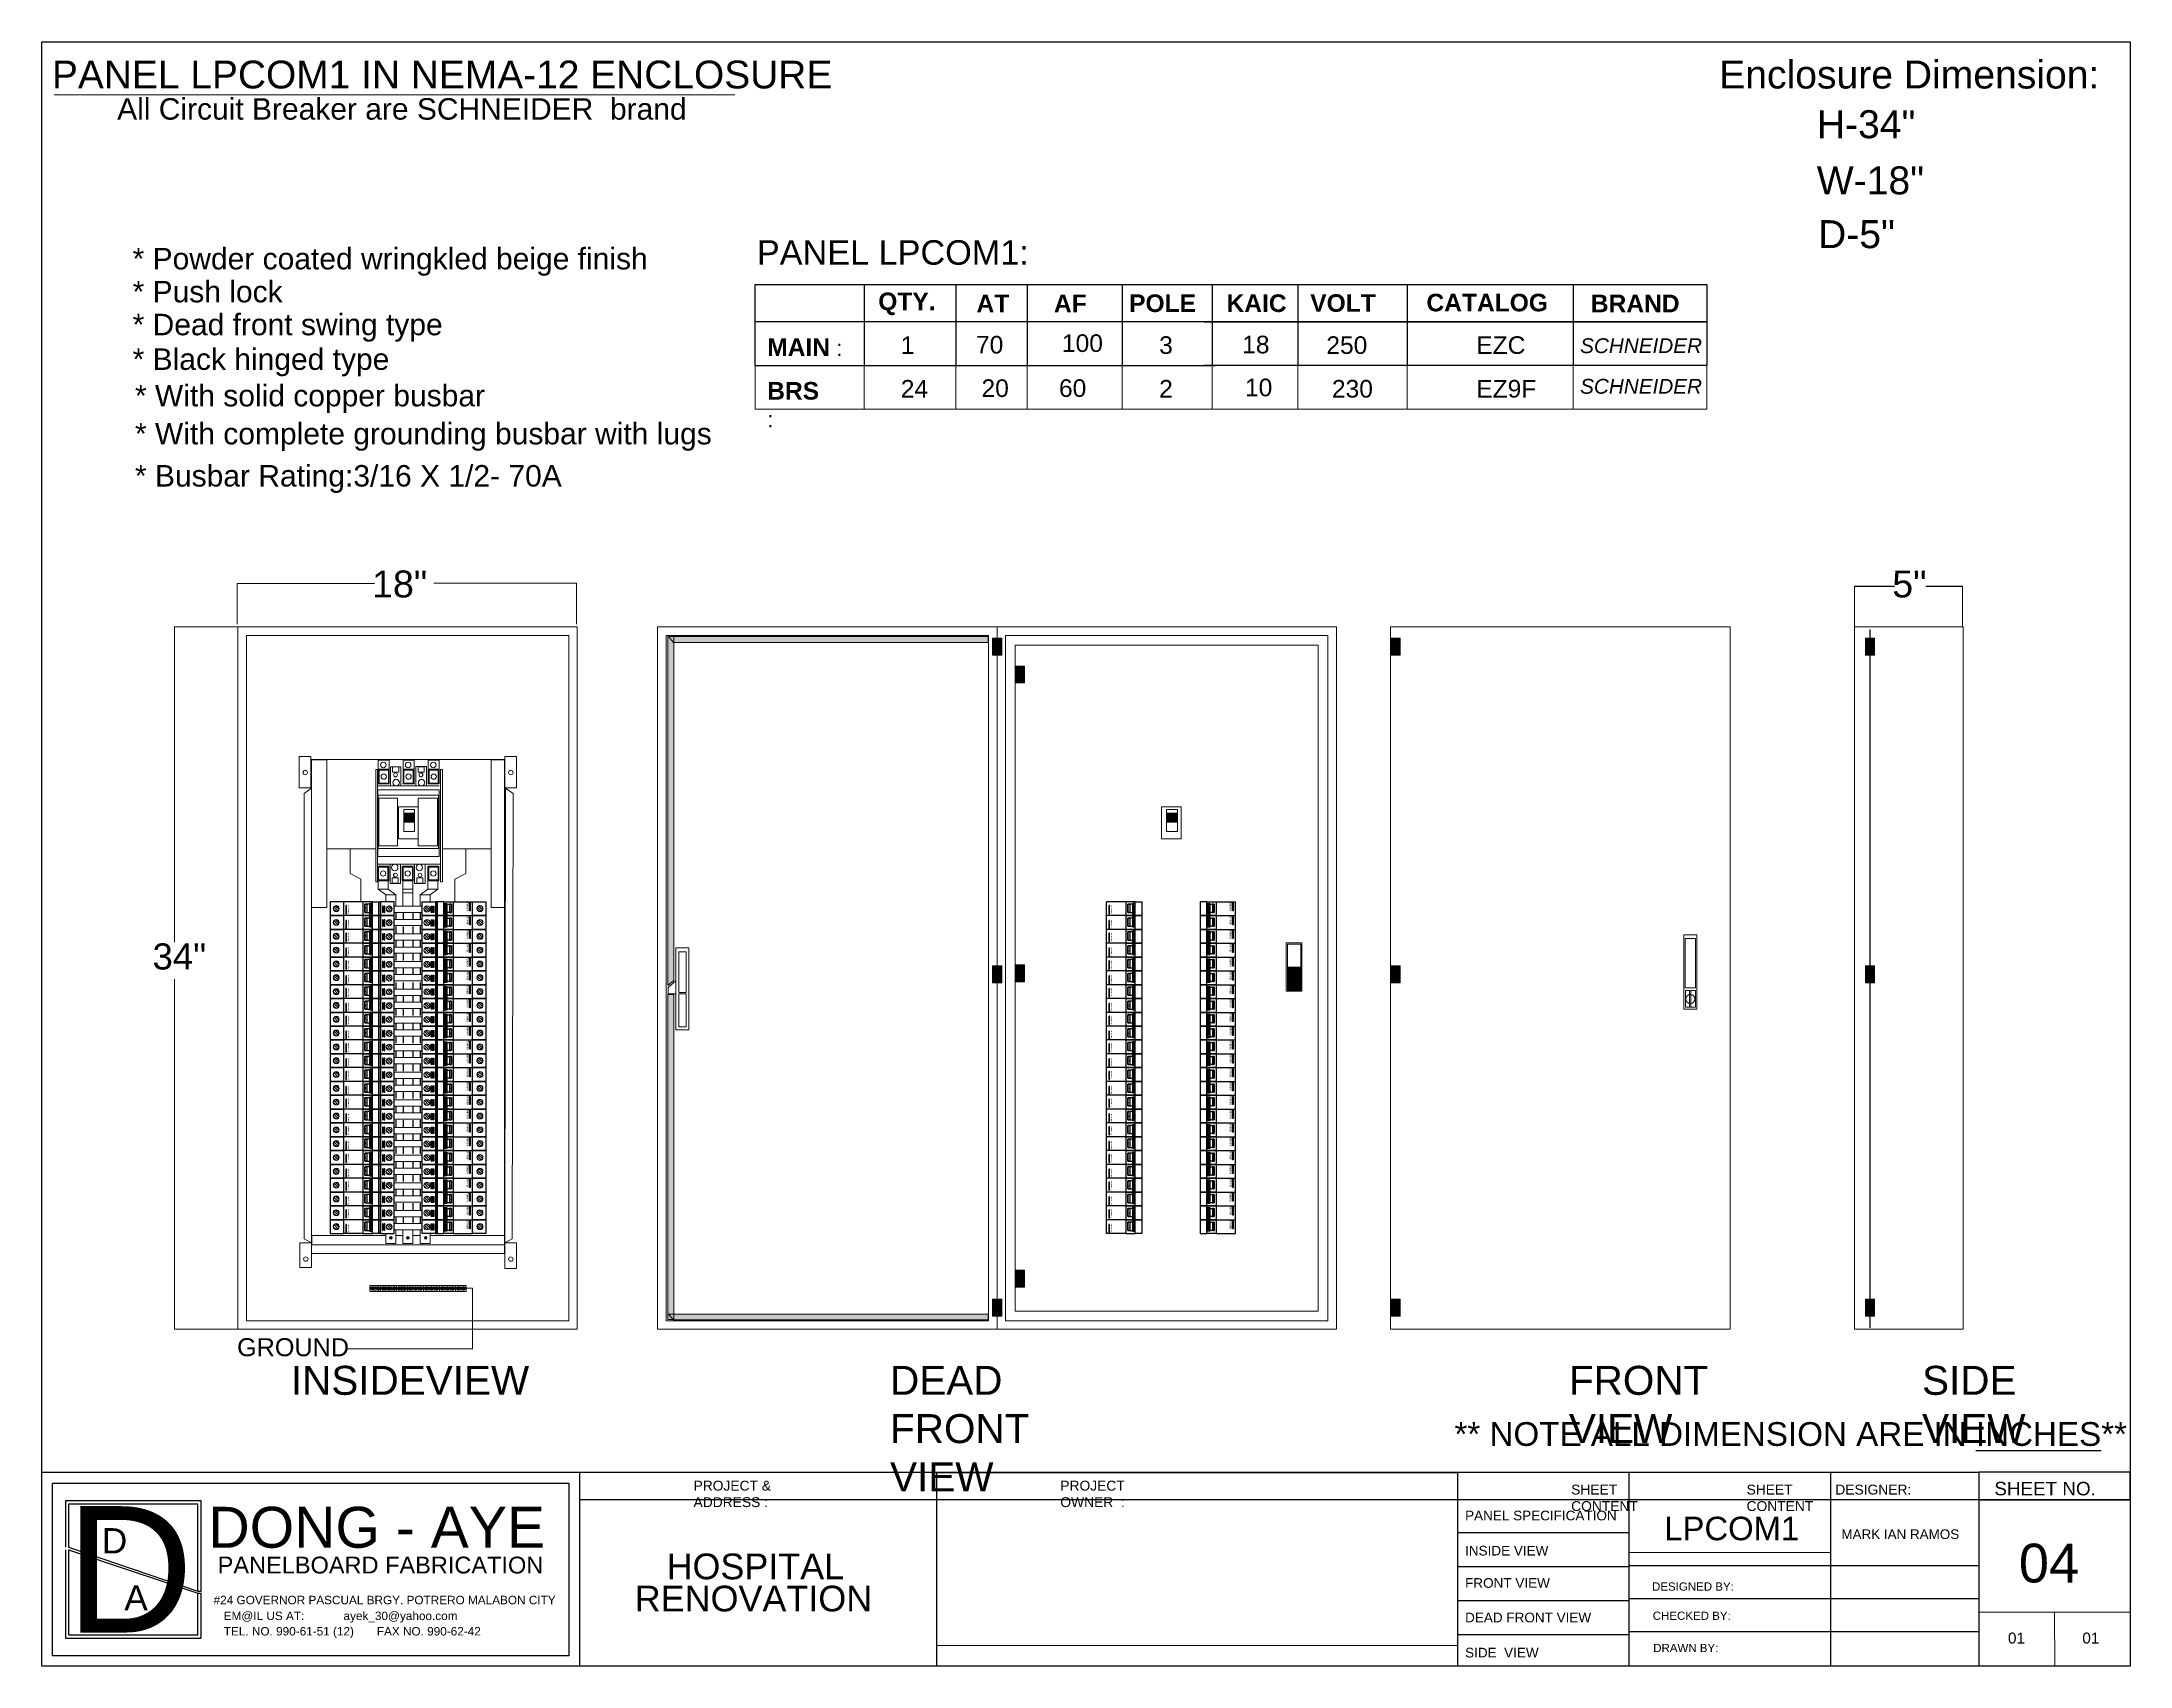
# Model space of a CAD drawing. Header units: inches. Extents: x 18739 to 22272, y 3658 to 7913.
# Drawn here: x 19437 to 20956, y 3658 to 4839 of the extents above; entities that cross this region are included whole.
import ezdxf

# ---------------------------------------------------------------- set-up
doc = ezdxf.new("R2010")
doc.units = ezdxf.units.IN
doc.header["$MEASUREMENT"] = 0
for name, color, linetype, lineweight in [('125-250AT', 7, 'Continuous', 13), ('breaker', 8, 'Continuous', 13), ('ENCLOSRURE', 7, 'Continuous', 20), ('LUGS', 251, 'Continuous', 5)]:
    doc.layers.add(name, color=color, linetype=linetype, lineweight=lineweight)
doc.layers.add('20-80AT', color=85, linetype='Continuous')
doc.layers.add('DOOR', color=1, linetype='Continuous')
doc.styles.get("Standard").update_dxf_attribs({"font": 'arial.ttf'})
doc.styles.add('style2', font='swissk.ttf')

msp = doc.modelspace()

# ---------------------------------------------------------------- hatches: boundary and pattern name
h = msp.add_hatch(color=3)
h.dxf.hatch_style = 1
h.paths.add_polyline_path([(19658.07133, 4205.24816), (19658.64774, 4205.24816), (19658.64774, 4211.15415), (19658.07133, 4211.15415)])
h = msp.add_hatch(color=3)
h.dxf.hatch_style = 1
h.paths.add_polyline_path([(19676.97002, 4212.70733), (19675.25585, 4212.70733), (19675.25585, 4195.71438), (19676.97002, 4195.71438)])
h = msp.add_hatch(color=3)
h.dxf.hatch_style = 1
h.paths.add_polyline_path([(19729.77119, 4212.76077), (19731.48535, 4212.76077), (19731.48535, 4195.50439), (19729.77119, 4195.50439)])
h = msp.add_hatch(color=3)
h.dxf.hatch_style = 1
h.paths.add_polyline_path([(19748.59359, 4213.18109), (19748.01717, 4213.18109), (19748.01717, 4207.2751), (19748.59359, 4207.2751)])
h = msp.add_hatch(color=3)
h.dxf.hatch_style = 1
h.paths.add_polyline_path([(20212.91704, 4205.24816), (20213.49345, 4205.24816), (20213.49345, 4211.15415), (20212.91704, 4211.15415)])
h = msp.add_hatch(color=3)
h.dxf.hatch_style = 1
h.paths.add_polyline_path([(20231.81573, 4212.70733), (20230.10156, 4212.70733), (20230.10156, 4195.71438), (20231.81573, 4195.71438)])
h = msp.add_hatch(color=3)
h.dxf.hatch_style = 1
h.paths.add_polyline_path([(20284.6169, 4212.76077), (20286.33106, 4212.76077), (20286.33106, 4195.50439), (20284.6169, 4195.50439)])
h = msp.add_hatch(color=3)
h.dxf.hatch_style = 1
h.paths.add_polyline_path([(20303.4393, 4213.18109), (20302.86288, 4213.18109), (20302.86288, 4207.2751), (20303.4393, 4207.2751)])
h = msp.add_hatch(color=3)
h.dxf.hatch_style = 1
h.paths.add_polyline_path([(19658.07133, 4194.47875), (19658.64774, 4194.47875), (19658.64774, 4200.38475), (19658.07133, 4200.38475)])
h = msp.add_hatch(color=3)
h.dxf.hatch_style = 1
h.paths.add_polyline_path([(19676.96995, 4192.60489), (19675.25578, 4192.60489), (19675.25578, 4175.61194), (19676.96995, 4175.61194)])
h = msp.add_hatch(color=3)
h.dxf.hatch_style = 1
h.paths.add_polyline_path([(19729.77112, 4192.65833), (19731.48528, 4192.65833), (19731.48528, 4175.40194), (19729.77112, 4175.40194)])
h = msp.add_hatch(color=3)
h.dxf.hatch_style = 1
h.paths.add_polyline_path([(19748.59352, 4193.07865), (19748.0171, 4193.07865), (19748.0171, 4187.17265), (19748.59352, 4187.17265)])
h = msp.add_hatch(color=3)
h.dxf.hatch_style = 1
h.paths.add_polyline_path([(19748.59366, 4203.12983), (19748.01724, 4203.12983), (19748.01724, 4197.22384), (19748.59366, 4197.22384)])
h = msp.add_hatch(color=3)
h.dxf.hatch_style = 1
h.paths.add_polyline_path([(20212.91704, 4194.47875), (20213.49345, 4194.47875), (20213.49345, 4200.38475), (20212.91704, 4200.38475)])
h = msp.add_hatch(color=3)
h.dxf.hatch_style = 1
h.paths.add_polyline_path([(20231.81565, 4192.60489), (20230.10149, 4192.60489), (20230.10149, 4175.61194), (20231.81565, 4175.61194)])
h = msp.add_hatch(color=3)
h.dxf.hatch_style = 1
h.paths.add_polyline_path([(20284.61683, 4192.65833), (20286.33099, 4192.65833), (20286.33099, 4175.40194), (20284.61683, 4175.40194)])
h = msp.add_hatch(color=3)
h.dxf.hatch_style = 1
h.paths.add_polyline_path([(20303.43923, 4193.07865), (20302.86281, 4193.07865), (20302.86281, 4187.17265), (20303.43923, 4187.17265)])
h = msp.add_hatch(color=3)
h.dxf.hatch_style = 1
h.paths.add_polyline_path([(20303.43937, 4203.12983), (20302.86295, 4203.12983), (20302.86295, 4197.22384), (20303.43937, 4197.22384)])
h = msp.add_hatch(color=3)
h.dxf.hatch_style = 1
h.paths.add_polyline_path([(19658.07126, 4185.14571), (19658.64767, 4185.14571), (19658.64767, 4191.05171), (19658.07126, 4191.05171)])
h = msp.add_hatch(color=3)
h.dxf.hatch_style = 1
h.paths.add_polyline_path([(19658.07126, 4174.37631), (19658.64767, 4174.37631), (19658.64767, 4180.2823), (19658.07126, 4180.2823)])
h = msp.add_hatch(color=3)
h.dxf.hatch_style = 1
h.paths.add_polyline_path([(19748.59359, 4183.02739), (19748.01717, 4183.02739), (19748.01717, 4177.12139), (19748.59359, 4177.12139)])
h = msp.add_hatch(color=3)
h.dxf.hatch_style = 1
h.paths.add_polyline_path([(20212.91697, 4185.14571), (20213.49338, 4185.14571), (20213.49338, 4191.05171), (20212.91697, 4191.05171)])
h = msp.add_hatch(color=3)
h.dxf.hatch_style = 1
h.paths.add_polyline_path([(20212.91697, 4174.37631), (20213.49338, 4174.37631), (20213.49338, 4180.2823), (20212.91697, 4180.2823)])
h = msp.add_hatch(color=3)
h.dxf.hatch_style = 1
h.paths.add_polyline_path([(20303.4393, 4183.02739), (20302.86288, 4183.02739), (20302.86288, 4177.12139), (20303.4393, 4177.12139)])
h = msp.add_hatch(color=3)
h.dxf.hatch_style = 1
h.paths.add_polyline_path([(19658.07119, 4165.04327), (19658.6476, 4165.04327), (19658.6476, 4170.94926), (19658.07119, 4170.94926)])
h = msp.add_hatch(color=3)
h.dxf.hatch_style = 1
h.paths.add_polyline_path([(19676.96988, 4172.50244), (19675.25571, 4172.50244), (19675.25571, 4155.50949), (19676.96988, 4155.50949)])
h = msp.add_hatch(color=3)
h.dxf.hatch_style = 1
h.paths.add_polyline_path([(19729.77105, 4172.55588), (19731.48521, 4172.55588), (19731.48521, 4155.2995), (19729.77105, 4155.2995)])
h = msp.add_hatch(color=3)
h.dxf.hatch_style = 1
h.paths.add_polyline_path([(19748.59345, 4172.9762), (19748.01703, 4172.9762), (19748.01703, 4167.07021), (19748.59345, 4167.07021)])
h = msp.add_hatch(color=3)
h.dxf.hatch_style = 1
h.paths.add_polyline_path([(19748.59352, 4162.92494), (19748.0171, 4162.92494), (19748.0171, 4157.01895), (19748.59352, 4157.01895)])
h = msp.add_hatch(color=3)
h.dxf.hatch_style = 1
h.paths.add_polyline_path([(20212.9169, 4165.04327), (20213.49331, 4165.04327), (20213.49331, 4170.94926), (20212.9169, 4170.94926)])
h = msp.add_hatch(color=3)
h.dxf.hatch_style = 1
h.paths.add_polyline_path([(20231.81558, 4172.50244), (20230.10142, 4172.50244), (20230.10142, 4155.50949), (20231.81558, 4155.50949)])
h = msp.add_hatch(color=3)
h.dxf.hatch_style = 1
h.paths.add_polyline_path([(20284.61676, 4172.55588), (20286.33092, 4172.55588), (20286.33092, 4155.2995), (20284.61676, 4155.2995)])
h = msp.add_hatch(color=3)
h.dxf.hatch_style = 1
h.paths.add_polyline_path([(20303.43916, 4172.9762), (20302.86274, 4172.9762), (20302.86274, 4167.07021), (20303.43916, 4167.07021)])
h = msp.add_hatch(color=3)
h.dxf.hatch_style = 1
h.paths.add_polyline_path([(20303.43923, 4162.92494), (20302.86281, 4162.92494), (20302.86281, 4157.01895), (20303.43923, 4157.01895)])
h = msp.add_hatch(color=3)
h.dxf.hatch_style = 1
h.paths.add_polyline_path([(19658.07119, 4154.27386), (19658.6476, 4154.27386), (19658.6476, 4160.17986), (19658.07119, 4160.17986)])
h = msp.add_hatch(color=3)
h.dxf.hatch_style = 1
h.paths.add_polyline_path([(19658.07133, 4144.94082), (19658.64774, 4144.94082), (19658.64774, 4150.84682), (19658.07133, 4150.84682)])
h = msp.add_hatch(color=3)
h.dxf.hatch_style = 1
h.paths.add_polyline_path([(19676.97002, 4152.4), (19675.25585, 4152.4), (19675.25585, 4135.40704), (19676.97002, 4135.40704)])
h = msp.add_hatch(color=3)
h.dxf.hatch_style = 1
h.paths.add_polyline_path([(19729.77119, 4152.45344), (19731.48535, 4152.45344), (19731.48535, 4135.19705), (19729.77119, 4135.19705)])
h = msp.add_hatch(color=3)
h.dxf.hatch_style = 1
h.paths.add_polyline_path([(19748.59359, 4152.87376), (19748.01717, 4152.87376), (19748.01717, 4146.96776), (19748.59359, 4146.96776)])
h = msp.add_hatch(color=3)
h.dxf.hatch_style = 1
h.paths.add_polyline_path([(20212.9169, 4154.27386), (20213.49331, 4154.27386), (20213.49331, 4160.17986), (20212.9169, 4160.17986)])
h = msp.add_hatch(color=3)
h.dxf.hatch_style = 1
h.paths.add_polyline_path([(20212.91704, 4144.94082), (20213.49345, 4144.94082), (20213.49345, 4150.84682), (20212.91704, 4150.84682)])
h = msp.add_hatch(color=3)
h.dxf.hatch_style = 1
h.paths.add_polyline_path([(20231.81573, 4152.4), (20230.10156, 4152.4), (20230.10156, 4135.40704), (20231.81573, 4135.40704)])
h = msp.add_hatch(color=3)
h.dxf.hatch_style = 1
h.paths.add_polyline_path([(20284.6169, 4152.45344), (20286.33106, 4152.45344), (20286.33106, 4135.19705), (20284.6169, 4135.19705)])
h = msp.add_hatch(color=3)
h.dxf.hatch_style = 1
h.paths.add_polyline_path([(20303.4393, 4152.87376), (20302.86288, 4152.87376), (20302.86288, 4146.96776), (20303.4393, 4146.96776)])
h = msp.add_hatch(color=3)
h.dxf.hatch_style = 1
h.paths.add_polyline_path([(19658.07133, 4134.17141), (19658.64774, 4134.17141), (19658.64774, 4140.07741), (19658.07133, 4140.07741)])
h = msp.add_hatch(color=3)
h.dxf.hatch_style = 1
h.paths.add_polyline_path([(19676.96995, 4132.29755), (19675.25578, 4132.29755), (19675.25578, 4115.3046), (19676.96995, 4115.3046)])
h = msp.add_hatch(color=3)
h.dxf.hatch_style = 1
h.paths.add_polyline_path([(19729.77112, 4132.35099), (19731.48528, 4132.35099), (19731.48528, 4115.09461), (19729.77112, 4115.09461)])
h = msp.add_hatch(color=3)
h.dxf.hatch_style = 1
h.paths.add_polyline_path([(19748.59352, 4132.77131), (19748.0171, 4132.77131), (19748.0171, 4126.86532), (19748.59352, 4126.86532)])
h = msp.add_hatch(color=3)
h.dxf.hatch_style = 1
h.paths.add_polyline_path([(19748.59366, 4142.8225), (19748.01724, 4142.8225), (19748.01724, 4136.9165), (19748.59366, 4136.9165)])
h = msp.add_hatch(color=3)
h.dxf.hatch_style = 1
h.paths.add_polyline_path([(20212.91704, 4134.17141), (20213.49345, 4134.17141), (20213.49345, 4140.07741), (20212.91704, 4140.07741)])
h = msp.add_hatch(color=3)
h.dxf.hatch_style = 1
h.paths.add_polyline_path([(20231.81565, 4132.29755), (20230.10149, 4132.29755), (20230.10149, 4115.3046), (20231.81565, 4115.3046)])
h = msp.add_hatch(color=3)
h.dxf.hatch_style = 1
h.paths.add_polyline_path([(20284.61683, 4132.35099), (20286.33099, 4132.35099), (20286.33099, 4115.09461), (20284.61683, 4115.09461)])
h = msp.add_hatch(color=3)
h.dxf.hatch_style = 1
h.paths.add_polyline_path([(20303.43923, 4132.77131), (20302.86281, 4132.77131), (20302.86281, 4126.86532), (20303.43923, 4126.86532)])
h = msp.add_hatch(color=3)
h.dxf.hatch_style = 1
h.paths.add_polyline_path([(20303.43937, 4142.8225), (20302.86295, 4142.8225), (20302.86295, 4136.9165), (20303.43937, 4136.9165)])
h = msp.add_hatch(color=3)
h.dxf.hatch_style = 1
h.paths.add_polyline_path([(19658.07126, 4124.83838), (19658.64767, 4124.83838), (19658.64767, 4130.74437), (19658.07126, 4130.74437)])
h = msp.add_hatch(color=3)
h.dxf.hatch_style = 1
h.paths.add_polyline_path([(19658.07126, 4114.06897), (19658.64767, 4114.06897), (19658.64767, 4119.97497), (19658.07126, 4119.97497)])
h = msp.add_hatch(color=3)
h.dxf.hatch_style = 1
h.paths.add_polyline_path([(19748.59359, 4122.72005), (19748.01717, 4122.72005), (19748.01717, 4116.81406), (19748.59359, 4116.81406)])
h = msp.add_hatch(color=3)
h.dxf.hatch_style = 1
h.paths.add_polyline_path([(20212.91697, 4124.83838), (20213.49338, 4124.83838), (20213.49338, 4130.74437), (20212.91697, 4130.74437)])
h = msp.add_hatch(color=3)
h.dxf.hatch_style = 1
h.paths.add_polyline_path([(20212.91697, 4114.06897), (20213.49338, 4114.06897), (20213.49338, 4119.97497), (20212.91697, 4119.97497)])
h = msp.add_hatch(color=3)
h.dxf.hatch_style = 1
h.paths.add_polyline_path([(20303.4393, 4122.72005), (20302.86288, 4122.72005), (20302.86288, 4116.81406), (20303.4393, 4116.81406)])
h = msp.add_hatch(color=3)
h.dxf.hatch_style = 1
h.paths.add_polyline_path([(19658.07119, 4104.73593), (19658.6476, 4104.73593), (19658.6476, 4110.64193), (19658.07119, 4110.64193)])
h = msp.add_hatch(color=3)
h.dxf.hatch_style = 1
h.paths.add_polyline_path([(19676.96988, 4112.19511), (19675.25571, 4112.19511), (19675.25571, 4095.20215), (19676.96988, 4095.20215)])
h = msp.add_hatch(color=3)
h.dxf.hatch_style = 1
h.paths.add_polyline_path([(19729.77105, 4112.24854), (19731.48521, 4112.24854), (19731.48521, 4094.99216), (19729.77105, 4094.99216)])
h = msp.add_hatch(color=3)
h.dxf.hatch_style = 1
h.paths.add_polyline_path([(19748.59345, 4112.66887), (19748.01703, 4112.66887), (19748.01703, 4106.76287), (19748.59345, 4106.76287)])
h = msp.add_hatch(color=3)
h.dxf.hatch_style = 1
h.paths.add_polyline_path([(19748.59352, 4102.61761), (19748.0171, 4102.61761), (19748.0171, 4096.71161), (19748.59352, 4096.71161)])
h = msp.add_hatch(color=3)
h.dxf.hatch_style = 1
h.paths.add_polyline_path([(20212.9169, 4104.73593), (20213.49331, 4104.73593), (20213.49331, 4110.64193), (20212.9169, 4110.64193)])
h = msp.add_hatch(color=3)
h.dxf.hatch_style = 1
h.paths.add_polyline_path([(20231.81558, 4112.19511), (20230.10142, 4112.19511), (20230.10142, 4095.20215), (20231.81558, 4095.20215)])
h = msp.add_hatch(color=3)
h.dxf.hatch_style = 1
h.paths.add_polyline_path([(20284.61676, 4112.24854), (20286.33092, 4112.24854), (20286.33092, 4094.99216), (20284.61676, 4094.99216)])
h = msp.add_hatch(color=3)
h.dxf.hatch_style = 1
h.paths.add_polyline_path([(20303.43916, 4112.66887), (20302.86274, 4112.66887), (20302.86274, 4106.76287), (20303.43916, 4106.76287)])
h = msp.add_hatch(color=3)
h.dxf.hatch_style = 1
h.paths.add_polyline_path([(20303.43923, 4102.61761), (20302.86281, 4102.61761), (20302.86281, 4096.71161), (20303.43923, 4096.71161)])
h = msp.add_hatch(color=3)
h.dxf.hatch_style = 1
h.paths.add_polyline_path([(19658.07112, 4084.63348), (19658.64753, 4084.63348), (19658.64753, 4090.53948), (19658.07112, 4090.53948)])
h = msp.add_hatch(color=3)
h.dxf.hatch_style = 1
h.paths.add_polyline_path([(19658.07119, 4093.96652), (19658.6476, 4093.96652), (19658.6476, 4099.87252), (19658.07119, 4099.87252)])
h = msp.add_hatch(color=3)
h.dxf.hatch_style = 1
h.paths.add_polyline_path([(19676.96981, 4092.09266), (19675.25564, 4092.09266), (19675.25564, 4075.09971), (19676.96981, 4075.09971)])
h = msp.add_hatch(color=3)
h.dxf.hatch_style = 1
h.paths.add_polyline_path([(19729.77098, 4092.1461), (19731.48514, 4092.1461), (19731.48514, 4074.88972), (19729.77098, 4074.88972)])
h = msp.add_hatch(color=3)
h.dxf.hatch_style = 1
h.paths.add_polyline_path([(19748.59338, 4092.56642), (19748.01696, 4092.56642), (19748.01696, 4086.66043), (19748.59338, 4086.66043)])
h = msp.add_hatch(color=3)
h.dxf.hatch_style = 1
h.paths.add_polyline_path([(20212.91683, 4084.63348), (20213.49324, 4084.63348), (20213.49324, 4090.53948), (20212.91683, 4090.53948)])
h = msp.add_hatch(color=3)
h.dxf.hatch_style = 1
h.paths.add_polyline_path([(20212.9169, 4093.96652), (20213.49331, 4093.96652), (20213.49331, 4099.87252), (20212.9169, 4099.87252)])
h = msp.add_hatch(color=3)
h.dxf.hatch_style = 1
h.paths.add_polyline_path([(20231.81551, 4092.09266), (20230.10135, 4092.09266), (20230.10135, 4075.09971), (20231.81551, 4075.09971)])
h = msp.add_hatch(color=3)
h.dxf.hatch_style = 1
h.paths.add_polyline_path([(20284.61669, 4092.1461), (20286.33085, 4092.1461), (20286.33085, 4074.88972), (20284.61669, 4074.88972)])
h = msp.add_hatch(color=3)
h.dxf.hatch_style = 1
h.paths.add_polyline_path([(20303.43909, 4092.56642), (20302.86267, 4092.56642), (20302.86267, 4086.66043), (20303.43909, 4086.66043)])
h = msp.add_hatch(color=3)
h.dxf.hatch_style = 1
h.paths.add_polyline_path([(19658.07105, 4064.53104), (19658.64746, 4064.53104), (19658.64746, 4070.43704), (19658.07105, 4070.43704)])
h = msp.add_hatch(color=3)
h.dxf.hatch_style = 1
h.paths.add_polyline_path([(19658.07112, 4073.86408), (19658.64753, 4073.86408), (19658.64753, 4079.77008), (19658.07112, 4079.77008)])
h = msp.add_hatch(color=3)
h.dxf.hatch_style = 1
h.paths.add_polyline_path([(19676.96973, 4071.99022), (19675.25557, 4071.99022), (19675.25557, 4054.99726), (19676.96973, 4054.99726)])
h = msp.add_hatch(color=3)
h.dxf.hatch_style = 1
h.paths.add_polyline_path([(19729.77091, 4072.04365), (19731.48507, 4072.04365), (19731.48507, 4054.78727), (19729.77091, 4054.78727)])
h = msp.add_hatch(color=3)
h.dxf.hatch_style = 1
h.paths.add_polyline_path([(19748.59331, 4072.46398), (19748.01689, 4072.46398), (19748.01689, 4066.55798), (19748.59331, 4066.55798)])
h = msp.add_hatch(color=3)
h.dxf.hatch_style = 1
h.paths.add_polyline_path([(19748.59345, 4082.51516), (19748.01703, 4082.51516), (19748.01703, 4076.60917), (19748.59345, 4076.60917)])
h = msp.add_hatch(color=3)
h.dxf.hatch_style = 1
h.paths.add_polyline_path([(20212.91676, 4064.53104), (20213.49317, 4064.53104), (20213.49317, 4070.43704), (20212.91676, 4070.43704)])
h = msp.add_hatch(color=3)
h.dxf.hatch_style = 1
h.paths.add_polyline_path([(20212.91683, 4073.86408), (20213.49324, 4073.86408), (20213.49324, 4079.77008), (20212.91683, 4079.77008)])
h = msp.add_hatch(color=3)
h.dxf.hatch_style = 1
h.paths.add_polyline_path([(20231.81544, 4071.99022), (20230.10128, 4071.99022), (20230.10128, 4054.99726), (20231.81544, 4054.99726)])
h = msp.add_hatch(color=3)
h.dxf.hatch_style = 1
h.paths.add_polyline_path([(20284.61662, 4072.04365), (20286.33078, 4072.04365), (20286.33078, 4054.78727), (20284.61662, 4054.78727)])
h = msp.add_hatch(color=3)
h.dxf.hatch_style = 1
h.paths.add_polyline_path([(20303.43902, 4072.46398), (20302.8626, 4072.46398), (20302.8626, 4066.55798), (20303.43902, 4066.55798)])
h = msp.add_hatch(color=3)
h.dxf.hatch_style = 1
h.paths.add_polyline_path([(20303.43916, 4082.51516), (20302.86274, 4082.51516), (20302.86274, 4076.60917), (20303.43916, 4076.60917)])
h = msp.add_hatch(color=3)
h.dxf.hatch_style = 1
h.paths.add_polyline_path([(19658.07105, 4053.76163), (19658.64746, 4053.76163), (19658.64746, 4059.66763), (19658.07105, 4059.66763)])
h = msp.add_hatch(color=3)
h.dxf.hatch_style = 1
h.paths.add_polyline_path([(19748.59338, 4062.41272), (19748.01696, 4062.41272), (19748.01696, 4056.50672), (19748.59338, 4056.50672)])
h = msp.add_hatch(color=3)
h.dxf.hatch_style = 1
h.paths.add_polyline_path([(20212.91676, 4053.76163), (20213.49317, 4053.76163), (20213.49317, 4059.66763), (20212.91676, 4059.66763)])
h = msp.add_hatch(color=3)
h.dxf.hatch_style = 1
h.paths.add_polyline_path([(20303.43909, 4062.41272), (20302.86267, 4062.41272), (20302.86267, 4056.50672), (20303.43909, 4056.50672)])
h = msp.add_hatch(color=3)
h.dxf.hatch_style = 1
h.paths.add_polyline_path([(19658.07098, 4044.42859), (19658.64739, 4044.42859), (19658.64739, 4050.33459), (19658.07098, 4050.33459)])
h = msp.add_hatch(color=3)
h.dxf.hatch_style = 1
h.paths.add_polyline_path([(19676.96966, 4051.88777), (19675.2555, 4051.88777), (19675.2555, 4034.89482), (19676.96966, 4034.89482)])
h = msp.add_hatch(color=3)
h.dxf.hatch_style = 1
h.paths.add_polyline_path([(19729.77084, 4051.94121), (19731.485, 4051.94121), (19731.485, 4034.68483), (19729.77084, 4034.68483)])
h = msp.add_hatch(color=3)
h.dxf.hatch_style = 1
h.paths.add_polyline_path([(19748.59324, 4052.36153), (19748.01682, 4052.36153), (19748.01682, 4046.45553), (19748.59324, 4046.45553)])
h = msp.add_hatch(color=3)
h.dxf.hatch_style = 1
h.paths.add_polyline_path([(19748.59331, 4042.31027), (19748.01689, 4042.31027), (19748.01689, 4036.40428), (19748.59331, 4036.40428)])
h = msp.add_hatch(color=3)
h.dxf.hatch_style = 1
h.paths.add_polyline_path([(20212.91669, 4044.42859), (20213.4931, 4044.42859), (20213.4931, 4050.33459), (20212.91669, 4050.33459)])
h = msp.add_hatch(color=3)
h.dxf.hatch_style = 1
h.paths.add_polyline_path([(20231.81537, 4051.88777), (20230.10121, 4051.88777), (20230.10121, 4034.89482), (20231.81537, 4034.89482)])
h = msp.add_hatch(color=3)
h.dxf.hatch_style = 1
h.paths.add_polyline_path([(20284.61655, 4051.94121), (20286.33071, 4051.94121), (20286.33071, 4034.68483), (20284.61655, 4034.68483)])
h = msp.add_hatch(color=3)
h.dxf.hatch_style = 1
h.paths.add_polyline_path([(20303.43895, 4052.36153), (20302.86253, 4052.36153), (20302.86253, 4046.45553), (20303.43895, 4046.45553)])
h = msp.add_hatch(color=3)
h.dxf.hatch_style = 1
h.paths.add_polyline_path([(20303.43902, 4042.31027), (20302.8626, 4042.31027), (20302.8626, 4036.40428), (20303.43902, 4036.40428)])
h = msp.add_hatch(color=3)
h.dxf.hatch_style = 1
h.paths.add_polyline_path([(19658.07091, 4024.32615), (19658.64732, 4024.32615), (19658.64732, 4030.23215), (19658.07091, 4030.23215)])
h = msp.add_hatch(color=3)
h.dxf.hatch_style = 1
h.paths.add_polyline_path([(19658.07098, 4033.65919), (19658.64739, 4033.65919), (19658.64739, 4039.56518), (19658.07098, 4039.56518)])
h = msp.add_hatch(color=3)
h.dxf.hatch_style = 1
h.paths.add_polyline_path([(19676.96959, 4031.78533), (19675.25543, 4031.78533), (19675.25543, 4014.79237), (19676.96959, 4014.79237)])
h = msp.add_hatch(color=3)
h.dxf.hatch_style = 1
h.paths.add_polyline_path([(19729.77077, 4031.83876), (19731.48493, 4031.83876), (19731.48493, 4014.58238), (19729.77077, 4014.58238)])
h = msp.add_hatch(color=3)
h.dxf.hatch_style = 1
h.paths.add_polyline_path([(19748.59317, 4032.25909), (19748.01675, 4032.25909), (19748.01675, 4026.35309), (19748.59317, 4026.35309)])
h = msp.add_hatch(color=3)
h.dxf.hatch_style = 1
h.paths.add_polyline_path([(20212.91662, 4024.32615), (20213.49303, 4024.32615), (20213.49303, 4030.23215), (20212.91662, 4030.23215)])
h = msp.add_hatch(color=3)
h.dxf.hatch_style = 1
h.paths.add_polyline_path([(20212.91669, 4033.65919), (20213.4931, 4033.65919), (20213.4931, 4039.56518), (20212.91669, 4039.56518)])
h = msp.add_hatch(color=3)
h.dxf.hatch_style = 1
h.paths.add_polyline_path([(20231.8153, 4031.78533), (20230.10114, 4031.78533), (20230.10114, 4014.79237), (20231.8153, 4014.79237)])
h = msp.add_hatch(color=3)
h.dxf.hatch_style = 1
h.paths.add_polyline_path([(20284.61648, 4031.83876), (20286.33064, 4031.83876), (20286.33064, 4014.58238), (20284.61648, 4014.58238)])
h = msp.add_hatch(color=3)
h.dxf.hatch_style = 1
h.paths.add_polyline_path([(20303.43888, 4032.25909), (20302.86246, 4032.25909), (20302.86246, 4026.35309), (20303.43888, 4026.35309)])
h = msp.add_hatch(color=3)
h.dxf.hatch_style = 1
h.paths.add_polyline_path([(19658.07084, 4004.2237), (19658.64725, 4004.2237), (19658.64725, 4010.1297), (19658.07084, 4010.1297)])
h = msp.add_hatch(color=3)
h.dxf.hatch_style = 1
h.paths.add_polyline_path([(19658.07091, 4013.55674), (19658.64732, 4013.55674), (19658.64732, 4019.46274), (19658.07091, 4019.46274)])
h = msp.add_hatch(color=3)
h.dxf.hatch_style = 1
h.paths.add_polyline_path([(19676.96952, 4011.68288), (19675.25536, 4011.68288), (19675.25536, 3994.68993), (19676.96952, 3994.68993)])
h = msp.add_hatch(color=3)
h.dxf.hatch_style = 1
h.paths.add_polyline_path([(19729.7707, 4011.73632), (19731.48486, 4011.73632), (19731.48486, 3994.47994), (19729.7707, 3994.47994)])
h = msp.add_hatch(color=3)
h.dxf.hatch_style = 1
h.paths.add_polyline_path([(19748.5931, 4012.15664), (19748.01668, 4012.15664), (19748.01668, 4006.25064), (19748.5931, 4006.25064)])
h = msp.add_hatch(color=3)
h.dxf.hatch_style = 1
h.paths.add_polyline_path([(19748.59324, 4022.20783), (19748.01682, 4022.20783), (19748.01682, 4016.30183), (19748.59324, 4016.30183)])
h = msp.add_hatch(color=3)
h.dxf.hatch_style = 1
h.paths.add_polyline_path([(20212.91655, 4004.2237), (20213.49296, 4004.2237), (20213.49296, 4010.1297), (20212.91655, 4010.1297)])
h = msp.add_hatch(color=3)
h.dxf.hatch_style = 1
h.paths.add_polyline_path([(20212.91662, 4013.55674), (20213.49303, 4013.55674), (20213.49303, 4019.46274), (20212.91662, 4019.46274)])
h = msp.add_hatch(color=3)
h.dxf.hatch_style = 1
h.paths.add_polyline_path([(20231.81523, 4011.68288), (20230.10107, 4011.68288), (20230.10107, 3994.68993), (20231.81523, 3994.68993)])
h = msp.add_hatch(color=3)
h.dxf.hatch_style = 1
h.paths.add_polyline_path([(20284.61641, 4011.73632), (20286.33057, 4011.73632), (20286.33057, 3994.47994), (20284.61641, 3994.47994)])
h = msp.add_hatch(color=3)
h.dxf.hatch_style = 1
h.paths.add_polyline_path([(20303.43881, 4012.15664), (20302.86239, 4012.15664), (20302.86239, 4006.25064), (20303.43881, 4006.25064)])
h = msp.add_hatch(color=3)
h.dxf.hatch_style = 1
h.paths.add_polyline_path([(20303.43895, 4022.20783), (20302.86253, 4022.20783), (20302.86253, 4016.30183), (20303.43895, 4016.30183)])
h = msp.add_hatch(color=3)
h.dxf.hatch_style = 1
h.paths.add_polyline_path([(19658.07084, 3993.4543), (19658.64725, 3993.4543), (19658.64725, 3999.36029), (19658.07084, 3999.36029)])
h = msp.add_hatch(color=3)
h.dxf.hatch_style = 1
h.paths.add_polyline_path([(19748.59317, 4002.10538), (19748.01675, 4002.10538), (19748.01675, 3996.19938), (19748.59317, 3996.19938)])
h = msp.add_hatch(color=3)
h.dxf.hatch_style = 1
h.paths.add_polyline_path([(20212.91655, 3993.4543), (20213.49296, 3993.4543), (20213.49296, 3999.36029), (20212.91655, 3999.36029)])
h = msp.add_hatch(color=3)
h.dxf.hatch_style = 1
h.paths.add_polyline_path([(20303.43888, 4002.10538), (20302.86246, 4002.10538), (20302.86246, 3996.19938), (20303.43888, 3996.19938)])
h = msp.add_hatch(color=3)
h.dxf.hatch_style = 1
h.paths.add_polyline_path([(19658.07077, 3984.12126), (19658.64718, 3984.12126), (19658.64718, 3990.02726), (19658.07077, 3990.02726)])
h = msp.add_hatch(color=3)
h.dxf.hatch_style = 1
h.paths.add_polyline_path([(19658.07077, 3973.35185), (19658.64718, 3973.35185), (19658.64718, 3979.25785), (19658.07077, 3979.25785)])
h = msp.add_hatch(color=3)
h.dxf.hatch_style = 1
h.paths.add_polyline_path([(19676.96945, 3991.58043), (19675.25529, 3991.58043), (19675.25529, 3974.58748), (19676.96945, 3974.58748)])
h = msp.add_hatch(color=3)
h.dxf.hatch_style = 1
h.paths.add_polyline_path([(19729.77063, 3991.63387), (19731.48479, 3991.63387), (19731.48479, 3974.37749), (19729.77063, 3974.37749)])
h = msp.add_hatch(color=3)
h.dxf.hatch_style = 1
h.paths.add_polyline_path([(19748.59303, 3992.0542), (19748.01661, 3992.0542), (19748.01661, 3986.1482), (19748.59303, 3986.1482)])
h = msp.add_hatch(color=3)
h.dxf.hatch_style = 1
h.paths.add_polyline_path([(19748.5931, 3982.00294), (19748.01668, 3982.00294), (19748.01668, 3976.09694), (19748.5931, 3976.09694)])
h = msp.add_hatch(color=3)
h.dxf.hatch_style = 1
h.paths.add_polyline_path([(20212.91647, 3984.12126), (20213.49289, 3984.12126), (20213.49289, 3990.02726), (20212.91647, 3990.02726)])
h = msp.add_hatch(color=3)
h.dxf.hatch_style = 1
h.paths.add_polyline_path([(20212.91647, 3973.35185), (20213.49289, 3973.35185), (20213.49289, 3979.25785), (20212.91647, 3979.25785)])
h = msp.add_hatch(color=3)
h.dxf.hatch_style = 1
h.paths.add_polyline_path([(20231.81516, 3991.58043), (20230.101, 3991.58043), (20230.101, 3974.58748), (20231.81516, 3974.58748)])
h = msp.add_hatch(color=3)
h.dxf.hatch_style = 1
h.paths.add_polyline_path([(20284.61634, 3991.63387), (20286.3305, 3991.63387), (20286.3305, 3974.37749), (20284.61634, 3974.37749)])
h = msp.add_hatch(color=3)
h.dxf.hatch_style = 1
h.paths.add_polyline_path([(20303.43873, 3992.0542), (20302.86232, 3992.0542), (20302.86232, 3986.1482), (20303.43873, 3986.1482)])
h = msp.add_hatch(color=3)
h.dxf.hatch_style = 1
h.paths.add_polyline_path([(20303.43881, 3982.00294), (20302.86239, 3982.00294), (20302.86239, 3976.09694), (20303.43881, 3976.09694)])
at = {"layer": 'ENCLOSRURE'}
h = msp.add_hatch(color=8, dxfattribs=at)
h.dxf.hatch_style = 1
h.paths.add_polyline_path([(19896.65493, 4156.61906), (19896.65493, 4406.91711), (19892.38942, 4406.91711), (19892.38942, 4153.0181)])
h = msp.add_hatch(color=8, dxfattribs=at)
h.dxf.hatch_style = 1
h.paths.add_polyline_path([(19896.32333, 4402.58983), (20125.20616, 4402.58983), (20125.20616, 4406.85534), (19892.72237, 4406.85534)])
h = msp.add_hatch(color=0, dxfattribs=at)
h.dxf.hatch_style = 1
h.paths.add_polyline_path([(20135.05543, 4405.63976), (20128.42282, 4405.63976), (20128.42282, 4393.33014), (20135.05543, 4393.33014)])
h = msp.add_hatch(color=0, dxfattribs=at)
h.dxf.hatch_style = 1
h.paths.add_polyline_path([(20424.9103, 4405.63976), (20418.2777, 4405.63976), (20418.2777, 4393.33014), (20424.9103, 4393.33014)])
h = msp.add_hatch(color=0, dxfattribs=at)
h.dxf.hatch_style = 1
h.paths.add_polyline_path([(20769.76446, 4405.63976), (20763.13185, 4405.63976), (20763.13185, 4393.33014), (20769.76446, 4393.33014)])
h = msp.add_hatch(color=0, dxfattribs=at)
h.dxf.hatch_style = 1
h.paths.add_polyline_path([(20151.69457, 4385.36655), (20145.06196, 4385.36655), (20145.06196, 4373.05693), (20151.69457, 4373.05693)])
h = msp.add_hatch(color=6, dxfattribs=at)
h.dxf.hatch_style = 1
h.paths.add_polyline_path([(19707.71394, 4278.34831), (19700.61193, 4278.34831), (19700.61193, 4271.85578), (19707.71394, 4271.85578)])
h = msp.add_hatch(color=6, dxfattribs=at)
h.dxf.hatch_style = 1
h.paths.add_polyline_path([(20262.55965, 4278.34831), (20255.45764, 4278.34831), (20255.45764, 4271.85578), (20262.55965, 4271.85578)])
h = msp.add_hatch(color=253, dxfattribs=at)
h.dxf.hatch_style = 1
h.paths.add_polyline_path([(19653.30081, 4208.96254, 1), (19648.91987, 4208.96254, 1)])
h.paths.add_polyline_path([(19653.08002, 4208.96254, 1), (19649.14065, 4208.96254, 1)], flags=16)
h = msp.add_hatch(dxfattribs=at)
h.set_pattern_fill('ANSI31', color=253, scale=10.587288, angle=90)
h.set_pattern_definition([(135, (-9465.1056, -69365.3974), (-0.93579288, -0.93579288), [])])
h.paths.add_polyline_path([(19653.08002, 4208.96254, 1), (19649.14065, 4208.96254, 1)])
h = msp.add_hatch(color=253, dxfattribs=at)
h.dxf.hatch_style = 1
h.paths.add_polyline_path([(19689.64235, 4206.57342, 1), (19689.64235, 4210.95436, 1)])
h.paths.add_polyline_path([(19689.64235, 4210.73357, -1), (19689.64235, 4206.7942, -1)], flags=16)
h = msp.add_hatch(dxfattribs=at)
h.set_pattern_fill('ANSI31', color=253, scale=10.587288, angle=90)
h.set_pattern_definition([(135, (-9426.5736, -69365.596), (-0.93579288, -0.93579288), [])])
h.paths.add_polyline_path([(19689.64235, 4210.73357, 1), (19689.64235, 4206.7942, 1)])
h = msp.add_hatch(color=253, dxfattribs=at)
h.dxf.hatch_style = 1
h.paths.add_polyline_path([(19717.09878, 4206.57345, -1), (19717.09878, 4210.95439, -1)])
h.paths.add_polyline_path([(19717.09878, 4210.73361, 1), (19717.09878, 4206.79424, 1)], flags=16)
h = msp.add_hatch(dxfattribs=at)
h.set_pattern_fill('ANSI31', color=253, scale=10.587288, angle=90)
h.set_pattern_definition([(135, (-9427.3432, -69365.596), (-0.93579288, -0.93579288), [])])
h.paths.add_polyline_path([(19717.09878, 4210.73361, -1), (19717.09878, 4206.79424, -1)])
h = msp.add_hatch(color=253, dxfattribs=at)
h.dxf.hatch_style = 1
h.paths.add_polyline_path([(19757.82127, 4208.96257, 1), (19753.44033, 4208.96257, 1)])
h.paths.add_polyline_path([(19757.60048, 4208.96257, 1), (19753.66111, 4208.96257, 1)], flags=16)
h = msp.add_hatch(dxfattribs=at)
h.set_pattern_fill('ANSI31', color=253, scale=10.587288, angle=90)
h.set_pattern_definition([(135, (-9465.8752, -69365.3973), (-0.93579288, -0.93579288), [])])
h.paths.add_polyline_path([(19757.60048, 4208.96257, 1), (19753.66111, 4208.96257, 1)])
h = msp.add_hatch(color=253, dxfattribs=at)
h.dxf.hatch_style = 1
h.paths.add_polyline_path([(19653.30077, 4198.91131, 1), (19648.91983, 4198.91131, 1)])
h.paths.add_polyline_path([(19653.07999, 4198.91131, 1), (19649.14062, 4198.91131, 1)], flags=16)
h = msp.add_hatch(dxfattribs=at)
h.set_pattern_fill('ANSI31', color=253, scale=10.587288, angle=90)
h.set_pattern_definition([(135, (-9465.1057, -69375.4486), (-0.93579288, -0.93579288), [])])
h.paths.add_polyline_path([(19653.07999, 4198.91131, 1), (19649.14062, 4198.91131, 1)])
h = msp.add_hatch(color=253, dxfattribs=at)
h.dxf.hatch_style = 1
h.paths.add_polyline_path([(19689.64232, 4196.52219, 1), (19689.64232, 4200.90313, 1)])
h.paths.add_polyline_path([(19689.64232, 4200.68235, -1), (19689.64232, 4196.74298, -1)], flags=16)
h = msp.add_hatch(dxfattribs=at)
h.set_pattern_fill('ANSI31', color=253, scale=10.587288, angle=90)
h.set_pattern_definition([(135, (-9426.5737, -69375.6472), (-0.93579288, -0.93579288), [])])
h.paths.add_polyline_path([(19689.64232, 4200.68235, 1), (19689.64232, 4196.74298, 1)])
h = msp.add_hatch(color=253, dxfattribs=at)
h.dxf.hatch_style = 1
h.paths.add_polyline_path([(19717.09885, 4196.52219, -1), (19717.09885, 4200.90313, -1)])
h.paths.add_polyline_path([(19717.09885, 4200.68235, 1), (19717.09885, 4196.74298, 1)], flags=16)
h = msp.add_hatch(dxfattribs=at)
h.set_pattern_fill('ANSI31', color=253, scale=10.587288, angle=90)
h.set_pattern_definition([(135, (-9427.3431, -69375.6472), (-0.93579288, -0.93579288), [])])
h.paths.add_polyline_path([(19717.09885, 4200.68235, -1), (19717.09885, 4196.74298, -1)])
h = msp.add_hatch(color=253, dxfattribs=at)
h.dxf.hatch_style = 1
h.paths.add_polyline_path([(19757.82134, 4198.91131, 1), (19753.4404, 4198.91131, 1)])
h.paths.add_polyline_path([(19757.60055, 4198.91131, 1), (19753.66118, 4198.91131, 1)], flags=16)
h = msp.add_hatch(dxfattribs=at)
h.set_pattern_fill('ANSI31', color=253, scale=10.587288, angle=90)
h.set_pattern_definition([(135, (-9465.8751, -69375.4486), (-0.93579288, -0.93579288), [])])
h.paths.add_polyline_path([(19757.60055, 4198.91131, 1), (19753.66118, 4198.91131, 1)])
h = msp.add_hatch(color=253, dxfattribs=at)
h.dxf.hatch_style = 1
h.paths.add_polyline_path([(19653.3007, 4178.80887, 1), (19648.91976, 4178.80887, 1)])
h.paths.add_polyline_path([(19653.07992, 4178.80887, 1), (19649.14055, 4178.80887, 1)], flags=16)
h = msp.add_hatch(color=253, dxfattribs=at)
h.dxf.hatch_style = 1
h.paths.add_polyline_path([(19653.30074, 4188.86009, 1), (19648.9198, 4188.86009, 1)])
h.paths.add_polyline_path([(19653.07995, 4188.86009, 1), (19649.14058, 4188.86009, 1)], flags=16)
h = msp.add_hatch(dxfattribs=at)
h.set_pattern_fill('ANSI31', color=253, scale=10.587288, angle=90)
h.set_pattern_definition([(135, (-9465.1057, -69395.551), (-0.93579288, -0.93579288), [])])
h.paths.add_polyline_path([(19653.07992, 4178.80887, 1), (19649.14055, 4178.80887, 1)])
h = msp.add_hatch(dxfattribs=at)
h.set_pattern_fill('ANSI31', color=253, scale=10.587288, angle=90)
h.set_pattern_definition([(135, (-9465.1057, -69385.4998), (-0.93579288, -0.93579288), [])])
h.paths.add_polyline_path([(19653.07995, 4188.86009, 1), (19649.14058, 4188.86009, 1)])
h = msp.add_hatch(color=253, dxfattribs=at)
h.dxf.hatch_style = 1
h.paths.add_polyline_path([(19689.64225, 4176.41975, 1), (19689.64225, 4180.80069, 1)])
h.paths.add_polyline_path([(19689.64225, 4180.5799, -1), (19689.64225, 4176.64053, -1)], flags=16)
h = msp.add_hatch(color=253, dxfattribs=at)
h.dxf.hatch_style = 1
h.paths.add_polyline_path([(19689.64228, 4186.47097, 1), (19689.64228, 4190.85191, 1)])
h.paths.add_polyline_path([(19689.64228, 4190.63113, -1), (19689.64228, 4186.69176, -1)], flags=16)
h = msp.add_hatch(dxfattribs=at)
h.set_pattern_fill('ANSI31', color=253, scale=10.587288, angle=90)
h.set_pattern_definition([(135, (-9426.5737, -69395.7497), (-0.93579288, -0.93579288), [])])
h.paths.add_polyline_path([(19689.64225, 4180.5799, 1), (19689.64225, 4176.64053, 1)])
h = msp.add_hatch(dxfattribs=at)
h.set_pattern_fill('ANSI31', color=253, scale=10.587288, angle=90)
h.set_pattern_definition([(135, (-9426.5737, -69385.6985), (-0.93579288, -0.93579288), [])])
h.paths.add_polyline_path([(19689.64228, 4190.63113, 1), (19689.64228, 4186.69176, 1)])
h = msp.add_hatch(color=253, dxfattribs=at)
h.dxf.hatch_style = 1
h.paths.add_polyline_path([(19717.09871, 4186.47101, -1), (19717.09871, 4190.85195, -1)])
h.paths.add_polyline_path([(19717.09871, 4190.63116, 1), (19717.09871, 4186.69179, 1)], flags=16)
h = msp.add_hatch(color=253, dxfattribs=at)
h.dxf.hatch_style = 1
h.paths.add_polyline_path([(19717.09878, 4176.41975, -1), (19717.09878, 4180.80069, -1)])
h.paths.add_polyline_path([(19717.09878, 4180.5799, 1), (19717.09878, 4176.64053, 1)], flags=16)
h = msp.add_hatch(dxfattribs=at)
h.set_pattern_fill('ANSI31', color=253, scale=10.587288, angle=90)
h.set_pattern_definition([(135, (-9427.3432, -69385.6984), (-0.93579288, -0.93579288), [])])
h.paths.add_polyline_path([(19717.09871, 4190.63116, -1), (19717.09871, 4186.69179, -1)])
h = msp.add_hatch(dxfattribs=at)
h.set_pattern_fill('ANSI31', color=253, scale=10.587288, angle=90)
h.set_pattern_definition([(135, (-9427.3432, -69395.7497), (-0.93579288, -0.93579288), [])])
h.paths.add_polyline_path([(19717.09878, 4180.5799, -1), (19717.09878, 4176.64053, -1)])
h = msp.add_hatch(color=253, dxfattribs=at)
h.dxf.hatch_style = 1
h.paths.add_polyline_path([(19757.8212, 4188.86013, 1), (19753.44026, 4188.86013, 1)])
h.paths.add_polyline_path([(19757.60041, 4188.86013, 1), (19753.66104, 4188.86013, 1)], flags=16)
h = msp.add_hatch(color=253, dxfattribs=at)
h.dxf.hatch_style = 1
h.paths.add_polyline_path([(19757.82127, 4178.80887, 1), (19753.44033, 4178.80887, 1)])
h.paths.add_polyline_path([(19757.60048, 4178.80887, 1), (19753.66111, 4178.80887, 1)], flags=16)
h = msp.add_hatch(dxfattribs=at)
h.set_pattern_fill('ANSI31', color=253, scale=10.587288, angle=90)
h.set_pattern_definition([(135, (-9465.8752, -69385.4998), (-0.93579288, -0.93579288), [])])
h.paths.add_polyline_path([(19757.60041, 4188.86013, 1), (19753.66104, 4188.86013, 1)])
h = msp.add_hatch(dxfattribs=at)
h.set_pattern_fill('ANSI31', color=253, scale=10.587288, angle=90)
h.set_pattern_definition([(135, (-9465.8752, -69395.551), (-0.93579288, -0.93579288), [])])
h.paths.add_polyline_path([(19757.60048, 4178.80887, 1), (19753.66111, 4178.80887, 1)])
h = msp.add_hatch(color=253, dxfattribs=at)
h.dxf.hatch_style = 1
h.paths.add_polyline_path([(19653.30067, 4168.75765, 1), (19648.91973, 4168.75765, 1)])
h.paths.add_polyline_path([(19653.07988, 4168.75765, 1), (19649.14051, 4168.75765, 1)], flags=16)
h = msp.add_hatch(dxfattribs=at)
h.set_pattern_fill('ANSI31', color=253, scale=10.587288, angle=90)
h.set_pattern_definition([(135, (-9465.1058, -69405.6023), (-0.93579288, -0.93579288), [])])
h.paths.add_polyline_path([(19653.07988, 4168.75765, 1), (19649.14051, 4168.75765, 1)])
h = msp.add_hatch(color=253, dxfattribs=at)
h.dxf.hatch_style = 1
h.paths.add_polyline_path([(19689.64221, 4166.36853, 1), (19689.64221, 4170.74947, 1)])
h.paths.add_polyline_path([(19689.64221, 4170.52868, -1), (19689.64221, 4166.58931, -1)], flags=16)
h = msp.add_hatch(dxfattribs=at)
h.set_pattern_fill('ANSI31', color=253, scale=10.587288, angle=90)
h.set_pattern_definition([(135, (-9426.5738, -69405.8009), (-0.93579288, -0.93579288), [])])
h.paths.add_polyline_path([(19689.64221, 4170.52868, 1), (19689.64221, 4166.58931, 1)])
h = msp.add_hatch(color=253, dxfattribs=at)
h.dxf.hatch_style = 1
h.paths.add_polyline_path([(19717.09864, 4166.36856, -1), (19717.09864, 4170.7495, -1)])
h.paths.add_polyline_path([(19717.09864, 4170.52872, 1), (19717.09864, 4166.58935, 1)], flags=16)
h = msp.add_hatch(dxfattribs=at)
h.set_pattern_fill('ANSI31', color=253, scale=10.587288, angle=90)
h.set_pattern_definition([(135, (-9427.3433, -69405.8009), (-0.93579288, -0.93579288), [])])
h.paths.add_polyline_path([(19717.09864, 4170.52872, -1), (19717.09864, 4166.58935, -1)])
h = msp.add_hatch(color=253, dxfattribs=at)
h.dxf.hatch_style = 1
h.paths.add_polyline_path([(19757.82113, 4168.75768, 1), (19753.44019, 4168.75768, 1)])
h.paths.add_polyline_path([(19757.60034, 4168.75768, 1), (19753.66097, 4168.75768, 1)], flags=16)
h = msp.add_hatch(dxfattribs=at)
h.set_pattern_fill('ANSI31', color=253, scale=10.587288, angle=90)
h.set_pattern_definition([(135, (-9465.8753, -69405.6022), (-0.93579288, -0.93579288), [])])
h.paths.add_polyline_path([(19757.60034, 4168.75768, 1), (19753.66097, 4168.75768, 1)])
h = msp.add_hatch(color=0, dxfattribs=at)
h.dxf.hatch_style = 1
h.paths.add_polyline_path([(20135.05543, 4167.32568), (20128.42282, 4167.32568), (20128.42282, 4155.01606), (20135.05543, 4155.01606)])
h = msp.add_hatch(color=0, dxfattribs=at)
h.dxf.hatch_style = 1
h.paths.add_polyline_path([(20151.69457, 4168.03924), (20145.06196, 4168.03924), (20145.06196, 4155.72962), (20151.69457, 4155.72962)])
h = msp.add_hatch(color=1, dxfattribs=at)
h.dxf.hatch_style = 1
h.paths.add_polyline_path([(20342.89022, 4149.80915), (20352.5331, 4149.80915), (20352.5331, 4166.48063), (20342.89022, 4166.48063)])
h = msp.add_hatch(color=0, dxfattribs=at)
h.dxf.hatch_style = 1
h.paths.add_polyline_path([(20424.9103, 4167.32568), (20418.2777, 4167.32568), (20418.2777, 4155.01606), (20424.9103, 4155.01606)])
h = msp.add_hatch(color=0, dxfattribs=at)
h.dxf.hatch_style = 1
h.paths.add_polyline_path([(20769.76446, 4167.32568), (20763.13185, 4167.32568), (20763.13185, 4155.01606), (20769.76446, 4155.01606)])
h = msp.add_hatch(color=253, dxfattribs=at)
h.dxf.hatch_style = 1
h.paths.add_polyline_path([(19653.30063, 4158.70642, 1), (19648.91969, 4158.70642, 1)])
h.paths.add_polyline_path([(19653.07985, 4158.70642, 1), (19649.14048, 4158.70642, 1)], flags=16)
h = msp.add_hatch(color=253, dxfattribs=at)
h.dxf.hatch_style = 1
h.paths.add_polyline_path([(19653.30081, 4148.6552, 1), (19648.91987, 4148.6552, 1)])
h.paths.add_polyline_path([(19653.08002, 4148.6552, 1), (19649.14065, 4148.6552, 1)], flags=16)
h = msp.add_hatch(dxfattribs=at)
h.set_pattern_fill('ANSI31', color=253, scale=10.587288, angle=90)
h.set_pattern_definition([(135, (-9465.1058, -69415.6535), (-0.93579288, -0.93579288), [])])
h.paths.add_polyline_path([(19653.07985, 4158.70642, 1), (19649.14048, 4158.70642, 1)])
h = msp.add_hatch(dxfattribs=at)
h.set_pattern_fill('ANSI31', color=253, scale=10.587288, angle=90)
h.set_pattern_definition([(135, (-9465.1056, -69425.7047), (-0.93579288, -0.93579288), [])])
h.paths.add_polyline_path([(19653.08002, 4148.6552, 1), (19649.14065, 4148.6552, 1)])
h = msp.add_hatch(color=253, dxfattribs=at)
h.dxf.hatch_style = 1
h.paths.add_polyline_path([(19689.64218, 4156.3173, 1), (19689.64218, 4160.69824, 1)])
h.paths.add_polyline_path([(19689.64218, 4160.47746, -1), (19689.64218, 4156.53809, -1)], flags=16)
h = msp.add_hatch(color=253, dxfattribs=at)
h.dxf.hatch_style = 1
h.paths.add_polyline_path([(19689.64235, 4146.26608, 1), (19689.64235, 4150.64702, 1)])
h.paths.add_polyline_path([(19689.64235, 4150.42624, -1), (19689.64235, 4146.48687, -1)], flags=16)
h = msp.add_hatch(dxfattribs=at)
h.set_pattern_fill('ANSI31', color=253, scale=10.587288, angle=90)
h.set_pattern_definition([(135, (-9426.5738, -69415.8521), (-0.93579288, -0.93579288), [])])
h.paths.add_polyline_path([(19689.64218, 4160.47746, 1), (19689.64218, 4156.53809, 1)])
h = msp.add_hatch(dxfattribs=at)
h.set_pattern_fill('ANSI31', color=253, scale=10.587288, angle=90)
h.set_pattern_definition([(135, (-9426.5736, -69425.9033), (-0.93579288, -0.93579288), [])])
h.paths.add_polyline_path([(19689.64235, 4150.42624, 1), (19689.64235, 4146.48687, 1)])
h = msp.add_hatch(color=253, dxfattribs=at)
h.dxf.hatch_style = 1
h.paths.add_polyline_path([(19717.09871, 4156.3173, -1), (19717.09871, 4160.69824, -1)])
h.paths.add_polyline_path([(19717.09871, 4160.47746, 1), (19717.09871, 4156.53809, 1)], flags=16)
h = msp.add_hatch(color=253, dxfattribs=at)
h.dxf.hatch_style = 1
h.paths.add_polyline_path([(19717.09878, 4146.26612, -1), (19717.09878, 4150.64706, -1)])
h.paths.add_polyline_path([(19717.09878, 4150.42627, 1), (19717.09878, 4146.4869, 1)], flags=16)
h = msp.add_hatch(dxfattribs=at)
h.set_pattern_fill('ANSI31', color=253, scale=10.587288, angle=90)
h.set_pattern_definition([(135, (-9427.3432, -69415.8521), (-0.93579288, -0.93579288), [])])
h.paths.add_polyline_path([(19717.09871, 4160.47746, -1), (19717.09871, 4156.53809, -1)])
h = msp.add_hatch(dxfattribs=at)
h.set_pattern_fill('ANSI31', color=253, scale=10.587288, angle=90)
h.set_pattern_definition([(135, (-9427.3432, -69425.9033), (-0.93579288, -0.93579288), [])])
h.paths.add_polyline_path([(19717.09878, 4150.42627, -1), (19717.09878, 4146.4869, -1)])
h = msp.add_hatch(color=253, dxfattribs=at)
h.dxf.hatch_style = 1
h.paths.add_polyline_path([(19757.8212, 4158.70642, 1), (19753.44026, 4158.70642, 1)])
h.paths.add_polyline_path([(19757.60041, 4158.70642, 1), (19753.66104, 4158.70642, 1)], flags=16)
h = msp.add_hatch(color=253, dxfattribs=at)
h.dxf.hatch_style = 1
h.paths.add_polyline_path([(19757.82127, 4148.65524, 1), (19753.44033, 4148.65524, 1)])
h.paths.add_polyline_path([(19757.60048, 4148.65524, 1), (19753.66111, 4148.65524, 1)], flags=16)
h = msp.add_hatch(dxfattribs=at)
h.set_pattern_fill('ANSI31', color=253, scale=10.587288, angle=90)
h.set_pattern_definition([(135, (-9465.8752, -69415.6535), (-0.93579288, -0.93579288), [])])
h.paths.add_polyline_path([(19757.60041, 4158.70642, 1), (19753.66104, 4158.70642, 1)])
h = msp.add_hatch(dxfattribs=at)
h.set_pattern_fill('ANSI31', color=253, scale=10.587288, angle=90)
h.set_pattern_definition([(135, (-9465.8752, -69425.7047), (-0.93579288, -0.93579288), [])])
h.paths.add_polyline_path([(19757.60048, 4148.65524, 1), (19753.66111, 4148.65524, 1)])
h = msp.add_hatch(color=8, dxfattribs=at)
h.dxf.hatch_style = 1
h.paths.add_polyline_path([(19896.65493, 3910.33292), (19896.65493, 4146.50031), (19892.38942, 4146.50031), (19892.38942, 3910.33314)])
h = msp.add_hatch(color=253, dxfattribs=at)
h.dxf.hatch_style = 1
h.paths.add_polyline_path([(19653.30077, 4138.60398, 1), (19648.91983, 4138.60398, 1)])
h.paths.add_polyline_path([(19653.07999, 4138.60398, 1), (19649.14062, 4138.60398, 1)], flags=16)
h = msp.add_hatch(dxfattribs=at)
h.set_pattern_fill('ANSI31', color=253, scale=10.587288, angle=90)
h.set_pattern_definition([(135, (-9465.1057, -69435.7559), (-0.93579288, -0.93579288), [])])
h.paths.add_polyline_path([(19653.07999, 4138.60398, 1), (19649.14062, 4138.60398, 1)])
h = msp.add_hatch(color=253, dxfattribs=at)
h.dxf.hatch_style = 1
h.paths.add_polyline_path([(19689.64232, 4136.21486, 1), (19689.64232, 4140.5958, 1)])
h.paths.add_polyline_path([(19689.64232, 4140.37501, -1), (19689.64232, 4136.43564, -1)], flags=16)
h = msp.add_hatch(dxfattribs=at)
h.set_pattern_fill('ANSI31', color=253, scale=10.587288, angle=90)
h.set_pattern_definition([(135, (-9426.5737, -69435.9546), (-0.93579288, -0.93579288), [])])
h.paths.add_polyline_path([(19689.64232, 4140.37501, 1), (19689.64232, 4136.43564, 1)])
h = msp.add_hatch(color=253, dxfattribs=at)
h.dxf.hatch_style = 1
h.paths.add_polyline_path([(19717.09885, 4136.21486, -1), (19717.09885, 4140.5958, -1)])
h.paths.add_polyline_path([(19717.09885, 4140.37501, 1), (19717.09885, 4136.43564, 1)], flags=16)
h = msp.add_hatch(dxfattribs=at)
h.set_pattern_fill('ANSI31', color=253, scale=10.587288, angle=90)
h.set_pattern_definition([(135, (-9427.3431, -69435.9546), (-0.93579288, -0.93579288), [])])
h.paths.add_polyline_path([(19717.09885, 4140.37501, -1), (19717.09885, 4136.43564, -1)])
h = msp.add_hatch(color=253, dxfattribs=at)
h.dxf.hatch_style = 1
h.paths.add_polyline_path([(19757.82134, 4138.60398, 1), (19753.4404, 4138.60398, 1)])
h.paths.add_polyline_path([(19757.60055, 4138.60398, 1), (19753.66118, 4138.60398, 1)], flags=16)
h = msp.add_hatch(dxfattribs=at)
h.set_pattern_fill('ANSI31', color=253, scale=10.587288, angle=90)
h.set_pattern_definition([(135, (-9465.8751, -69435.7559), (-0.93579288, -0.93579288), [])])
h.paths.add_polyline_path([(19757.60055, 4138.60398, 1), (19753.66118, 4138.60398, 1)])
h = msp.add_hatch(color=253, dxfattribs=at)
h.dxf.hatch_style = 1
h.paths.add_polyline_path([(19653.3007, 4118.50153, 1), (19648.91976, 4118.50153, 1)])
h.paths.add_polyline_path([(19653.07992, 4118.50153, 1), (19649.14055, 4118.50153, 1)], flags=16)
h = msp.add_hatch(color=253, dxfattribs=at)
h.dxf.hatch_style = 1
h.paths.add_polyline_path([(19653.30074, 4128.55275, 1), (19648.9198, 4128.55275, 1)])
h.paths.add_polyline_path([(19653.07995, 4128.55275, 1), (19649.14058, 4128.55275, 1)], flags=16)
h = msp.add_hatch(dxfattribs=at)
h.set_pattern_fill('ANSI31', color=253, scale=10.587288, angle=90)
h.set_pattern_definition([(135, (-9465.1057, -69455.8584), (-0.93579288, -0.93579288), [])])
h.paths.add_polyline_path([(19653.07992, 4118.50153, 1), (19649.14055, 4118.50153, 1)])
h = msp.add_hatch(dxfattribs=at)
h.set_pattern_fill('ANSI31', color=253, scale=10.587288, angle=90)
h.set_pattern_definition([(135, (-9465.1057, -69445.8071), (-0.93579288, -0.93579288), [])])
h.paths.add_polyline_path([(19653.07995, 4128.55275, 1), (19649.14058, 4128.55275, 1)])
h = msp.add_hatch(color=253, dxfattribs=at)
h.dxf.hatch_style = 1
h.paths.add_polyline_path([(19689.64225, 4116.11241, 1), (19689.64225, 4120.49335, 1)])
h.paths.add_polyline_path([(19689.64225, 4120.27257, -1), (19689.64225, 4116.3332, -1)], flags=16)
h = msp.add_hatch(color=253, dxfattribs=at)
h.dxf.hatch_style = 1
h.paths.add_polyline_path([(19689.64228, 4126.16364, 1), (19689.64228, 4130.54458, 1)])
h.paths.add_polyline_path([(19689.64228, 4130.32379, -1), (19689.64228, 4126.38442, -1)], flags=16)
h = msp.add_hatch(dxfattribs=at)
h.set_pattern_fill('ANSI31', color=253, scale=10.587288, angle=90)
h.set_pattern_definition([(135, (-9426.5737, -69456.057), (-0.93579288, -0.93579288), [])])
h.paths.add_polyline_path([(19689.64225, 4120.27257, 1), (19689.64225, 4116.3332, 1)])
h = msp.add_hatch(dxfattribs=at)
h.set_pattern_fill('ANSI31', color=253, scale=10.587288, angle=90)
h.set_pattern_definition([(135, (-9426.5737, -69446.0058), (-0.93579288, -0.93579288), [])])
h.paths.add_polyline_path([(19689.64228, 4130.32379, 1), (19689.64228, 4126.38442, 1)])
h = msp.add_hatch(color=253, dxfattribs=at)
h.dxf.hatch_style = 1
h.paths.add_polyline_path([(19717.09871, 4126.16367, -1), (19717.09871, 4130.54461, -1)])
h.paths.add_polyline_path([(19717.09871, 4130.32383, 1), (19717.09871, 4126.38446, 1)], flags=16)
h = msp.add_hatch(color=253, dxfattribs=at)
h.dxf.hatch_style = 1
h.paths.add_polyline_path([(19717.09878, 4116.11241, -1), (19717.09878, 4120.49335, -1)])
h.paths.add_polyline_path([(19717.09878, 4120.27257, 1), (19717.09878, 4116.3332, 1)], flags=16)
h = msp.add_hatch(dxfattribs=at)
h.set_pattern_fill('ANSI31', color=253, scale=10.587288, angle=90)
h.set_pattern_definition([(135, (-9427.3432, -69446.0058), (-0.93579288, -0.93579288), [])])
h.paths.add_polyline_path([(19717.09871, 4130.32383, -1), (19717.09871, 4126.38446, -1)])
h = msp.add_hatch(dxfattribs=at)
h.set_pattern_fill('ANSI31', color=253, scale=10.587288, angle=90)
h.set_pattern_definition([(135, (-9427.3432, -69456.057), (-0.93579288, -0.93579288), [])])
h.paths.add_polyline_path([(19717.09878, 4120.27257, -1), (19717.09878, 4116.3332, -1)])
h = msp.add_hatch(color=253, dxfattribs=at)
h.dxf.hatch_style = 1
h.paths.add_polyline_path([(19757.8212, 4128.55279, 1), (19753.44026, 4128.55279, 1)])
h.paths.add_polyline_path([(19757.60041, 4128.55279, 1), (19753.66104, 4128.55279, 1)], flags=16)
h = msp.add_hatch(color=253, dxfattribs=at)
h.dxf.hatch_style = 1
h.paths.add_polyline_path([(19757.82127, 4118.50153, 1), (19753.44033, 4118.50153, 1)])
h.paths.add_polyline_path([(19757.60048, 4118.50153, 1), (19753.66111, 4118.50153, 1)], flags=16)
h = msp.add_hatch(dxfattribs=at)
h.set_pattern_fill('ANSI31', color=253, scale=10.587288, angle=90)
h.set_pattern_definition([(135, (-9465.8752, -69445.8071), (-0.93579288, -0.93579288), [])])
h.paths.add_polyline_path([(19757.60041, 4128.55279, 1), (19753.66104, 4128.55279, 1)])
h = msp.add_hatch(dxfattribs=at)
h.set_pattern_fill('ANSI31', color=253, scale=10.587288, angle=90)
h.set_pattern_definition([(135, (-9465.8752, -69455.8584), (-0.93579288, -0.93579288), [])])
h.paths.add_polyline_path([(19757.60048, 4118.50153, 1), (19753.66111, 4118.50153, 1)])
h = msp.add_hatch(color=253, dxfattribs=at)
h.dxf.hatch_style = 1
h.paths.add_polyline_path([(19653.30067, 4108.45031, 1), (19648.91973, 4108.45031, 1)])
h.paths.add_polyline_path([(19653.07988, 4108.45031, 1), (19649.14051, 4108.45031, 1)], flags=16)
h = msp.add_hatch(dxfattribs=at)
h.set_pattern_fill('ANSI31', color=253, scale=10.587288, angle=90)
h.set_pattern_definition([(135, (-9465.1058, -69465.9096), (-0.93579288, -0.93579288), [])])
h.paths.add_polyline_path([(19653.07988, 4108.45031, 1), (19649.14051, 4108.45031, 1)])
h = msp.add_hatch(color=253, dxfattribs=at)
h.dxf.hatch_style = 1
h.paths.add_polyline_path([(19689.64221, 4106.06119, 1), (19689.64221, 4110.44213, 1)])
h.paths.add_polyline_path([(19689.64221, 4110.22135, -1), (19689.64221, 4106.28197, -1)], flags=16)
h = msp.add_hatch(dxfattribs=at)
h.set_pattern_fill('ANSI31', color=253, scale=10.587288, angle=90)
h.set_pattern_definition([(135, (-9426.5738, -69466.1082), (-0.93579288, -0.93579288), [])])
h.paths.add_polyline_path([(19689.64221, 4110.22135, 1), (19689.64221, 4106.28197, 1)])
h = msp.add_hatch(color=253, dxfattribs=at)
h.dxf.hatch_style = 1
h.paths.add_polyline_path([(19717.09864, 4106.06123, -1), (19717.09864, 4110.44217, -1)])
h.paths.add_polyline_path([(19717.09864, 4110.22138, 1), (19717.09864, 4106.28201, 1)], flags=16)
h = msp.add_hatch(dxfattribs=at)
h.set_pattern_fill('ANSI31', color=253, scale=10.587288, angle=90)
h.set_pattern_definition([(135, (-9427.3433, -69466.1082), (-0.93579288, -0.93579288), [])])
h.paths.add_polyline_path([(19717.09864, 4110.22138, -1), (19717.09864, 4106.28201, -1)])
h = msp.add_hatch(color=253, dxfattribs=at)
h.dxf.hatch_style = 1
h.paths.add_polyline_path([(19757.82113, 4108.45035, 1), (19753.44019, 4108.45035, 1)])
h.paths.add_polyline_path([(19757.60034, 4108.45035, 1), (19753.66097, 4108.45035, 1)], flags=16)
h = msp.add_hatch(dxfattribs=at)
h.set_pattern_fill('ANSI31', color=253, scale=10.587288, angle=90)
h.set_pattern_definition([(135, (-9465.8753, -69465.9096), (-0.93579288, -0.93579288), [])])
h.paths.add_polyline_path([(19757.60034, 4108.45035, 1), (19753.66097, 4108.45035, 1)])
h = msp.add_hatch(color=253, dxfattribs=at)
h.dxf.hatch_style = 1
h.paths.add_polyline_path([(19653.3006, 4088.34786, 1), (19648.91966, 4088.34786, 1)])
h.paths.add_polyline_path([(19653.07981, 4088.34786, 1), (19649.14044, 4088.34786, 1)], flags=16)
h = msp.add_hatch(color=253, dxfattribs=at)
h.dxf.hatch_style = 1
h.paths.add_polyline_path([(19653.30063, 4098.39909, 1), (19648.91969, 4098.39909, 1)])
h.paths.add_polyline_path([(19653.07985, 4098.39909, 1), (19649.14048, 4098.39909, 1)], flags=16)
h = msp.add_hatch(dxfattribs=at)
h.set_pattern_fill('ANSI31', color=253, scale=10.587288, angle=90)
h.set_pattern_definition([(135, (-9465.1059, -69486.012), (-0.93579288, -0.93579288), [])])
h.paths.add_polyline_path([(19653.07981, 4088.34786, 1), (19649.14044, 4088.34786, 1)])
h = msp.add_hatch(dxfattribs=at)
h.set_pattern_fill('ANSI31', color=253, scale=10.587288, angle=90)
h.set_pattern_definition([(135, (-9465.1058, -69475.9608), (-0.93579288, -0.93579288), [])])
h.paths.add_polyline_path([(19653.07985, 4098.39909, 1), (19649.14048, 4098.39909, 1)])
h = msp.add_hatch(color=253, dxfattribs=at)
h.dxf.hatch_style = 1
h.paths.add_polyline_path([(19689.64214, 4085.95874, 1), (19689.64214, 4090.33968, 1)])
h.paths.add_polyline_path([(19689.64214, 4090.1189, -1), (19689.64214, 4086.17953, -1)], flags=16)
h = msp.add_hatch(color=253, dxfattribs=at)
h.dxf.hatch_style = 1
h.paths.add_polyline_path([(19689.64218, 4096.00997, 1), (19689.64218, 4100.39091, 1)])
h.paths.add_polyline_path([(19689.64218, 4100.17012, -1), (19689.64218, 4096.23075, -1)], flags=16)
h = msp.add_hatch(dxfattribs=at)
h.set_pattern_fill('ANSI31', color=253, scale=10.587288, angle=90)
h.set_pattern_definition([(135, (-9426.5738, -69486.2107), (-0.93579288, -0.93579288), [])])
h.paths.add_polyline_path([(19689.64214, 4090.1189, 1), (19689.64214, 4086.17953, 1)])
h = msp.add_hatch(dxfattribs=at)
h.set_pattern_fill('ANSI31', color=253, scale=10.587288, angle=90)
h.set_pattern_definition([(135, (-9426.5738, -69476.1595), (-0.93579288, -0.93579288), [])])
h.paths.add_polyline_path([(19689.64218, 4100.17012, 1), (19689.64218, 4096.23075, 1)])
h = msp.add_hatch(color=253, dxfattribs=at)
h.dxf.hatch_style = 1
h.paths.add_polyline_path([(19717.09857, 4085.95878, -1), (19717.09857, 4090.33972, -1)])
h.paths.add_polyline_path([(19717.09857, 4090.11894, 1), (19717.09857, 4086.17957, 1)], flags=16)
h = msp.add_hatch(color=253, dxfattribs=at)
h.dxf.hatch_style = 1
h.paths.add_polyline_path([(19717.09871, 4096.00997, -1), (19717.09871, 4100.39091, -1)])
h.paths.add_polyline_path([(19717.09871, 4100.17012, 1), (19717.09871, 4096.23075, 1)], flags=16)
h = msp.add_hatch(dxfattribs=at)
h.set_pattern_fill('ANSI31', color=253, scale=10.587288, angle=90)
h.set_pattern_definition([(135, (-9427.3434, -69486.2106), (-0.93579288, -0.93579288), [])])
h.paths.add_polyline_path([(19717.09857, 4090.11894, -1), (19717.09857, 4086.17957, -1)])
h = msp.add_hatch(dxfattribs=at)
h.set_pattern_fill('ANSI31', color=253, scale=10.587288, angle=90)
h.set_pattern_definition([(135, (-9427.3432, -69476.1595), (-0.93579288, -0.93579288), [])])
h.paths.add_polyline_path([(19717.09871, 4100.17012, -1), (19717.09871, 4096.23075, -1)])
h = msp.add_hatch(color=253, dxfattribs=at)
h.dxf.hatch_style = 1
h.paths.add_polyline_path([(19757.82106, 4088.3479, 1), (19753.44012, 4088.3479, 1)])
h.paths.add_polyline_path([(19757.60027, 4088.3479, 1), (19753.6609, 4088.3479, 1)], flags=16)
h = msp.add_hatch(color=253, dxfattribs=at)
h.dxf.hatch_style = 1
h.paths.add_polyline_path([(19757.8212, 4098.39909, 1), (19753.44026, 4098.39909, 1)])
h.paths.add_polyline_path([(19757.60041, 4098.39909, 1), (19753.66104, 4098.39909, 1)], flags=16)
h = msp.add_hatch(dxfattribs=at)
h.set_pattern_fill('ANSI31', color=253, scale=10.587288, angle=90)
h.set_pattern_definition([(135, (-9465.8754, -69486.012), (-0.93579288, -0.93579288), [])])
h.paths.add_polyline_path([(19757.60027, 4088.3479, 1), (19753.6609, 4088.3479, 1)])
h = msp.add_hatch(dxfattribs=at)
h.set_pattern_fill('ANSI31', color=253, scale=10.587288, angle=90)
h.set_pattern_definition([(135, (-9465.8752, -69475.9608), (-0.93579288, -0.93579288), [])])
h.paths.add_polyline_path([(19757.60041, 4098.39909, 1), (19753.66104, 4098.39909, 1)])
h = msp.add_hatch(color=253, dxfattribs=at)
h.dxf.hatch_style = 1
h.paths.add_polyline_path([(19653.30053, 4068.24542, 1), (19648.91959, 4068.24542, 1)])
h.paths.add_polyline_path([(19653.07974, 4068.24542, 1), (19649.14037, 4068.24542, 1)], flags=16)
h = msp.add_hatch(color=253, dxfattribs=at)
h.dxf.hatch_style = 1
h.paths.add_polyline_path([(19653.30056, 4078.29664, 1), (19648.91962, 4078.29664, 1)])
h.paths.add_polyline_path([(19653.07978, 4078.29664, 1), (19649.14041, 4078.29664, 1)], flags=16)
h = msp.add_hatch(dxfattribs=at)
h.set_pattern_fill('ANSI31', color=253, scale=10.587288, angle=90)
h.set_pattern_definition([(135, (-9465.1059, -69496.0633), (-0.93579288, -0.93579288), [])])
h.paths.add_polyline_path([(19653.07978, 4078.29664, 1), (19649.14041, 4078.29664, 1)])
h = msp.add_hatch(color=253, dxfattribs=at)
h.dxf.hatch_style = 1
h.paths.add_polyline_path([(19689.64211, 4075.90752, 1), (19689.64211, 4080.28846, 1)])
h.paths.add_polyline_path([(19689.64211, 4080.06768, -1), (19689.64211, 4076.12831, -1)], flags=16)
h = msp.add_hatch(dxfattribs=at)
h.set_pattern_fill('ANSI31', color=253, scale=10.587288, angle=90)
h.set_pattern_definition([(135, (-9426.5739, -69496.2619), (-0.93579288, -0.93579288), [])])
h.paths.add_polyline_path([(19689.64211, 4080.06768, 1), (19689.64211, 4076.12831, 1)])
h = msp.add_hatch(color=253, dxfattribs=at)
h.dxf.hatch_style = 1
h.paths.add_polyline_path([(19717.09864, 4075.90752, -1), (19717.09864, 4080.28846, -1)])
h.paths.add_polyline_path([(19717.09864, 4080.06768, 1), (19717.09864, 4076.12831, 1)], flags=16)
h = msp.add_hatch(dxfattribs=at)
h.set_pattern_fill('ANSI31', color=253, scale=10.587288, angle=90)
h.set_pattern_definition([(135, (-9427.3433, -69496.2619), (-0.93579288, -0.93579288), [])])
h.paths.add_polyline_path([(19717.09864, 4080.06768, -1), (19717.09864, 4076.12831, -1)])
h = msp.add_hatch(color=253, dxfattribs=at)
h.dxf.hatch_style = 1
h.paths.add_polyline_path([(19757.82099, 4068.24546, 1), (19753.44005, 4068.24546, 1)])
h.paths.add_polyline_path([(19757.6002, 4068.24546, 1), (19753.66083, 4068.24546, 1)], flags=16)
h = msp.add_hatch(color=253, dxfattribs=at)
h.dxf.hatch_style = 1
h.paths.add_polyline_path([(19757.82113, 4078.29664, 1), (19753.44019, 4078.29664, 1)])
h.paths.add_polyline_path([(19757.60034, 4078.29664, 1), (19753.66097, 4078.29664, 1)], flags=16)
h = msp.add_hatch(dxfattribs=at)
h.set_pattern_fill('ANSI31', color=253, scale=10.587288, angle=90)
h.set_pattern_definition([(135, (-9465.8753, -69496.0633), (-0.93579288, -0.93579288), [])])
h.paths.add_polyline_path([(19757.60034, 4078.29664, 1), (19753.66097, 4078.29664, 1)])
h = msp.add_hatch(color=253, dxfattribs=at)
h.dxf.hatch_style = 1
h.paths.add_polyline_path([(19653.30049, 4058.1942, 1), (19648.91955, 4058.1942, 1)])
h.paths.add_polyline_path([(19653.07971, 4058.1942, 1), (19649.14034, 4058.1942, 1)], flags=16)
h = msp.add_hatch(dxfattribs=at)
h.set_pattern_fill('ANSI31', color=253, scale=10.587288, angle=90)
h.set_pattern_definition([(135, (-9465.106, -69516.1657), (-0.93579288, -0.93579288), [])])
h.paths.add_polyline_path([(19653.07971, 4058.1942, 1), (19649.14034, 4058.1942, 1)])
h = msp.add_hatch(dxfattribs=at)
h.set_pattern_fill('ANSI31', color=253, scale=10.587288, angle=90)
h.set_pattern_definition([(135, (-9465.1059, -69506.1145), (-0.93579288, -0.93579288), [])])
h.paths.add_polyline_path([(19653.07974, 4068.24542, 1), (19649.14037, 4068.24542, 1)])
h = msp.add_hatch(color=253, dxfattribs=at)
h.dxf.hatch_style = 1
h.paths.add_polyline_path([(19689.64204, 4055.80508, 1), (19689.64204, 4060.18602, 1)])
h.paths.add_polyline_path([(19689.64204, 4059.96523, -1), (19689.64204, 4056.02586, -1)], flags=16)
h = msp.add_hatch(color=253, dxfattribs=at)
h.dxf.hatch_style = 1
h.paths.add_polyline_path([(19689.64207, 4065.8563, 1), (19689.64207, 4070.23724, 1)])
h.paths.add_polyline_path([(19689.64207, 4070.01645, -1), (19689.64207, 4066.07708, -1)], flags=16)
h = msp.add_hatch(dxfattribs=at)
h.set_pattern_fill('ANSI31', color=253, scale=10.587288, angle=90)
h.set_pattern_definition([(135, (-9426.574, -69516.3644), (-0.93579288, -0.93579288), [])])
h.paths.add_polyline_path([(19689.64204, 4059.96523, 1), (19689.64204, 4056.02586, 1)])
h = msp.add_hatch(dxfattribs=at)
h.set_pattern_fill('ANSI31', color=253, scale=10.587288, angle=90)
h.set_pattern_definition([(135, (-9426.5739, -69506.3131), (-0.93579288, -0.93579288), [])])
h.paths.add_polyline_path([(19689.64207, 4070.01645, 1), (19689.64207, 4066.07708, 1)])
h = msp.add_hatch(color=253, dxfattribs=at)
h.dxf.hatch_style = 1
h.paths.add_polyline_path([(19717.0985, 4065.85634, -1), (19717.0985, 4070.23728, -1)])
h.paths.add_polyline_path([(19717.0985, 4070.01649, 1), (19717.0985, 4066.07712, 1)], flags=16)
h = msp.add_hatch(color=253, dxfattribs=at)
h.dxf.hatch_style = 1
h.paths.add_polyline_path([(19717.09857, 4055.80508, -1), (19717.09857, 4060.18602, -1)])
h.paths.add_polyline_path([(19717.09857, 4059.96523, 1), (19717.09857, 4056.02586, 1)], flags=16)
h = msp.add_hatch(dxfattribs=at)
h.set_pattern_fill('ANSI31', color=253, scale=10.587288, angle=90)
h.set_pattern_definition([(135, (-9427.3434, -69506.3131), (-0.93579288, -0.93579288), [])])
h.paths.add_polyline_path([(19717.0985, 4070.01649, -1), (19717.0985, 4066.07712, -1)])
h = msp.add_hatch(dxfattribs=at)
h.set_pattern_fill('ANSI31', color=253, scale=10.587288, angle=90)
h.set_pattern_definition([(135, (-9427.3434, -69516.3644), (-0.93579288, -0.93579288), [])])
h.paths.add_polyline_path([(19717.09857, 4059.96523, -1), (19717.09857, 4056.02586, -1)])
h = msp.add_hatch(color=253, dxfattribs=at)
h.dxf.hatch_style = 1
h.paths.add_polyline_path([(19757.82106, 4058.1942, 1), (19753.44012, 4058.1942, 1)])
h.paths.add_polyline_path([(19757.60027, 4058.1942, 1), (19753.6609, 4058.1942, 1)], flags=16)
h = msp.add_hatch(dxfattribs=at)
h.set_pattern_fill('ANSI31', color=253, scale=10.587288, angle=90)
h.set_pattern_definition([(135, (-9465.8754, -69506.1144), (-0.93579288, -0.93579288), [])])
h.paths.add_polyline_path([(19757.6002, 4068.24546, 1), (19753.66083, 4068.24546, 1)])
h = msp.add_hatch(dxfattribs=at)
h.set_pattern_fill('ANSI31', color=253, scale=10.587288, angle=90)
h.set_pattern_definition([(135, (-9465.8754, -69516.1657), (-0.93579288, -0.93579288), [])])
h.paths.add_polyline_path([(19757.60027, 4058.1942, 1), (19753.6609, 4058.1942, 1)])
h = msp.add_hatch(color=253, dxfattribs=at)
h.dxf.hatch_style = 1
h.paths.add_polyline_path([(19653.30042, 4038.09175, 1), (19648.91948, 4038.09175, 1)])
h.paths.add_polyline_path([(19653.07964, 4038.09175, 1), (19649.14027, 4038.09175, 1)], flags=16)
h = msp.add_hatch(color=253, dxfattribs=at)
h.dxf.hatch_style = 1
h.paths.add_polyline_path([(19653.30046, 4048.14297, 1), (19648.91952, 4048.14297, 1)])
h.paths.add_polyline_path([(19653.07967, 4048.14297, 1), (19649.1403, 4048.14297, 1)], flags=16)
h = msp.add_hatch(dxfattribs=at)
h.set_pattern_fill('ANSI31', color=253, scale=10.587288, angle=90)
h.set_pattern_definition([(135, (-9465.106, -69536.2681), (-0.93579288, -0.93579288), [])])
h.paths.add_polyline_path([(19653.07964, 4038.09175, 1), (19649.14027, 4038.09175, 1)])
h = msp.add_hatch(dxfattribs=at)
h.set_pattern_fill('ANSI31', color=253, scale=10.587288, angle=90)
h.set_pattern_definition([(135, (-9465.106, -69526.2169), (-0.93579288, -0.93579288), [])])
h.paths.add_polyline_path([(19653.07967, 4048.14297, 1), (19649.1403, 4048.14297, 1)])
h = msp.add_hatch(color=253, dxfattribs=at)
h.dxf.hatch_style = 1
h.paths.add_polyline_path([(19689.64197, 4035.70263, 1), (19689.64197, 4040.08357, 1)])
h.paths.add_polyline_path([(19689.64197, 4039.86279, -1), (19689.64197, 4035.92342, -1)], flags=16)
h = msp.add_hatch(color=253, dxfattribs=at)
h.dxf.hatch_style = 1
h.paths.add_polyline_path([(19689.642, 4045.75385, 1), (19689.642, 4050.13479, 1)])
h.paths.add_polyline_path([(19689.642, 4049.91401, -1), (19689.642, 4045.97464, -1)], flags=16)
h = msp.add_hatch(dxfattribs=at)
h.set_pattern_fill('ANSI31', color=253, scale=10.587288, angle=90)
h.set_pattern_definition([(135, (-9426.574, -69526.4156), (-0.93579288, -0.93579288), [])])
h.paths.add_polyline_path([(19689.642, 4049.91401, 1), (19689.642, 4045.97464, 1)])
h = msp.add_hatch(color=253, dxfattribs=at)
h.dxf.hatch_style = 1
h.paths.add_polyline_path([(19717.09843, 4045.75389, -1), (19717.09843, 4050.13483, -1)])
h.paths.add_polyline_path([(19717.09843, 4049.91405, 1), (19717.09843, 4045.97468, 1)], flags=16)
h = msp.add_hatch(color=253, dxfattribs=at)
h.dxf.hatch_style = 1
h.paths.add_polyline_path([(19717.0985, 4035.70263, -1), (19717.0985, 4040.08357, -1)])
h.paths.add_polyline_path([(19717.0985, 4039.86279, 1), (19717.0985, 4035.92342, 1)], flags=16)
h = msp.add_hatch(dxfattribs=at)
h.set_pattern_fill('ANSI31', color=253, scale=10.587288, angle=90)
h.set_pattern_definition([(135, (-9427.3435, -69526.4155), (-0.93579288, -0.93579288), [])])
h.paths.add_polyline_path([(19717.09843, 4049.91405, -1), (19717.09843, 4045.97468, -1)])
h = msp.add_hatch(color=253, dxfattribs=at)
h.dxf.hatch_style = 1
h.paths.add_polyline_path([(19757.82092, 4048.14301, 1), (19753.43998, 4048.14301, 1)])
h.paths.add_polyline_path([(19757.60013, 4048.14301, 1), (19753.66076, 4048.14301, 1)], flags=16)
h = msp.add_hatch(color=253, dxfattribs=at)
h.dxf.hatch_style = 1
h.paths.add_polyline_path([(19757.82099, 4038.09175, 1), (19753.44005, 4038.09175, 1)])
h.paths.add_polyline_path([(19757.6002, 4038.09175, 1), (19753.66083, 4038.09175, 1)], flags=16)
h = msp.add_hatch(dxfattribs=at)
h.set_pattern_fill('ANSI31', color=253, scale=10.587288, angle=90)
h.set_pattern_definition([(135, (-9465.8755, -69526.2169), (-0.93579288, -0.93579288), [])])
h.paths.add_polyline_path([(19757.60013, 4048.14301, 1), (19753.66076, 4048.14301, 1)])
h = msp.add_hatch(dxfattribs=at)
h.set_pattern_fill('ANSI31', color=253, scale=10.587288, angle=90)
h.set_pattern_definition([(135, (-9465.8754, -69536.2681), (-0.93579288, -0.93579288), [])])
h.paths.add_polyline_path([(19757.6002, 4038.09175, 1), (19753.66083, 4038.09175, 1)])
h = msp.add_hatch(color=253, dxfattribs=at)
h.dxf.hatch_style = 1
h.paths.add_polyline_path([(19653.30039, 4028.04053, 1), (19648.91945, 4028.04053, 1)])
h.paths.add_polyline_path([(19653.0796, 4028.04053, 1), (19649.14023, 4028.04053, 1)], flags=16)
h = msp.add_hatch(dxfattribs=at)
h.set_pattern_fill('ANSI31', color=253, scale=10.587288, angle=90)
h.set_pattern_definition([(135, (-9465.106, -69546.3194), (-0.93579288, -0.93579288), [])])
h.paths.add_polyline_path([(19653.0796, 4028.04053, 1), (19649.14023, 4028.04053, 1)])
h = msp.add_hatch(color=253, dxfattribs=at)
h.dxf.hatch_style = 1
h.paths.add_polyline_path([(19689.64193, 4025.65141, 1), (19689.64193, 4030.03235, 1)])
h.paths.add_polyline_path([(19689.64193, 4029.81156, -1), (19689.64193, 4025.87219, -1)], flags=16)
h = msp.add_hatch(dxfattribs=at)
h.set_pattern_fill('ANSI31', color=253, scale=10.587288, angle=90)
h.set_pattern_definition([(135, (-9426.574, -69546.518), (-0.93579288, -0.93579288), [])])
h.paths.add_polyline_path([(19689.64193, 4029.81156, 1), (19689.64193, 4025.87219, 1)])
h = msp.add_hatch(dxfattribs=at)
h.set_pattern_fill('ANSI31', color=253, scale=10.587288, angle=90)
h.set_pattern_definition([(135, (-9426.574, -69536.4668), (-0.93579288, -0.93579288), [])])
h.paths.add_polyline_path([(19689.64197, 4039.86279, 1), (19689.64197, 4035.92342, 1)])
h = msp.add_hatch(color=253, dxfattribs=at)
h.dxf.hatch_style = 1
h.paths.add_polyline_path([(19717.09836, 4025.65145, -1), (19717.09836, 4030.03239, -1)])
h.paths.add_polyline_path([(19717.09836, 4029.8116, 1), (19717.09836, 4025.87223, 1)], flags=16)
h = msp.add_hatch(dxfattribs=at)
h.set_pattern_fill('ANSI31', color=253, scale=10.587288, angle=90)
h.set_pattern_definition([(135, (-9427.3436, -69546.518), (-0.93579288, -0.93579288), [])])
h.paths.add_polyline_path([(19717.09836, 4029.8116, -1), (19717.09836, 4025.87223, -1)])
h = msp.add_hatch(dxfattribs=at)
h.set_pattern_fill('ANSI31', color=253, scale=10.587288, angle=90)
h.set_pattern_definition([(135, (-9427.3434, -69536.4668), (-0.93579288, -0.93579288), [])])
h.paths.add_polyline_path([(19717.0985, 4039.86279, -1), (19717.0985, 4035.92342, -1)])
h = msp.add_hatch(color=253, dxfattribs=at)
h.dxf.hatch_style = 1
h.paths.add_polyline_path([(19757.82084, 4028.04056, 1), (19753.43991, 4028.04056, 1)])
h.paths.add_polyline_path([(19757.60006, 4028.04056, 1), (19753.66069, 4028.04056, 1)], flags=16)
h = msp.add_hatch(dxfattribs=at)
h.set_pattern_fill('ANSI31', color=253, scale=10.587288, angle=90)
h.set_pattern_definition([(135, (-9465.8756, -69546.3193), (-0.93579288, -0.93579288), [])])
h.paths.add_polyline_path([(19757.60006, 4028.04056, 1), (19753.66069, 4028.04056, 1)])
h = msp.add_hatch(color=253, dxfattribs=at)
h.dxf.hatch_style = 1
h.paths.add_polyline_path([(19653.30032, 4007.93808, 1), (19648.91938, 4007.93808, 1)])
h.paths.add_polyline_path([(19653.07953, 4007.93808, 1), (19649.14016, 4007.93808, 1)], flags=16)
h = msp.add_hatch(color=253, dxfattribs=at)
h.dxf.hatch_style = 1
h.paths.add_polyline_path([(19653.30035, 4017.98931, 1), (19648.91941, 4017.98931, 1)])
h.paths.add_polyline_path([(19653.07957, 4017.98931, 1), (19649.1402, 4017.98931, 1)], flags=16)
h = msp.add_hatch(dxfattribs=at)
h.set_pattern_fill('ANSI31', color=253, scale=10.587288, angle=90)
h.set_pattern_definition([(135, (-9465.1061, -69566.4218), (-0.93579288, -0.93579288), [])])
h.paths.add_polyline_path([(19653.07953, 4007.93808, 1), (19649.14016, 4007.93808, 1)])
h = msp.add_hatch(dxfattribs=at)
h.set_pattern_fill('ANSI31', color=253, scale=10.587288, angle=90)
h.set_pattern_definition([(135, (-9465.1061, -69556.3706), (-0.93579288, -0.93579288), [])])
h.paths.add_polyline_path([(19653.07957, 4017.98931, 1), (19649.1402, 4017.98931, 1)])
h = msp.add_hatch(color=253, dxfattribs=at)
h.dxf.hatch_style = 1
h.paths.add_polyline_path([(19689.64186, 4005.54896, 1), (19689.64186, 4009.9299, 1)])
h.paths.add_polyline_path([(19689.64186, 4009.70912, -1), (19689.64186, 4005.76975, -1)], flags=16)
h = msp.add_hatch(color=253, dxfattribs=at)
h.dxf.hatch_style = 1
h.paths.add_polyline_path([(19689.6419, 4015.60019, 1), (19689.6419, 4019.98113, 1)])
h.paths.add_polyline_path([(19689.6419, 4019.76034, -1), (19689.6419, 4015.82097, -1)], flags=16)
h = msp.add_hatch(dxfattribs=at)
h.set_pattern_fill('ANSI31', color=253, scale=10.587288, angle=90)
h.set_pattern_definition([(135, (-9426.5741, -69566.6205), (-0.93579288, -0.93579288), [])])
h.paths.add_polyline_path([(19689.64186, 4009.70912, 1), (19689.64186, 4005.76975, 1)])
h = msp.add_hatch(dxfattribs=at)
h.set_pattern_fill('ANSI31', color=253, scale=10.587288, angle=90)
h.set_pattern_definition([(135, (-9426.5741, -69556.5692), (-0.93579288, -0.93579288), [])])
h.paths.add_polyline_path([(19689.6419, 4019.76034, 1), (19689.6419, 4015.82097, 1)])
h = msp.add_hatch(color=253, dxfattribs=at)
h.dxf.hatch_style = 1
h.paths.add_polyline_path([(19717.09829, 4005.549, -1), (19717.09829, 4009.92994, -1)])
h.paths.add_polyline_path([(19717.09829, 4009.70916, 1), (19717.09829, 4005.76978, 1)], flags=16)
h = msp.add_hatch(color=253, dxfattribs=at)
h.dxf.hatch_style = 1
h.paths.add_polyline_path([(19717.09843, 4015.60019, -1), (19717.09843, 4019.98113, -1)])
h.paths.add_polyline_path([(19717.09843, 4019.76034, 1), (19717.09843, 4015.82097, 1)], flags=16)
h = msp.add_hatch(dxfattribs=at)
h.set_pattern_fill('ANSI31', color=253, scale=10.587288, angle=90)
h.set_pattern_definition([(135, (-9427.3436, -69566.6204), (-0.93579288, -0.93579288), [])])
h.paths.add_polyline_path([(19717.09829, 4009.70916, -1), (19717.09829, 4005.76978, -1)])
h = msp.add_hatch(dxfattribs=at)
h.set_pattern_fill('ANSI31', color=253, scale=10.587288, angle=90)
h.set_pattern_definition([(135, (-9427.3435, -69556.5692), (-0.93579288, -0.93579288), [])])
h.paths.add_polyline_path([(19717.09843, 4019.76034, -1), (19717.09843, 4015.82097, -1)])
h = msp.add_hatch(color=253, dxfattribs=at)
h.dxf.hatch_style = 1
h.paths.add_polyline_path([(19757.82077, 4007.93812, 1), (19753.43984, 4007.93812, 1)])
h.paths.add_polyline_path([(19757.59999, 4007.93812, 1), (19753.66062, 4007.93812, 1)], flags=16)
h = msp.add_hatch(color=253, dxfattribs=at)
h.dxf.hatch_style = 1
h.paths.add_polyline_path([(19757.82092, 4017.98931, 1), (19753.43998, 4017.98931, 1)])
h.paths.add_polyline_path([(19757.60013, 4017.98931, 1), (19753.66076, 4017.98931, 1)], flags=16)
h = msp.add_hatch(dxfattribs=at)
h.set_pattern_fill('ANSI31', color=253, scale=10.587288, angle=90)
h.set_pattern_definition([(135, (-9465.8757, -69566.4218), (-0.93579288, -0.93579288), [])])
h.paths.add_polyline_path([(19757.59999, 4007.93812, 1), (19753.66062, 4007.93812, 1)])
h = msp.add_hatch(dxfattribs=at)
h.set_pattern_fill('ANSI31', color=253, scale=10.587288, angle=90)
h.set_pattern_definition([(135, (-9465.8755, -69556.3706), (-0.93579288, -0.93579288), [])])
h.paths.add_polyline_path([(19757.60013, 4017.98931, 1), (19753.66076, 4017.98931, 1)])
h = msp.add_hatch(color=253, dxfattribs=at)
h.dxf.hatch_style = 1
h.paths.add_polyline_path([(19653.30028, 3997.88686, 1), (19648.91934, 3997.88686, 1)])
h.paths.add_polyline_path([(19653.0795, 3997.88686, 1), (19649.14013, 3997.88686, 1)], flags=16)
h = msp.add_hatch(dxfattribs=at)
h.set_pattern_fill('ANSI31', color=253, scale=10.587288, angle=90)
h.set_pattern_definition([(135, (-9465.1062, -69576.473), (-0.93579288, -0.93579288), [])])
h.paths.add_polyline_path([(19653.0795, 3997.88686, 1), (19649.14013, 3997.88686, 1)])
h = msp.add_hatch(color=253, dxfattribs=at)
h.dxf.hatch_style = 1
h.paths.add_polyline_path([(19689.64183, 3995.49774, 1), (19689.64183, 3999.87868, 1)])
h.paths.add_polyline_path([(19689.64183, 3999.6579, -1), (19689.64183, 3995.71853, -1)], flags=16)
h = msp.add_hatch(dxfattribs=at)
h.set_pattern_fill('ANSI31', color=253, scale=10.587288, angle=90)
h.set_pattern_definition([(135, (-9426.5742, -69576.6717), (-0.93579288, -0.93579288), [])])
h.paths.add_polyline_path([(19689.64183, 3999.6579, 1), (19689.64183, 3995.71853, 1)])
h = msp.add_hatch(color=253, dxfattribs=at)
h.dxf.hatch_style = 1
h.paths.add_polyline_path([(19717.09836, 3995.49774, -1), (19717.09836, 3999.87868, -1)])
h.paths.add_polyline_path([(19717.09836, 3999.6579, 1), (19717.09836, 3995.71853, 1)], flags=16)
h = msp.add_hatch(dxfattribs=at)
h.set_pattern_fill('ANSI31', color=253, scale=10.587288, angle=90)
h.set_pattern_definition([(135, (-9427.3436, -69576.6717), (-0.93579288, -0.93579288), [])])
h.paths.add_polyline_path([(19717.09836, 3999.6579, -1), (19717.09836, 3995.71853, -1)])
h = msp.add_hatch(color=253, dxfattribs=at)
h.dxf.hatch_style = 1
h.paths.add_polyline_path([(19757.82085, 3997.88686, 1), (19753.43991, 3997.88686, 1)])
h.paths.add_polyline_path([(19757.60006, 3997.88686, 1), (19753.66069, 3997.88686, 1)], flags=16)
h = msp.add_hatch(dxfattribs=at)
h.set_pattern_fill('ANSI31', color=253, scale=10.587288, angle=90)
h.set_pattern_definition([(135, (-9465.8756, -69576.473), (-0.93579288, -0.93579288), [])])
h.paths.add_polyline_path([(19757.60006, 3997.88686, 1), (19753.66069, 3997.88686, 1)])
h = msp.add_hatch(color=253, dxfattribs=at)
h.dxf.hatch_style = 1
h.paths.add_polyline_path([(19653.30021, 3977.78441, 1), (19648.91927, 3977.78441, 1)])
h.paths.add_polyline_path([(19653.07943, 3977.78441, 1), (19649.14006, 3977.78441, 1)], flags=16)
h = msp.add_hatch(color=253, dxfattribs=at)
h.dxf.hatch_style = 1
h.paths.add_polyline_path([(19653.30025, 3987.83564, 1), (19648.91931, 3987.83564, 1)])
h.paths.add_polyline_path([(19653.07946, 3987.83564, 1), (19649.14009, 3987.83564, 1)], flags=16)
h = msp.add_hatch(dxfattribs=at)
h.set_pattern_fill('ANSI31', color=253, scale=10.587288, angle=90)
h.set_pattern_definition([(135, (-9465.1062, -69596.5755), (-0.93579288, -0.93579288), [])])
h.paths.add_polyline_path([(19653.07943, 3977.78441, 1), (19649.14006, 3977.78441, 1)])
h = msp.add_hatch(dxfattribs=at)
h.set_pattern_fill('ANSI31', color=253, scale=10.587288, angle=90)
h.set_pattern_definition([(135, (-9465.1062, -69586.5243), (-0.93579288, -0.93579288), [])])
h.paths.add_polyline_path([(19653.07946, 3987.83564, 1), (19649.14009, 3987.83564, 1)])
h = msp.add_hatch(color=253, dxfattribs=at)
h.dxf.hatch_style = 1
h.paths.add_polyline_path([(19689.64176, 3975.3953, 1), (19689.64176, 3979.77624, 1)])
h.paths.add_polyline_path([(19689.64176, 3979.55545, -1), (19689.64176, 3975.61608, -1)], flags=16)
h = msp.add_hatch(color=253, dxfattribs=at)
h.dxf.hatch_style = 1
h.paths.add_polyline_path([(19689.64179, 3985.44652, 1), (19689.64179, 3989.82746, 1)])
h.paths.add_polyline_path([(19689.64179, 3989.60667, -1), (19689.64179, 3985.6673, -1)], flags=16)
h = msp.add_hatch(dxfattribs=at)
h.set_pattern_fill('ANSI31', color=253, scale=10.587288, angle=90)
h.set_pattern_definition([(135, (-9426.5742, -69596.7741), (-0.93579288, -0.93579288), [])])
h.paths.add_polyline_path([(19689.64176, 3979.55545, 1), (19689.64176, 3975.61608, 1)])
h = msp.add_hatch(dxfattribs=at)
h.set_pattern_fill('ANSI31', color=253, scale=10.587288, angle=90)
h.set_pattern_definition([(135, (-9426.5742, -69586.7229), (-0.93579288, -0.93579288), [])])
h.paths.add_polyline_path([(19689.64179, 3989.60667, 1), (19689.64179, 3985.6673, 1)])
h = msp.add_hatch(color=253, dxfattribs=at)
h.dxf.hatch_style = 1
h.paths.add_polyline_path([(19717.09822, 3985.44655, -1), (19717.09822, 3989.82749, -1)])
h.paths.add_polyline_path([(19717.09822, 3989.60671, 1), (19717.09822, 3985.66734, 1)], flags=16)
h = msp.add_hatch(color=253, dxfattribs=at)
h.dxf.hatch_style = 1
h.paths.add_polyline_path([(19717.09829, 3975.3953, -1), (19717.09829, 3979.77624, -1)])
h.paths.add_polyline_path([(19717.09829, 3979.55545, 1), (19717.09829, 3975.61608, 1)], flags=16)
h = msp.add_hatch(dxfattribs=at)
h.set_pattern_fill('ANSI31', color=253, scale=10.587288, angle=90)
h.set_pattern_definition([(135, (-9427.3437, -69586.7229), (-0.93579288, -0.93579288), [])])
h.paths.add_polyline_path([(19717.09822, 3989.60671, -1), (19717.09822, 3985.66734, -1)])
h = msp.add_hatch(dxfattribs=at)
h.set_pattern_fill('ANSI31', color=253, scale=10.587288, angle=90)
h.set_pattern_definition([(135, (-9427.3436, -69596.7741), (-0.93579288, -0.93579288), [])])
h.paths.add_polyline_path([(19717.09829, 3979.55545, -1), (19717.09829, 3975.61608, -1)])
h = msp.add_hatch(color=253, dxfattribs=at)
h.dxf.hatch_style = 1
h.paths.add_polyline_path([(19757.8207, 3987.83567, 1), (19753.43976, 3987.83567, 1)])
h.paths.add_polyline_path([(19757.59992, 3987.83567, 1), (19753.66055, 3987.83567, 1)], flags=16)
h = msp.add_hatch(color=253, dxfattribs=at)
h.dxf.hatch_style = 1
h.paths.add_polyline_path([(19757.82078, 3977.78441, 1), (19753.43984, 3977.78441, 1)])
h.paths.add_polyline_path([(19757.59999, 3977.78441, 1), (19753.66062, 3977.78441, 1)], flags=16)
h = msp.add_hatch(dxfattribs=at)
h.set_pattern_fill('ANSI31', color=253, scale=10.587288, angle=90)
h.set_pattern_definition([(135, (-9465.8757, -69586.5242), (-0.93579288, -0.93579288), [])])
h.paths.add_polyline_path([(19757.59992, 3987.83567, 1), (19753.66055, 3987.83567, 1)])
h = msp.add_hatch(dxfattribs=at)
h.set_pattern_fill('ANSI31', color=253, scale=10.587288, angle=90)
h.set_pattern_definition([(135, (-9465.8757, -69596.5755), (-0.93579288, -0.93579288), [])])
h.paths.add_polyline_path([(19757.59999, 3977.78441, 1), (19753.66062, 3977.78441, 1)])
h = msp.add_hatch(color=4, dxfattribs=at)
h.dxf.hatch_style = 1
h.paths.add_polyline_path([(19676.62432, 3932.86364, 1), (19678.56174, 3932.86364, 1)])
h.paths.add_polyline_path([(19676.78931, 3932.86364, 1), (19678.39675, 3932.86364, 1)], flags=16)
h = msp.add_hatch(dxfattribs=at)
h.set_pattern_fill('ANSI31', color=4, scale=3.091236, angle=-180)
h.set_pattern_definition([(225, (23927.4964, 564.5248), (0.273229235, -0.273229235), [])])
h.paths.add_polyline_path([(19676.78931, 3932.86364, 1), (19678.39675, 3932.86364, 1)])
h = msp.add_hatch(color=4, dxfattribs=at)
h.dxf.hatch_style = 1
h.paths.add_polyline_path([(19680.50679, 3932.86364, 1), (19682.4442, 3932.86364, 1)])
h.paths.add_polyline_path([(19680.67178, 3932.86364, 1), (19682.27921, 3932.86364, 1)], flags=16)
h = msp.add_hatch(dxfattribs=at)
h.set_pattern_fill('ANSI31', color=4, scale=3.091236, angle=-180)
h.set_pattern_definition([(225, (23931.37887, 564.5248), (0.273229235, -0.273229235), [])])
h.paths.add_polyline_path([(19680.67178, 3932.86364, 1), (19682.27921, 3932.86364, 1)])
h = msp.add_hatch(color=4, dxfattribs=at)
h.dxf.hatch_style = 1
h.paths.add_polyline_path([(19684.38925, 3932.86364, 1), (19686.32666, 3932.86364, 1)])
h.paths.add_polyline_path([(19684.55424, 3932.86364, 1), (19686.16167, 3932.86364, 1)], flags=16)
h = msp.add_hatch(dxfattribs=at)
h.set_pattern_fill('ANSI31', color=4, scale=3.091236, angle=-180)
h.set_pattern_definition([(225, (23935.26133, 564.5248), (0.273229235, -0.273229235), [])])
h.paths.add_polyline_path([(19684.55424, 3932.86364, 1), (19686.16167, 3932.86364, 1)])
h = msp.add_hatch(color=4, dxfattribs=at)
h.dxf.hatch_style = 1
h.paths.add_polyline_path([(19688.27171, 3932.86364, 1), (19690.20913, 3932.86364, 1)])
h.paths.add_polyline_path([(19688.4367, 3932.86364, 1), (19690.04413, 3932.86364, 1)], flags=16)
h = msp.add_hatch(dxfattribs=at)
h.set_pattern_fill('ANSI31', color=4, scale=3.091236, angle=-180)
h.set_pattern_definition([(225, (23939.1438, 564.5248), (0.273229235, -0.273229235), [])])
h.paths.add_polyline_path([(19688.4367, 3932.86364, 1), (19690.04413, 3932.86364, 1)])
h = msp.add_hatch(color=4, dxfattribs=at)
h.dxf.hatch_style = 1
h.paths.add_polyline_path([(19692.15417, 3932.86364, 1), (19694.09159, 3932.86364, 1)])
h.paths.add_polyline_path([(19692.31916, 3932.86364, 1), (19693.9266, 3932.86364, 1)], flags=16)
h = msp.add_hatch(dxfattribs=at)
h.set_pattern_fill('ANSI31', color=4, scale=3.091236, angle=-180)
h.set_pattern_definition([(225, (23943.02626, 564.5248), (0.273229235, -0.273229235), [])])
h.paths.add_polyline_path([(19692.31916, 3932.86364, 1), (19693.9266, 3932.86364, 1)])
h = msp.add_hatch(color=4, dxfattribs=at)
h.dxf.hatch_style = 1
h.paths.add_polyline_path([(19696.03664, 3932.86364, 1), (19697.97405, 3932.86364, 1)])
h.paths.add_polyline_path([(19696.20163, 3932.86364, 1), (19697.80906, 3932.86364, 1)], flags=16)
h = msp.add_hatch(dxfattribs=at)
h.set_pattern_fill('ANSI31', color=4, scale=3.091236, angle=-180)
h.set_pattern_definition([(225, (23946.90872, 564.5248), (0.273229235, -0.273229235), [])])
h.paths.add_polyline_path([(19696.20163, 3932.86364, 1), (19697.80906, 3932.86364, 1)])
h = msp.add_hatch(color=4, dxfattribs=at)
h.dxf.hatch_style = 1
h.paths.add_polyline_path([(19699.95782, 3932.86364, 1), (19701.89523, 3932.86364, 1)])
h.paths.add_polyline_path([(19700.12281, 3932.86364, 1), (19701.73024, 3932.86364, 1)], flags=16)
h = msp.add_hatch(dxfattribs=at)
h.set_pattern_fill('ANSI31', color=4, scale=3.091236, angle=-180)
h.set_pattern_definition([(225, (23950.8299, 564.5248), (0.273229235, -0.273229235), [])])
h.paths.add_polyline_path([(19700.12281, 3932.86364, 1), (19701.73024, 3932.86364, 1)])
h = msp.add_hatch(color=4, dxfattribs=at)
h.dxf.hatch_style = 1
h.paths.add_polyline_path([(19703.84028, 3932.86364, 1), (19705.77769, 3932.86364, 1)])
h.paths.add_polyline_path([(19704.00527, 3932.86364, 1), (19705.6127, 3932.86364, 1)], flags=16)
h = msp.add_hatch(dxfattribs=at)
h.set_pattern_fill('ANSI31', color=4, scale=3.091236, angle=-180)
h.set_pattern_definition([(225, (23954.71237, 564.5248), (0.273229235, -0.273229235), [])])
h.paths.add_polyline_path([(19704.00527, 3932.86364, 1), (19705.6127, 3932.86364, 1)])
h = msp.add_hatch(color=4, dxfattribs=at)
h.dxf.hatch_style = 1
h.paths.add_polyline_path([(19707.72274, 3932.86364, 1), (19709.66016, 3932.86364, 1)])
h.paths.add_polyline_path([(19707.88773, 3932.86364, 1), (19709.49517, 3932.86364, 1)], flags=16)
h = msp.add_hatch(dxfattribs=at)
h.set_pattern_fill('ANSI31', color=4, scale=3.091236, angle=-180)
h.set_pattern_definition([(225, (23958.59483, 564.5248), (0.273229235, -0.273229235), [])])
h.paths.add_polyline_path([(19707.88773, 3932.86364, 1), (19709.49517, 3932.86364, 1)])
h = msp.add_hatch(color=4, dxfattribs=at)
h.dxf.hatch_style = 1
h.paths.add_polyline_path([(19711.6052, 3932.86364, 1), (19713.54262, 3932.86364, 1)])
h.paths.add_polyline_path([(19711.77019, 3932.86364, 1), (19713.37763, 3932.86364, 1)], flags=16)
h = msp.add_hatch(dxfattribs=at)
h.set_pattern_fill('ANSI31', color=4, scale=3.091236, angle=-180)
h.set_pattern_definition([(225, (23962.4773, 564.5248), (0.273229235, -0.273229235), [])])
h.paths.add_polyline_path([(19711.77019, 3932.86364, 1), (19713.37763, 3932.86364, 1)])
h = msp.add_hatch(color=4, dxfattribs=at)
h.dxf.hatch_style = 1
h.paths.add_polyline_path([(19715.48767, 3932.86364, 1), (19717.42508, 3932.86364, 1)])
h.paths.add_polyline_path([(19715.65266, 3932.86364, 1), (19717.26009, 3932.86364, 1)], flags=16)
h = msp.add_hatch(dxfattribs=at)
h.set_pattern_fill('ANSI31', color=4, scale=3.091236, angle=-180)
h.set_pattern_definition([(225, (23966.35975, 564.5248), (0.273229235, -0.273229235), [])])
h.paths.add_polyline_path([(19715.65266, 3932.86364, 1), (19717.26009, 3932.86364, 1)])
h = msp.add_hatch(color=4, dxfattribs=at)
h.dxf.hatch_style = 1
h.paths.add_polyline_path([(19719.37013, 3932.86364, 1), (19721.30754, 3932.86364, 1)])
h.paths.add_polyline_path([(19719.53512, 3932.86364, 1), (19721.14255, 3932.86364, 1)], flags=16)
h = msp.add_hatch(dxfattribs=at)
h.set_pattern_fill('ANSI31', color=4, scale=3.091236, angle=-180)
h.set_pattern_definition([(225, (23970.2422, 564.5248), (0.273229235, -0.273229235), [])])
h.paths.add_polyline_path([(19719.53512, 3932.86364, 1), (19721.14255, 3932.86364, 1)])
h = msp.add_hatch(color=4, dxfattribs=at)
h.dxf.hatch_style = 1
h.paths.add_polyline_path([(19723.2801, 3932.86364, 1), (19725.21751, 3932.86364, 1)])
h.paths.add_polyline_path([(19723.44509, 3932.86364, 1), (19725.05252, 3932.86364, 1)], flags=16)
h = msp.add_hatch(dxfattribs=at)
h.set_pattern_fill('ANSI31', color=4, scale=3.091236, angle=-180)
h.set_pattern_definition([(225, (23974.1522, 564.5248), (0.273229235, -0.273229235), [])])
h.paths.add_polyline_path([(19723.44509, 3932.86364, 1), (19725.05252, 3932.86364, 1)])
h = msp.add_hatch(color=4, dxfattribs=at)
h.dxf.hatch_style = 1
h.paths.add_polyline_path([(19727.16256, 3932.86364, 1), (19729.09997, 3932.86364, 1)])
h.paths.add_polyline_path([(19727.32755, 3932.86364, 1), (19728.93498, 3932.86364, 1)], flags=16)
h = msp.add_hatch(dxfattribs=at)
h.set_pattern_fill('ANSI31', color=4, scale=3.091236, angle=-180)
h.set_pattern_definition([(225, (23978.03465, 564.5248), (0.273229235, -0.273229235), [])])
h.paths.add_polyline_path([(19727.32755, 3932.86364, 1), (19728.93498, 3932.86364, 1)])
h = msp.add_hatch(color=4, dxfattribs=at)
h.dxf.hatch_style = 1
h.paths.add_polyline_path([(19731.04502, 3932.86364, 1), (19732.98244, 3932.86364, 1)])
h.paths.add_polyline_path([(19731.21001, 3932.86364, 1), (19732.81744, 3932.86364, 1)], flags=16)
h = msp.add_hatch(dxfattribs=at)
h.set_pattern_fill('ANSI31', color=4, scale=3.091236, angle=-180)
h.set_pattern_definition([(225, (23981.9171, 564.5248), (0.273229235, -0.273229235), [])])
h.paths.add_polyline_path([(19731.21001, 3932.86364, 1), (19732.81744, 3932.86364, 1)])
h = msp.add_hatch(color=4, dxfattribs=at)
h.dxf.hatch_style = 1
h.paths.add_polyline_path([(19734.92748, 3932.86364, 1), (19736.8649, 3932.86364, 1)])
h.paths.add_polyline_path([(19735.09247, 3932.86364, 1), (19736.69991, 3932.86364, 1)], flags=16)
h = msp.add_hatch(dxfattribs=at)
h.set_pattern_fill('ANSI31', color=4, scale=3.091236, angle=-180)
h.set_pattern_definition([(225, (23985.79957, 564.5248), (0.273229235, -0.273229235), [])])
h.paths.add_polyline_path([(19735.09247, 3932.86364, 1), (19736.69991, 3932.86364, 1)])
h = msp.add_hatch(color=4, dxfattribs=at)
h.dxf.hatch_style = 1
h.paths.add_polyline_path([(19738.80995, 3932.86364, 1), (19740.74736, 3932.86364, 1)])
h.paths.add_polyline_path([(19738.97494, 3932.86364, 1), (19740.58237, 3932.86364, 1)], flags=16)
h = msp.add_hatch(dxfattribs=at)
h.set_pattern_fill('ANSI31', color=4, scale=3.091236, angle=-180)
h.set_pattern_definition([(225, (23989.68203, 564.5248), (0.273229235, -0.273229235), [])])
h.paths.add_polyline_path([(19738.97494, 3932.86364, 1), (19740.58237, 3932.86364, 1)])
h = msp.add_hatch(color=4, dxfattribs=at)
h.dxf.hatch_style = 1
h.paths.add_polyline_path([(19742.69241, 3932.86364, 1), (19744.62982, 3932.86364, 1)])
h.paths.add_polyline_path([(19742.8574, 3932.86364, 1), (19744.46483, 3932.86364, 1)], flags=16)
h = msp.add_hatch(dxfattribs=at)
h.set_pattern_fill('ANSI31', color=4, scale=3.091236, angle=-180)
h.set_pattern_definition([(225, (23993.5645, 564.5248), (0.273229235, -0.273229235), [])])
h.paths.add_polyline_path([(19742.8574, 3932.86364, 1), (19744.46483, 3932.86364, 1)])
h = msp.add_hatch(color=0, dxfattribs=at)
h.dxf.hatch_style = 1
h.paths.add_polyline_path([(20151.69457, 3946.05333), (20145.06196, 3946.05333), (20145.06196, 3933.74371), (20151.69457, 3933.74371)])
h = msp.add_hatch(color=0, dxfattribs=at)
h.dxf.hatch_style = 1
h.paths.add_polyline_path([(20135.05543, 3925.02019), (20128.42282, 3925.02019), (20128.42282, 3912.71058), (20135.05543, 3912.71058)])
h = msp.add_hatch(color=0, dxfattribs=at)
h.dxf.hatch_style = 1
h.paths.add_polyline_path([(20424.9103, 3925.02019), (20418.2777, 3925.02019), (20418.2777, 3912.71058), (20424.9103, 3912.71058)])
h = msp.add_hatch(color=0, dxfattribs=at)
h.dxf.hatch_style = 1
h.paths.add_polyline_path([(20769.76446, 3925.02019), (20763.13185, 3925.02019), (20763.13185, 3912.71058), (20769.76446, 3912.71058)])
h = msp.add_hatch(color=8, dxfattribs=at)
h.dxf.hatch_style = 1
h.paths.add_polyline_path([(19896.32333, 3909.95228), (20125.20616, 3909.95228), (20125.20616, 3914.21779), (19892.72237, 3914.21779)])

# ---------------------------------------------------------------- linework, layer by layer
for p, q in [((20153.50433, 4662.86628), (20153.50433, 4603.89671)), ((20222.74196, 4662.86628), (20222.74196, 4603.89671)), ((20288.0311, 4662.86628), (20288.0311, 4603.89671)), ((20350.40897, 4662.86628), (20350.40897, 4603.89671)), ((20429.8976, 4662.86628), (20429.8976, 4603.89671)), ((20550.55695, 4662.86628), (20550.55695, 4603.89671)), ((19436.98745, 3799.23125, 0.05314), (20845.69867, 3799.23125, 0.05314)), ((19827.96262, 3799.23125, 0.04427), (19827.96262, 3658.14299, -0.43165)), ((20591.39326, 3658.14299, 0.05845), (20591.39326, 3798.89549, 0.05845)), ((20737.9697, 3658.14299, 0.05845), (20737.9697, 3798.89549, 0.05845)), ((20845.69867, 3799.23125, 0.05845), (20845.69867, 3658.17672, 0.05845)), ((20955.18137, 3779.05577, 0.05845), (19827.96262, 3779.05568, -0.00692)), ((20591.39326, 3755.15561, 439.94808), (20466.48565, 3755.15561, 439.95769)), ((19456.53978, 3744.59903, 426.0891), (19550.49968, 3712.78834, 426.0891)), ((19456.53978, 3742.83863, 426.0891), (19550.49968, 3711.18483, 426.0891)), ((20591.39326, 3730.39018, 439.94808), (20466.48565, 3730.39018, 439.95769)), ((20845.69867, 3731.14001, 0.04906), (20591.39326, 3731.14001, 0.05841)), ((19550.49968, 3712.78834, 426.0891), (19552.89547, 3712.78834, 426.0891)), ((19550.49968, 3711.18483, 426.0891), (19552.89547, 3711.18483, 426.0891)), ((20845.69867, 3707.18212, 0.04906), (20591.42131, 3707.18212, 0.05841)), ((20591.39326, 3705.62475, 439.94808), (20466.48565, 3705.62475, 439.95769)), ((20591.39326, 3680.85931, 439.94808), (20466.48565, 3680.85931, 439.95769)), ((20845.69867, 3683.22424, 0.04906), (20591.39326, 3683.22424, 0.0584))]:
    msp.add_line(p, q)
at = {"color": 251, "true_color": 0x636466}
for p, q in [((20755.28442, 4443.5588), (20784.4365, 4443.5588)), ((20807.23351, 4443.5588), (20833.7336, 4443.5588))]:
    msp.add_line(p, q, dxfattribs=at)
at = {"color": 0}
for p, q in [((20766.29956, 4411.85805), (20766.29956, 3904.09961)), ((19670.54742, 4213.9892), (19656.55405, 4213.98888)), ((19736.19371, 4213.98891), (19750.18708, 4213.98891)), ((20225.39313, 4213.9892), (20211.39976, 4213.98888)), ((20291.03942, 4213.98891), (20305.03279, 4213.98891)), ((19670.54735, 4193.88675), (19656.55398, 4193.88643)), ((19694.57339, 4206.10764), (19694.57339, 4201.36918)), ((19694.57339, 4195.99929), (19694.57339, 4191.26083)), ((19699.79817, 4206.10764), (19699.79817, 4201.36918)), ((19699.79817, 4195.99929), (19699.79817, 4191.26083)), ((19706.84507, 4206.10764), (19706.84507, 4201.36918)), ((19706.84507, 4195.99929), (19706.84507, 4191.26083)), ((19712.2107, 4206.10764), (19712.2107, 4201.36918)), ((19712.2107, 4195.99929), (19712.2107, 4191.26083)), ((19736.19364, 4193.88647), (19750.18701, 4193.88647)), ((20225.39306, 4193.88675), (20211.39969, 4193.88643)), ((20291.03935, 4193.88647), (20305.03272, 4193.88647)), ((19694.57332, 4186.00519), (19694.57332, 4181.26673)), ((19699.7981, 4186.00519), (19699.7981, 4181.26673)), ((19706.845, 4186.00519), (19706.845, 4181.26673)), ((19712.21063, 4186.00519), (19712.21063, 4181.26673)), ((19670.54728, 4173.78431), (19656.55391, 4173.78398)), ((19694.57325, 4165.90274), (19694.57325, 4161.16429)), ((19694.57339, 4176.12141), (19694.57339, 4171.38295)), ((19699.79803, 4165.90274), (19699.79803, 4161.16429)), ((19699.79817, 4176.12141), (19699.79817, 4171.38295)), ((19706.84493, 4165.90274), (19706.84493, 4161.16429)), ((19706.84507, 4176.12141), (19706.84507, 4171.38295)), ((19712.21056, 4165.90274), (19712.21056, 4161.16429)), ((19712.2107, 4176.12141), (19712.2107, 4171.38295)), ((19736.19357, 4173.78402), (19750.18694, 4173.78402)), ((20225.39299, 4173.78431), (20211.39962, 4173.78398)), ((20291.03928, 4173.78402), (20305.03265, 4173.78402)), ((19670.54742, 4153.68186), (19656.55405, 4153.68154)), ((19694.57339, 4155.29002), (19694.57339, 4150.55157)), ((19699.79817, 4155.29002), (19699.79817, 4150.55157)), ((19706.84507, 4155.29002), (19706.84507, 4150.55157)), ((19712.2107, 4155.29002), (19712.2107, 4150.55157)), ((19736.19371, 4153.68158), (19750.18708, 4153.68158)), ((20225.39313, 4153.68186), (20211.39976, 4153.68154)), ((20291.03942, 4153.68158), (20305.03279, 4153.68158)), ((19670.54735, 4133.57941), (19656.55398, 4133.57909)), ((19694.57339, 4145.8003), (19694.57339, 4141.06184)), ((19694.57339, 4135.89801), (19694.57339, 4131.15955)), ((19699.79817, 4145.8003), (19699.79817, 4141.06184)), ((19699.79817, 4135.89801), (19699.79817, 4131.15955)), ((19706.84507, 4145.8003), (19706.84507, 4141.06184)), ((19706.84507, 4135.89801), (19706.84507, 4131.15955)), ((19712.2107, 4145.8003), (19712.2107, 4141.06184)), ((19712.2107, 4135.89801), (19712.2107, 4131.15955)), ((19736.19364, 4133.57913), (19750.18701, 4133.57913)), ((20225.39306, 4133.57941), (20211.39969, 4133.57909)), ((20291.03935, 4133.57913), (20305.03272, 4133.57913)), ((19694.57332, 4125.69785), (19694.57332, 4120.95939)), ((19699.7981, 4125.69785), (19699.7981, 4120.95939)), ((19706.845, 4125.69785), (19706.845, 4120.95939)), ((19712.21063, 4125.69785), (19712.21063, 4120.95939)), ((19670.54728, 4113.47697), (19656.55391, 4113.47665)), ((19694.57325, 4105.59541), (19694.57325, 4100.85695)), ((19694.57339, 4115.81924), (19694.57339, 4111.08078)), ((19699.79803, 4105.59541), (19699.79803, 4100.85695)), ((19699.79817, 4115.81924), (19699.79817, 4111.08078)), ((19706.84493, 4105.59541), (19706.84493, 4100.85695)), ((19706.84507, 4115.81924), (19706.84507, 4111.08078)), ((19712.21056, 4105.59541), (19712.21056, 4100.85695)), ((19712.2107, 4115.81924), (19712.2107, 4111.08078)), ((19736.19357, 4113.47669), (19750.18694, 4113.47669)), ((20225.39299, 4113.47697), (20211.39962, 4113.47665)), ((20291.03928, 4113.47669), (20305.03265, 4113.47669)), ((19670.54721, 4093.37452), (19656.55384, 4093.3742)), ((19694.57339, 4095.62729), (19694.57339, 4090.88883)), ((19699.79817, 4095.62729), (19699.79817, 4090.88883)), ((19706.84507, 4095.62729), (19706.84507, 4090.88883)), ((19712.2107, 4095.62729), (19712.2107, 4090.88883)), ((19736.1935, 4093.37424), (19750.18687, 4093.37424)), ((20225.39292, 4093.37452), (20211.39955, 4093.3742)), ((20291.03921, 4093.37424), (20305.03258, 4093.37424)), ((19670.54714, 4073.27208), (19656.55377, 4073.27176)), ((19694.57318, 4085.49296), (19694.57318, 4080.7545)), ((19694.57339, 4075.7425), (19694.57339, 4071.00404)), ((19699.79796, 4085.49296), (19699.79796, 4080.7545)), ((19699.79817, 4075.7425), (19699.79817, 4071.00404)), ((19706.84486, 4085.49296), (19706.84486, 4080.7545)), ((19706.84507, 4075.7425), (19706.84507, 4071.00404)), ((19712.21049, 4085.49296), (19712.21049, 4080.7545)), ((19712.2107, 4075.7425), (19712.2107, 4071.00404)), ((19736.19343, 4073.27179), (19750.1868, 4073.27179)), ((20225.39285, 4073.27208), (20211.39948, 4073.27176)), ((20291.03914, 4073.27179), (20305.03251, 4073.27179)), ((19694.57311, 4065.39052), (19694.57311, 4060.65206)), ((19694.57339, 4055.13676), (19694.57339, 4050.3983)), ((19699.79789, 4065.39052), (19699.79789, 4060.65206)), ((19699.79817, 4055.13676), (19699.79817, 4050.3983)), ((19706.84479, 4065.39052), (19706.84479, 4060.65206)), ((19706.84507, 4055.13676), (19706.84507, 4050.3983)), ((19712.21042, 4065.39052), (19712.21042, 4060.65206)), ((19712.2107, 4055.13676), (19712.2107, 4050.3983)), ((19670.54707, 4053.16963), (19656.5537, 4053.16931)), ((19694.57304, 4045.28807), (19694.57304, 4040.54961)), ((19699.79782, 4045.28807), (19699.79782, 4040.54961)), ((19706.84472, 4045.28807), (19706.84472, 4040.54961)), ((19712.21035, 4045.28807), (19712.21035, 4040.54961)), ((19736.19336, 4053.16935), (19750.18673, 4053.16935)), ((20225.39278, 4053.16963), (20211.39941, 4053.16931)), ((20291.03907, 4053.16935), (20305.03244, 4053.16935)), ((19670.547, 4033.06719), (19656.55363, 4033.06687)), ((19694.57297, 4025.18563), (19694.57297, 4020.44717)), ((19694.57304, 4035.40806), (19694.57304, 4030.6696)), ((19699.79775, 4025.18563), (19699.79775, 4020.44717)), ((19699.79782, 4035.40806), (19699.79782, 4030.6696)), ((19706.84465, 4025.18563), (19706.84465, 4020.44717)), ((19706.84472, 4035.40806), (19706.84472, 4030.6696)), ((19712.21028, 4025.18563), (19712.21028, 4020.44717)), ((19712.21035, 4035.40806), (19712.21035, 4030.6696)), ((19736.19329, 4033.0669), (19750.18666, 4033.0669)), ((20225.39271, 4033.06719), (20211.39934, 4033.06687)), ((20291.039, 4033.0669), (20305.03237, 4033.0669)), ((19670.54693, 4012.96474), (19656.55356, 4012.96442)), ((19694.57318, 4015.43517), (19694.57318, 4010.69671)), ((19699.79796, 4015.43517), (19699.79796, 4010.69671)), ((19706.84486, 4015.43517), (19706.84486, 4010.69671)), ((19712.21049, 4015.43517), (19712.21049, 4010.69671)), ((19736.19322, 4012.96446), (19750.18659, 4012.96446)), ((20225.39264, 4012.96474), (20211.39927, 4012.96442)), ((20291.03893, 4012.96446), (20305.0323, 4012.96446)), ((19694.5729, 4005.08318), (19694.5729, 4000.34472)), ((19694.57318, 3994.82942), (19694.57318, 3990.09096)), ((19699.79768, 4005.08318), (19699.79768, 4000.34472)), ((19699.79796, 3994.82942), (19699.79796, 3990.09096)), ((19706.84458, 4005.08318), (19706.84458, 4000.34472)), ((19706.84486, 3994.82942), (19706.84486, 3990.09096)), ((19712.21021, 4005.08318), (19712.21021, 4000.34472)), ((19712.21049, 3994.82942), (19712.21049, 3990.09096)), ((19670.54686, 3992.8623), (19656.55349, 3992.86198)), ((19694.57283, 3984.98074), (19694.57283, 3980.24228)), ((19699.79761, 3984.98074), (19699.79761, 3980.24228)), ((19706.84451, 3984.98074), (19706.84451, 3980.24228)), ((19712.21014, 3984.98074), (19712.21014, 3980.24228)), ((19736.19315, 3992.86201), (19750.18652, 3992.86201)), ((20225.39257, 3992.8623), (20211.3992, 3992.86198)), ((20291.03886, 3992.86201), (20305.03223, 3992.86201))]:
    msp.add_line(p, q, dxfattribs=at)
at = {"elevation": 0.05845}
for points in [[(19436.98745, 3658.14299), (19436.98745, 4839.26136), (20955.76081, 4839.26136), (20955.76081, 3658.14299)], [(20466.48565, 3658.14299), (20087.9846, 3658.14299), (20087.9846, 3798.89549), (20466.48565, 3798.89549)], [(20845.69867, 3779.05577), (20955.76081, 3778.98566), (20955.76081, 3799.36009), (20845.69867, 3799.23125)], [(19444.68512, 3791.24123), (19820.30837, 3791.24123), (19820.30837, 3665.79724), (19444.68512, 3665.79724)]]:
    msp.add_lwpolyline(points, close=True, dxfattribs=at)
for points in [[(20290.29215, 4635.62757), (19955.71881, 4635.62757), (19955.71881, 4662.86628), (20290.29215, 4662.86628)], [(19955.71881, 4603.89671), (19955.71881, 4662.86628), (20101.59611, 4662.86628), (20101.59611, 4603.89671)], [(19955.71881, 4603.89671), (19955.71881, 4662.86628), (20034.99189, 4662.86628), (20034.99189, 4603.89671)], [(20282.33174, 4662.86628), (20647.91062, 4662.86628), (20647.91062, 4635.62757), (20282.33174, 4635.62757)], [(20282.33174, 4635.62757), (20647.91062, 4635.62757), (20647.91062, 4603.89671), (20282.33174, 4603.89671)], [(19955.71881, 4603.89671), (20290.29215, 4603.89671)], [(19955.71881, 4603.89671), (20290.29215, 4603.89671)]]:
    msp.add_lwpolyline(points)
at = {"color": 3}
for points in [[(19658.07133, 4211.15415), (19658.07133, 4205.24816), (19658.64774, 4205.24816), (19658.64774, 4211.15415)], [(19676.97002, 4195.71438), (19676.97002, 4212.70733), (19675.25585, 4212.70733), (19675.25585, 4195.71438)], [(19729.77119, 4195.50439), (19729.77119, 4212.76077), (19731.48535, 4212.76077), (19731.48535, 4195.50439)], [(19748.59359, 4213.18109), (19748.59359, 4207.2751), (19748.01717, 4207.2751), (19748.01717, 4213.18109)], [(20212.91704, 4211.15415), (20212.91704, 4205.24816), (20213.49345, 4205.24816), (20213.49345, 4211.15415)], [(20231.81573, 4195.71438), (20231.81573, 4212.70733), (20230.10156, 4212.70733), (20230.10156, 4195.71438)], [(20284.6169, 4195.50439), (20284.6169, 4212.76077), (20286.33106, 4212.76077), (20286.33106, 4195.50439)], [(20303.4393, 4213.18109), (20303.4393, 4207.2751), (20302.86288, 4207.2751), (20302.86288, 4213.18109)], [(19658.07133, 4200.38475), (19658.07133, 4194.47875), (19658.64774, 4194.47875), (19658.64774, 4200.38475)], [(19676.96995, 4175.61194), (19676.96995, 4192.60489), (19675.25578, 4192.60489), (19675.25578, 4175.61194)], [(19729.77112, 4175.40194), (19729.77112, 4192.65833), (19731.48528, 4192.65833), (19731.48528, 4175.40194)], [(19748.59352, 4193.07865), (19748.59352, 4187.17265), (19748.0171, 4187.17265), (19748.0171, 4193.07865)], [(19748.59366, 4203.12983), (19748.59366, 4197.22384), (19748.01724, 4197.22384), (19748.01724, 4203.12983)], [(20212.91704, 4200.38475), (20212.91704, 4194.47875), (20213.49345, 4194.47875), (20213.49345, 4200.38475)], [(20231.81565, 4175.61194), (20231.81565, 4192.60489), (20230.10149, 4192.60489), (20230.10149, 4175.61194)], [(20284.61683, 4175.40194), (20284.61683, 4192.65833), (20286.33099, 4192.65833), (20286.33099, 4175.40194)], [(20303.43923, 4193.07865), (20303.43923, 4187.17265), (20302.86281, 4187.17265), (20302.86281, 4193.07865)], [(20303.43937, 4203.12983), (20303.43937, 4197.22384), (20302.86295, 4197.22384), (20302.86295, 4203.12983)], [(19658.07126, 4191.05171), (19658.07126, 4185.14571), (19658.64767, 4185.14571), (19658.64767, 4191.05171)], [(19658.07126, 4180.2823), (19658.07126, 4174.37631), (19658.64767, 4174.37631), (19658.64767, 4180.2823)], [(19748.59359, 4183.02739), (19748.59359, 4177.12139), (19748.01717, 4177.12139), (19748.01717, 4183.02739)], [(20212.91697, 4191.05171), (20212.91697, 4185.14571), (20213.49338, 4185.14571), (20213.49338, 4191.05171)], [(20212.91697, 4180.2823), (20212.91697, 4174.37631), (20213.49338, 4174.37631), (20213.49338, 4180.2823)], [(20303.4393, 4183.02739), (20303.4393, 4177.12139), (20302.86288, 4177.12139), (20302.86288, 4183.02739)], [(19658.07119, 4170.94926), (19658.07119, 4165.04327), (19658.6476, 4165.04327), (19658.6476, 4170.94926)], [(19676.96988, 4155.50949), (19676.96988, 4172.50244), (19675.25571, 4172.50244), (19675.25571, 4155.50949)], [(19729.77105, 4155.2995), (19729.77105, 4172.55588), (19731.48521, 4172.55588), (19731.48521, 4155.2995)], [(19748.59345, 4172.9762), (19748.59345, 4167.07021), (19748.01703, 4167.07021), (19748.01703, 4172.9762)], [(19748.59352, 4162.92494), (19748.59352, 4157.01895), (19748.0171, 4157.01895), (19748.0171, 4162.92494)], [(20212.9169, 4170.94926), (20212.9169, 4165.04327), (20213.49331, 4165.04327), (20213.49331, 4170.94926)], [(20231.81558, 4155.50949), (20231.81558, 4172.50244), (20230.10142, 4172.50244), (20230.10142, 4155.50949)], [(20284.61676, 4155.2995), (20284.61676, 4172.55588), (20286.33092, 4172.55588), (20286.33092, 4155.2995)], [(20303.43916, 4172.9762), (20303.43916, 4167.07021), (20302.86274, 4167.07021), (20302.86274, 4172.9762)], [(20303.43923, 4162.92494), (20303.43923, 4157.01895), (20302.86281, 4157.01895), (20302.86281, 4162.92494)], [(19658.07119, 4160.17986), (19658.07119, 4154.27386), (19658.6476, 4154.27386), (19658.6476, 4160.17986)], [(19658.07133, 4150.84682), (19658.07133, 4144.94082), (19658.64774, 4144.94082), (19658.64774, 4150.84682)], [(19676.97002, 4135.40704), (19676.97002, 4152.4), (19675.25585, 4152.4), (19675.25585, 4135.40704)], [(19729.77119, 4135.19705), (19729.77119, 4152.45344), (19731.48535, 4152.45344), (19731.48535, 4135.19705)], [(19748.59359, 4152.87376), (19748.59359, 4146.96776), (19748.01717, 4146.96776), (19748.01717, 4152.87376)], [(20212.9169, 4160.17986), (20212.9169, 4154.27386), (20213.49331, 4154.27386), (20213.49331, 4160.17986)], [(20212.91704, 4150.84682), (20212.91704, 4144.94082), (20213.49345, 4144.94082), (20213.49345, 4150.84682)], [(20231.81573, 4135.40704), (20231.81573, 4152.4), (20230.10156, 4152.4), (20230.10156, 4135.40704)], [(20284.6169, 4135.19705), (20284.6169, 4152.45344), (20286.33106, 4152.45344), (20286.33106, 4135.19705)], [(20303.4393, 4152.87376), (20303.4393, 4146.96776), (20302.86288, 4146.96776), (20302.86288, 4152.87376)], [(19658.07133, 4140.07741), (19658.07133, 4134.17141), (19658.64774, 4134.17141), (19658.64774, 4140.07741)], [(19676.96995, 4115.3046), (19676.96995, 4132.29755), (19675.25578, 4132.29755), (19675.25578, 4115.3046)], [(19729.77112, 4115.09461), (19729.77112, 4132.35099), (19731.48528, 4132.35099), (19731.48528, 4115.09461)], [(19748.59352, 4132.77131), (19748.59352, 4126.86532), (19748.0171, 4126.86532), (19748.0171, 4132.77131)], [(19748.59366, 4142.8225), (19748.59366, 4136.9165), (19748.01724, 4136.9165), (19748.01724, 4142.8225)], [(20212.91704, 4140.07741), (20212.91704, 4134.17141), (20213.49345, 4134.17141), (20213.49345, 4140.07741)], [(20231.81565, 4115.3046), (20231.81565, 4132.29755), (20230.10149, 4132.29755), (20230.10149, 4115.3046)], [(20284.61683, 4115.09461), (20284.61683, 4132.35099), (20286.33099, 4132.35099), (20286.33099, 4115.09461)], [(20303.43923, 4132.77131), (20303.43923, 4126.86532), (20302.86281, 4126.86532), (20302.86281, 4132.77131)], [(20303.43937, 4142.8225), (20303.43937, 4136.9165), (20302.86295, 4136.9165), (20302.86295, 4142.8225)], [(19658.07126, 4130.74437), (19658.07126, 4124.83838), (19658.64767, 4124.83838), (19658.64767, 4130.74437)], [(19658.07126, 4119.97497), (19658.07126, 4114.06897), (19658.64767, 4114.06897), (19658.64767, 4119.97497)], [(19748.59359, 4122.72005), (19748.59359, 4116.81406), (19748.01717, 4116.81406), (19748.01717, 4122.72005)], [(20212.91697, 4130.74437), (20212.91697, 4124.83838), (20213.49338, 4124.83838), (20213.49338, 4130.74437)], [(20212.91697, 4119.97497), (20212.91697, 4114.06897), (20213.49338, 4114.06897), (20213.49338, 4119.97497)], [(20303.4393, 4122.72005), (20303.4393, 4116.81406), (20302.86288, 4116.81406), (20302.86288, 4122.72005)], [(19658.07119, 4110.64193), (19658.07119, 4104.73593), (19658.6476, 4104.73593), (19658.6476, 4110.64193)], [(19676.96988, 4095.20215), (19676.96988, 4112.19511), (19675.25571, 4112.19511), (19675.25571, 4095.20215)], [(19729.77105, 4094.99216), (19729.77105, 4112.24854), (19731.48521, 4112.24854), (19731.48521, 4094.99216)], [(19748.59345, 4112.66887), (19748.59345, 4106.76287), (19748.01703, 4106.76287), (19748.01703, 4112.66887)], [(19748.59352, 4102.61761), (19748.59352, 4096.71161), (19748.0171, 4096.71161), (19748.0171, 4102.61761)], [(20212.9169, 4110.64193), (20212.9169, 4104.73593), (20213.49331, 4104.73593), (20213.49331, 4110.64193)], [(20231.81558, 4095.20215), (20231.81558, 4112.19511), (20230.10142, 4112.19511), (20230.10142, 4095.20215)], [(20284.61676, 4094.99216), (20284.61676, 4112.24854), (20286.33092, 4112.24854), (20286.33092, 4094.99216)], [(20303.43916, 4112.66887), (20303.43916, 4106.76287), (20302.86274, 4106.76287), (20302.86274, 4112.66887)], [(20303.43923, 4102.61761), (20303.43923, 4096.71161), (20302.86281, 4096.71161), (20302.86281, 4102.61761)], [(19658.07112, 4090.53948), (19658.07112, 4084.63348), (19658.64753, 4084.63348), (19658.64753, 4090.53948)], [(19658.07119, 4099.87252), (19658.07119, 4093.96652), (19658.6476, 4093.96652), (19658.6476, 4099.87252)], [(19676.96981, 4075.09971), (19676.96981, 4092.09266), (19675.25564, 4092.09266), (19675.25564, 4075.09971)], [(19729.77098, 4074.88972), (19729.77098, 4092.1461), (19731.48514, 4092.1461), (19731.48514, 4074.88972)], [(19748.59338, 4092.56642), (19748.59338, 4086.66043), (19748.01696, 4086.66043), (19748.01696, 4092.56642)], [(20212.91683, 4090.53948), (20212.91683, 4084.63348), (20213.49324, 4084.63348), (20213.49324, 4090.53948)], [(20212.9169, 4099.87252), (20212.9169, 4093.96652), (20213.49331, 4093.96652), (20213.49331, 4099.87252)], [(20231.81551, 4075.09971), (20231.81551, 4092.09266), (20230.10135, 4092.09266), (20230.10135, 4075.09971)], [(20284.61669, 4074.88972), (20284.61669, 4092.1461), (20286.33085, 4092.1461), (20286.33085, 4074.88972)], [(20303.43909, 4092.56642), (20303.43909, 4086.66043), (20302.86267, 4086.66043), (20302.86267, 4092.56642)], [(19658.07105, 4070.43704), (19658.07105, 4064.53104), (19658.64746, 4064.53104), (19658.64746, 4070.43704)], [(19658.07112, 4079.77008), (19658.07112, 4073.86408), (19658.64753, 4073.86408), (19658.64753, 4079.77008)], [(19676.96973, 4054.99726), (19676.96973, 4071.99022), (19675.25557, 4071.99022), (19675.25557, 4054.99726)], [(19729.77091, 4054.78727), (19729.77091, 4072.04365), (19731.48507, 4072.04365), (19731.48507, 4054.78727)], [(19748.59331, 4072.46398), (19748.59331, 4066.55798), (19748.01689, 4066.55798), (19748.01689, 4072.46398)], [(19748.59345, 4082.51516), (19748.59345, 4076.60917), (19748.01703, 4076.60917), (19748.01703, 4082.51516)], [(20212.91676, 4070.43704), (20212.91676, 4064.53104), (20213.49317, 4064.53104), (20213.49317, 4070.43704)], [(20212.91683, 4079.77008), (20212.91683, 4073.86408), (20213.49324, 4073.86408), (20213.49324, 4079.77008)], [(20231.81544, 4054.99726), (20231.81544, 4071.99022), (20230.10128, 4071.99022), (20230.10128, 4054.99726)], [(20284.61662, 4054.78727), (20284.61662, 4072.04365), (20286.33078, 4072.04365), (20286.33078, 4054.78727)], [(20303.43902, 4072.46398), (20303.43902, 4066.55798), (20302.8626, 4066.55798), (20302.8626, 4072.46398)], [(20303.43916, 4082.51516), (20303.43916, 4076.60917), (20302.86274, 4076.60917), (20302.86274, 4082.51516)], [(19658.07105, 4059.66763), (19658.07105, 4053.76163), (19658.64746, 4053.76163), (19658.64746, 4059.66763)], [(19748.59338, 4062.41272), (19748.59338, 4056.50672), (19748.01696, 4056.50672), (19748.01696, 4062.41272)], [(20212.91676, 4059.66763), (20212.91676, 4053.76163), (20213.49317, 4053.76163), (20213.49317, 4059.66763)], [(20303.43909, 4062.41272), (20303.43909, 4056.50672), (20302.86267, 4056.50672), (20302.86267, 4062.41272)], [(19658.07098, 4050.33459), (19658.07098, 4044.42859), (19658.64739, 4044.42859), (19658.64739, 4050.33459)], [(19676.96966, 4034.89482), (19676.96966, 4051.88777), (19675.2555, 4051.88777), (19675.2555, 4034.89482)], [(19729.77084, 4034.68483), (19729.77084, 4051.94121), (19731.485, 4051.94121), (19731.485, 4034.68483)], [(19748.59324, 4052.36153), (19748.59324, 4046.45553), (19748.01682, 4046.45553), (19748.01682, 4052.36153)], [(19748.59331, 4042.31027), (19748.59331, 4036.40428), (19748.01689, 4036.40428), (19748.01689, 4042.31027)], [(20212.91669, 4050.33459), (20212.91669, 4044.42859), (20213.4931, 4044.42859), (20213.4931, 4050.33459)], [(20231.81537, 4034.89482), (20231.81537, 4051.88777), (20230.10121, 4051.88777), (20230.10121, 4034.89482)], [(20284.61655, 4034.68483), (20284.61655, 4051.94121), (20286.33071, 4051.94121), (20286.33071, 4034.68483)], [(20303.43895, 4052.36153), (20303.43895, 4046.45553), (20302.86253, 4046.45553), (20302.86253, 4052.36153)], [(20303.43902, 4042.31027), (20303.43902, 4036.40428), (20302.8626, 4036.40428), (20302.8626, 4042.31027)], [(19658.07091, 4030.23215), (19658.07091, 4024.32615), (19658.64732, 4024.32615), (19658.64732, 4030.23215)], [(19658.07098, 4039.56518), (19658.07098, 4033.65919), (19658.64739, 4033.65919), (19658.64739, 4039.56518)], [(19676.96959, 4014.79237), (19676.96959, 4031.78533), (19675.25543, 4031.78533), (19675.25543, 4014.79237)], [(19729.77077, 4014.58238), (19729.77077, 4031.83876), (19731.48493, 4031.83876), (19731.48493, 4014.58238)], [(19748.59317, 4032.25909), (19748.59317, 4026.35309), (19748.01675, 4026.35309), (19748.01675, 4032.25909)], [(20212.91662, 4030.23215), (20212.91662, 4024.32615), (20213.49303, 4024.32615), (20213.49303, 4030.23215)], [(20212.91669, 4039.56518), (20212.91669, 4033.65919), (20213.4931, 4033.65919), (20213.4931, 4039.56518)], [(20231.8153, 4014.79237), (20231.8153, 4031.78533), (20230.10114, 4031.78533), (20230.10114, 4014.79237)], [(20284.61648, 4014.58238), (20284.61648, 4031.83876), (20286.33064, 4031.83876), (20286.33064, 4014.58238)], [(20303.43888, 4032.25909), (20303.43888, 4026.35309), (20302.86246, 4026.35309), (20302.86246, 4032.25909)], [(19658.07084, 4010.1297), (19658.07084, 4004.2237), (19658.64725, 4004.2237), (19658.64725, 4010.1297)], [(19658.07091, 4019.46274), (19658.07091, 4013.55674), (19658.64732, 4013.55674), (19658.64732, 4019.46274)], [(19676.96952, 3994.68993), (19676.96952, 4011.68288), (19675.25536, 4011.68288), (19675.25536, 3994.68993)], [(19729.7707, 3994.47994), (19729.7707, 4011.73632), (19731.48486, 4011.73632), (19731.48486, 3994.47994)], [(19748.5931, 4012.15664), (19748.5931, 4006.25064), (19748.01668, 4006.25064), (19748.01668, 4012.15664)], [(19748.59324, 4022.20783), (19748.59324, 4016.30183), (19748.01682, 4016.30183), (19748.01682, 4022.20783)], [(20212.91655, 4010.1297), (20212.91655, 4004.2237), (20213.49296, 4004.2237), (20213.49296, 4010.1297)], [(20212.91662, 4019.46274), (20212.91662, 4013.55674), (20213.49303, 4013.55674), (20213.49303, 4019.46274)], [(20231.81523, 3994.68993), (20231.81523, 4011.68288), (20230.10107, 4011.68288), (20230.10107, 3994.68993)], [(20284.61641, 3994.47994), (20284.61641, 4011.73632), (20286.33057, 4011.73632), (20286.33057, 3994.47994)], [(20303.43881, 4012.15664), (20303.43881, 4006.25064), (20302.86239, 4006.25064), (20302.86239, 4012.15664)], [(20303.43895, 4022.20783), (20303.43895, 4016.30183), (20302.86253, 4016.30183), (20302.86253, 4022.20783)], [(19658.07084, 3999.36029), (19658.07084, 3993.4543), (19658.64725, 3993.4543), (19658.64725, 3999.36029)], [(19748.59317, 4002.10538), (19748.59317, 3996.19938), (19748.01675, 3996.19938), (19748.01675, 4002.10538)], [(20212.91655, 3999.36029), (20212.91655, 3993.4543), (20213.49296, 3993.4543), (20213.49296, 3999.36029)], [(20303.43888, 4002.10538), (20303.43888, 3996.19938), (20302.86246, 3996.19938), (20302.86246, 4002.10538)], [(19658.07077, 3990.02726), (19658.07077, 3984.12126), (19658.64718, 3984.12126), (19658.64718, 3990.02726)], [(19658.07077, 3979.25785), (19658.07077, 3973.35185), (19658.64718, 3973.35185), (19658.64718, 3979.25785)], [(19676.96945, 3974.58748), (19676.96945, 3991.58043), (19675.25529, 3991.58043), (19675.25529, 3974.58748)], [(19729.77063, 3974.37749), (19729.77063, 3991.63387), (19731.48479, 3991.63387), (19731.48479, 3974.37749)], [(19748.59303, 3992.0542), (19748.59303, 3986.1482), (19748.01661, 3986.1482), (19748.01661, 3992.0542)], [(19748.5931, 3982.00294), (19748.5931, 3976.09694), (19748.01668, 3976.09694), (19748.01668, 3982.00294)], [(20212.91647, 3990.02726), (20212.91647, 3984.12126), (20213.49289, 3984.12126), (20213.49289, 3990.02726)], [(20212.91647, 3979.25785), (20212.91647, 3973.35185), (20213.49289, 3973.35185), (20213.49289, 3979.25785)], [(20231.81516, 3974.58748), (20231.81516, 3991.58043), (20230.101, 3991.58043), (20230.101, 3974.58748)], [(20284.61634, 3974.37749), (20284.61634, 3991.63387), (20286.3305, 3991.63387), (20286.3305, 3974.37749)], [(20303.43873, 3992.0542), (20303.43873, 3986.1482), (20302.86232, 3986.1482), (20302.86232, 3992.0542)], [(20303.43881, 3982.00294), (20303.43881, 3976.09694), (20302.86239, 3976.09694), (20302.86239, 3982.00294)]]:
    msp.add_lwpolyline(points, close=True, dxfattribs=at)
at = {"elevation": 426.0891}
for points in [[(19552.89547, 3712.78834), (19552.89547, 3778.44951), (19454.14399, 3778.44951), (19454.14399, 3744.59903)], [(19550.49968, 3712.78834), (19550.49968, 3776.05372), (19456.53978, 3776.05372), (19456.53978, 3744.59903)], [(19454.14399, 3742.83863), (19454.14399, 3678.59747), (19552.89547, 3678.59747), (19552.89547, 3711.18483)], [(19456.53978, 3742.83863), (19456.53978, 3680.99326), (19550.49968, 3680.99326), (19550.49968, 3711.18483)]]:
    msp.add_lwpolyline(points, dxfattribs=at)
at = {"layer": '125-250AT'}
for p, q in [((19679.86234, 4243.90004, 49.32394), (19679.86234, 4310.26206, 49.32394)), ((19679.86234, 4310.26206, 49.32394), (19681.25068, 4310.26206, 49.32394)), ((19681.25068, 4310.26206, 49.32394), (19681.25068, 4228.39725, 49.32394)), ((19726.02333, 4298.27119, -4814.83519), (19681.25068, 4298.27119, 49.32394)), ((19690.51673, 4312.18126, -4814.83519), (19698.17991, 4312.18126, -4814.83519)), ((19690.51673, 4312.18126, -4814.83519), (19690.51673, 4298.27119, -4814.83519)), ((19690.51673, 4312.18126, -5378.15543), (19690.51673, 4298.27119, -5378.15543)), ((19690.51673, 4312.18126, -5923.30048), (19690.51673, 4298.27119, -5923.30048)), ((19698.17991, 4312.18126, -4814.83519), (19698.17991, 4298.27119, -4814.83519)), ((19708.99264, 4312.2998, -4814.83519), (19708.99264, 4298.27119, -4814.83519)), ((19716.65583, 4312.2998, -4814.83519), (19708.99264, 4312.2998, -4814.83519)), ((19708.99264, 4312.18126, -5378.15543), (19708.99264, 4298.27119, -5378.15543)), ((19708.99264, 4312.18126, -5923.30048), (19708.99264, 4298.27119, -5923.30048)), ((19716.65583, 4312.2998, -4814.83519), (19716.65583, 4298.27119, -4814.83519)), ((19727.05781, 4243.90004, -4814.83519), (19727.05781, 4310.26206, -4814.83519)), ((19727.05781, 4310.26206, -4814.83519), (19728.44616, 4310.26206, -4814.83519)), ((19728.44616, 4310.26206, -4814.83519), (19728.44616, 4228.39725, -4814.83519)), ((19679.86234, 4243.90004, 49.32394), (19679.86164, 4228.39725, 49.32394)), ((19679.86234, 4243.90004, -513.9963), (19679.86234, 4229.98997, -513.9963)), ((19679.86234, 4243.90004, -1059.14134), (19679.86234, 4229.98997, -1059.14134)), ((19681.25068, 4241.3111, 49.32394), (19727.05781, 4241.3111, -4814.83519)), ((19690.23499, 4227.21316, -4814.83519), (19690.23499, 4241.24177, -4814.83519)), ((19697.89818, 4227.33171, -4814.83519), (19697.89818, 4241.24177, -4814.83519)), ((19697.89818, 4227.33171, -5378.15543), (19697.89818, 4241.24177, -5378.15543)), ((19697.89818, 4227.33171, -5923.30048), (19697.89818, 4241.24177, -5923.30048)), ((19708.12197, 4227.21316, -9678.99433), (19708.12197, 4241.24177, -9678.99433)), ((19715.78515, 4227.33171, -9678.99433), (19715.78515, 4241.24177, -9678.99433)), ((19715.78515, 4227.33171, -10242.31457), (19715.78515, 4241.24177, -10242.31457)), ((19715.78515, 4227.33171, -10787.45961), (19715.78515, 4241.24177, -10787.45961)), ((19727.05781, 4243.90004, -4814.83519), (19727.05712, 4228.39725, -4814.83519)), ((19727.05781, 4243.90004, -5378.15543), (19727.05781, 4229.98997, -5378.15543)), ((19727.05781, 4243.90004, -5923.30048), (19727.05781, 4229.98997, -5923.30048)), ((19681.25068, 4228.39725, 49.32394), (19679.86164, 4228.39725, 49.32394)), ((19697.87562, 4227.21316, -4814.83519), (19690.23499, 4227.21316, -4814.83519)), ((19715.7626, 4227.21316, -9678.99433), (19708.12197, 4227.21316, -9678.99433)), ((19728.44616, 4228.39725, -4814.83519), (19727.05712, 4228.39725, -4814.83519))]:
    msp.add_line(p, q, dxfattribs=at)
for points, elevation in [([(19681.67736, 4310.29331), (19689.68582, 4310.29331), (19689.68582, 4299.64498), (19681.67736, 4299.64498)], -4814.83519), ([(19692.14301, 4312.04775), (19696.58713, 4312.04775), (19696.58713, 4308.08125), (19692.14301, 4308.08125)], -4814.83519), ([(19699.74471, 4310.29331), (19707.75316, 4310.29331), (19707.75316, 4299.64498), (19699.74471, 4299.64498)], -4814.83519), ([(19710.61893, 4312.04775), (19715.06304, 4312.04775), (19715.06304, 4308.08125), (19710.61893, 4308.08125)], -4814.83519), ([(19726.02333, 4246.79417), (19681.33866, 4246.79417), (19681.33866, 4295.455), (19726.02333, 4295.455)], -4814.83519), ([(19681.56317, 4252.6618), (19725.45793, 4252.6618), (19725.45793, 4291.55783), (19681.56317, 4291.55783)], 49.32394), ([(19689.25913, 4229.21966), (19681.25068, 4229.21966), (19681.25068, 4239.86798), (19689.25913, 4239.86798)], 49.32394), ([(19707.14611, 4229.21966), (19699.13766, 4229.21966), (19699.13766, 4239.86798), (19707.14611, 4239.86798)], -4814.83519), ([(19725.79739, 4229.21966), (19717.78894, 4229.21966), (19717.78894, 4239.86798), (19725.79739, 4239.86798)], -4814.83519), ([(19696.27189, 4227.46521), (19691.82778, 4227.46521), (19691.82778, 4231.43171), (19696.27189, 4231.43171)], -4814.83519), ([(19714.15887, 4227.46521), (19709.71475, 4227.46521), (19709.71475, 4231.43171), (19714.15887, 4231.43171)], -9678.99433)]:
    msp.add_lwpolyline(points, close=True, dxfattribs=dict(at, elevation=elevation))
for points in [[(19682.17718, 4254.57569), (19682.17718, 4289.40887), (19695.70246, 4289.40887), (19695.70246, 4254.57569)], [(19710.71335, 4254.57569), (19710.71335, 4289.40887), (19724.71563, 4289.40887), (19724.71563, 4254.57569)], [(19696.433, 4282.93648), (19710.71335, 4282.93648), (19710.71335, 4259.70654), (19696.433, 4259.70654)], [(19700.18453, 4281.0668), (19708.08144, 4281.0668), (19708.08144, 4264.95303), (19700.18453, 4264.95303)], [(19700.61193, 4278.34831), (19707.71394, 4278.34831), (19707.71394, 4271.85578), (19700.61193, 4271.85578)], [(20251.27871, 4282.93648), (20265.55906, 4282.93648), (20265.55906, 4259.70654), (20251.27871, 4259.70654)], [(20255.03024, 4281.0668), (20262.92715, 4281.0668), (20262.92715, 4264.95303), (20255.03024, 4264.95303)], [(20255.45764, 4278.34831), (20262.55965, 4278.34831), (20262.55965, 4271.85578), (20255.45764, 4271.85578)]]:
    msp.add_lwpolyline(points, close=True, dxfattribs=at)
for centre, radius in [((19694.72951, 4300.60147, -4814.83519), 2.33583), ((19694.72951, 4300.60147, -5366.53735), 2.33583), ((19694.25379, 4306.2088, -4814.83519), 1.40236), ((19713.20543, 4300.60147, -4814.83519), 2.33583), ((19713.20543, 4300.60147, -5366.53735), 2.33583), ((19712.72971, 4306.2088, -4814.83519), 1.40236), ((19693.68539, 4238.9115, -4814.83519), 2.33583), ((19693.68539, 4238.9115, -5366.53735), 2.33583), ((19711.57237, 4238.9115, -9678.99433), 2.33583), ((19711.57237, 4238.9115, -10230.69648), 2.33583), ((19694.16111, 4233.30417, -4814.83519), 1.40236), ((19712.04809, 4233.30417, -9678.99433), 1.40236)]:
    msp.add_circle(centre, radius, dxfattribs=at)
at = {"layer": '20-80AT', "color": 0}
for p, q in [((19670.54742, 4203.93797), (19656.55402, 4203.93765)), ((19670.54742, 4193.88695), (19656.55402, 4193.88663)), ((19736.19375, 4203.93797), (19750.18715, 4203.93765)), ((19736.19375, 4193.88695), (19750.18715, 4193.88663)), ((20225.39313, 4203.93797), (20211.39972, 4203.93765)), ((20225.39313, 4193.88695), (20211.39972, 4193.88663)), ((20291.03946, 4203.93797), (20305.03286, 4203.93765)), ((20291.03946, 4193.88695), (20305.03286, 4193.88663)), ((19670.54735, 4183.83553), (19656.55394, 4183.83521)), ((19736.19368, 4183.83553), (19750.18708, 4183.83521)), ((20225.39306, 4183.83553), (20211.39965, 4183.83521)), ((20291.03939, 4183.83553), (20305.03279, 4183.83521)), ((19670.54728, 4163.73308), (19656.55387, 4163.73276)), ((19670.54735, 4173.78451), (19656.55394, 4173.78419)), ((19736.19361, 4163.73308), (19750.18701, 4163.73276)), ((19736.19368, 4173.78451), (19750.18708, 4173.78419)), ((20225.39299, 4163.73308), (20211.39958, 4163.73276)), ((20225.39306, 4173.78451), (20211.39965, 4173.78419)), ((20291.03932, 4163.73308), (20305.03272, 4163.73276)), ((20291.03939, 4173.78451), (20305.03279, 4173.78419)), ((19670.54728, 4153.68206), (19656.55387, 4153.68174)), ((19736.19361, 4153.68206), (19750.18701, 4153.68174)), ((20225.39299, 4153.68206), (20211.39958, 4153.68174)), ((20291.03932, 4153.68206), (20305.03272, 4153.68174)), ((19670.54742, 4143.63064), (19656.55402, 4143.63032)), ((19670.54742, 4133.57962), (19656.55402, 4133.57929)), ((19736.19375, 4143.63064), (19750.18715, 4143.63032)), ((19736.19375, 4133.57962), (19750.18715, 4133.57929)), ((20225.39313, 4143.63064), (20211.39972, 4143.63032)), ((20225.39313, 4133.57962), (20211.39972, 4133.57929)), ((20291.03946, 4143.63064), (20305.03286, 4143.63032)), ((20291.03946, 4133.57962), (20305.03286, 4133.57929)), ((19670.54735, 4123.52819), (19656.55394, 4123.52787)), ((19736.19368, 4123.52819), (19750.18708, 4123.52787)), ((20225.39306, 4123.52819), (20211.39965, 4123.52787)), ((20291.03939, 4123.52819), (20305.03279, 4123.52787)), ((19670.54728, 4103.42575), (19656.55387, 4103.42543)), ((19670.54735, 4113.47717), (19656.55394, 4113.47685)), ((19736.19361, 4103.42575), (19750.18701, 4103.42543)), ((19736.19368, 4113.47717), (19750.18708, 4113.47685)), ((20225.39299, 4103.42575), (20211.39958, 4103.42543)), ((20225.39306, 4113.47717), (20211.39965, 4113.47685)), ((20291.03932, 4103.42575), (20305.03272, 4103.42543)), ((20291.03939, 4113.47717), (20305.03279, 4113.47685)), ((19670.54728, 4093.37472), (19656.55387, 4093.3744)), ((19736.19361, 4093.37472), (19750.18701, 4093.3744)), ((20225.39299, 4093.37472), (20211.39958, 4093.3744)), ((20291.03932, 4093.37472), (20305.03272, 4093.3744)), ((19670.54721, 4083.3233), (19656.5538, 4083.32298)), ((19670.54721, 4073.27228), (19656.5538, 4073.27196)), ((19736.19354, 4083.3233), (19750.18694, 4083.32298)), ((19736.19354, 4073.27228), (19750.18694, 4073.27196)), ((20225.39292, 4083.3233), (20211.39951, 4083.32298)), ((20225.39292, 4073.27228), (20211.39951, 4073.27196)), ((20291.03925, 4083.3233), (20305.03265, 4083.32298)), ((20291.03925, 4073.27228), (20305.03265, 4073.27196)), ((19670.54714, 4063.22086), (19656.55373, 4063.22054)), ((19736.19347, 4063.22086), (19750.18687, 4063.22054)), ((20225.39285, 4063.22086), (20211.39944, 4063.22054)), ((20291.03918, 4063.22086), (20305.03258, 4063.22054)), ((19670.54707, 4043.11841), (19656.55366, 4043.11809)), ((19670.54714, 4053.16983), (19656.55373, 4053.16951)), ((19736.1934, 4043.11841), (19750.1868, 4043.11809)), ((19736.19347, 4053.16983), (19750.18687, 4053.16951)), ((20225.39278, 4043.11841), (20211.39937, 4043.11809)), ((20225.39285, 4053.16983), (20211.39944, 4053.16951)), ((20291.03911, 4043.11841), (20305.03251, 4043.11809)), ((20291.03918, 4053.16983), (20305.03258, 4053.16951)), ((19670.54707, 4033.06739), (19656.55366, 4033.06707)), ((19736.1934, 4033.06739), (19750.1868, 4033.06707)), ((20225.39278, 4033.06739), (20211.39937, 4033.06707)), ((20291.03911, 4033.06739), (20305.03251, 4033.06707)), ((19670.547, 4023.01597), (19656.55359, 4023.01564)), ((19670.547, 4012.96494), (19656.55359, 4012.96462)), ((19736.19333, 4023.01597), (19750.18673, 4023.01564)), ((19736.19333, 4012.96494), (19750.18673, 4012.96462)), ((20225.39271, 4023.01597), (20211.3993, 4023.01564)), ((20225.39271, 4012.96494), (20211.3993, 4012.96462)), ((20291.03904, 4023.01597), (20305.03244, 4023.01564)), ((20291.03904, 4012.96494), (20305.03244, 4012.96462)), ((19670.54693, 4002.91352), (19656.55352, 4002.9132)), ((19736.19326, 4002.91352), (19750.18666, 4002.9132)), ((20225.39264, 4002.91352), (20211.39923, 4002.9132)), ((20291.03897, 4002.91352), (20305.03237, 4002.9132)), ((19670.54686, 3982.81107), (19656.55345, 3982.81075)), ((19670.54693, 3992.8625), (19656.55352, 3992.86218)), ((19736.19319, 3982.81107), (19750.18659, 3982.81075)), ((19736.19326, 3992.8625), (19750.18666, 3992.86218)), ((20225.39257, 3982.81107), (20211.39916, 3982.81075)), ((20225.39264, 3992.8625), (20211.39923, 3992.86218)), ((20291.0389, 3982.81107), (20305.0323, 3982.81075)), ((20291.03897, 3992.8625), (20305.03237, 3992.86218)), ((19670.54686, 3972.76005), (19656.55345, 3972.75973)), ((19736.19319, 3972.76005), (19750.18659, 3972.75973)), ((20225.39257, 3972.76005), (20211.39916, 3972.75973))]:
    msp.add_line(p, q, dxfattribs=at)
for points in [[(19646.74957, 4213.98888), (19646.74953, 4203.93765), (19656.55402, 4203.93765), (19656.55405, 4213.98888)], [(19677.3891, 4203.93797), (19677.38914, 4213.9892), (19670.54745, 4213.9892), (19670.54742, 4203.93797)], [(19671.88759, 4206.25096), (19671.88759, 4212.13098), (19673.29818, 4212.13098), (19673.29818, 4206.25096)], [(19677.38964, 4213.98928), (19682.11943, 4213.98928), (19682.11943, 4203.93802), (19677.38964, 4203.93802)], [(19682.11943, 4213.98928), (19683.35729, 4213.98928), (19683.35729, 4203.93811), (19682.11943, 4203.93811)], [(19683.35733, 4213.98933), (19683.35729, 4203.93811), (19693.16178, 4203.93811), (19693.16181, 4213.98933)], [(19685.31411, 4206.28465), (19685.31411, 4210.85756), (19684.70318, 4210.85756), (19684.70318, 4206.28465)], [(19686.5498, 4206.28465), (19686.5498, 4210.85756), (19685.93888, 4210.85756), (19685.93888, 4206.28465)], [(19723.38381, 4213.98937), (19723.38384, 4203.93814), (19713.57936, 4203.93814), (19713.57932, 4213.98937)], [(19720.19133, 4206.28468), (19720.19133, 4210.8576), (19720.80226, 4210.8576), (19720.80226, 4206.28468)], [(19721.42702, 4206.28468), (19721.42702, 4210.8576), (19722.03795, 4210.8576), (19722.03795, 4206.28468)], [(19724.62171, 4213.98932), (19723.38384, 4213.98932), (19723.38384, 4203.93814), (19724.62171, 4203.93814)], [(19729.3515, 4213.98932), (19724.62171, 4213.98932), (19724.62171, 4203.93806), (19729.3515, 4203.93806)], [(19729.35203, 4203.93801), (19729.352, 4213.98923), (19736.19368, 4213.98923), (19736.19371, 4203.93801)], [(19734.85354, 4206.251), (19734.85354, 4212.13101), (19733.44295, 4212.13101), (19733.44295, 4206.251)], [(19759.99157, 4213.98891), (19759.9916, 4203.93769), (19750.18712, 4203.93769), (19750.18708, 4213.98891)], [(20232.23481, 4203.93797), (20232.23485, 4213.9892), (20225.39316, 4213.9892), (20225.39313, 4203.93797)], [(20226.7333, 4206.25096), (20226.7333, 4212.13098), (20228.14389, 4212.13098), (20228.14389, 4206.25096)], [(20232.23535, 4213.98928), (20236.96514, 4213.98928), (20236.96514, 4203.93802), (20232.23535, 4203.93802)], [(20284.19721, 4213.98932), (20279.46742, 4213.98932), (20279.46742, 4203.93806), (20284.19721, 4203.93806)], [(20284.19774, 4203.93801), (20284.1977, 4213.98923), (20291.03939, 4213.98923), (20291.03942, 4203.93801)], [(20289.69925, 4206.251), (20289.69925, 4212.13101), (20288.28866, 4212.13101), (20288.28866, 4206.251)], [(19646.7495, 4193.88643), (19646.74946, 4183.83521), (19656.55394, 4183.83521), (19656.55398, 4193.88643)], [(19646.74953, 4203.93765), (19646.7495, 4193.88643), (19656.55398, 4193.88643), (19656.55402, 4203.93765)], [(19677.38903, 4183.83553), (19677.38907, 4193.88675), (19670.54738, 4193.88675), (19670.54735, 4183.83553)], [(19677.38907, 4193.88675), (19677.3891, 4203.93797), (19670.54742, 4203.93797), (19670.54738, 4193.88675)], [(19671.88752, 4186.14852), (19671.88752, 4192.02853), (19673.29811, 4192.02853), (19673.29811, 4186.14852)], [(19671.88756, 4196.19974), (19671.88756, 4202.07975), (19673.29814, 4202.07975), (19673.29814, 4196.19974)], [(19677.38957, 4193.88683), (19682.11936, 4193.88683), (19682.11936, 4183.83557), (19677.38957, 4183.83557)], [(19677.3896, 4203.93806), (19682.11939, 4203.93806), (19682.11939, 4193.8868), (19677.3896, 4193.8868)], [(19682.11936, 4193.88683), (19683.35722, 4193.88683), (19683.35722, 4183.83566), (19682.11936, 4183.83566)], [(19682.11939, 4203.93806), (19683.35726, 4203.93806), (19683.35726, 4193.88689), (19682.11939, 4193.88689)], [(19683.35726, 4193.88689), (19683.35722, 4183.83566), (19693.16171, 4183.83566), (19693.16174, 4193.88689)], [(19683.35729, 4203.93811), (19683.35726, 4193.88689), (19693.16174, 4193.88689), (19693.16178, 4203.93811)], [(19685.31408, 4196.23342), (19685.31408, 4200.80634), (19684.70315, 4200.80634), (19684.70315, 4196.23342)], [(19686.54977, 4196.23342), (19686.54977, 4200.80634), (19685.93884, 4200.80634), (19685.93884, 4196.23342)], [(19723.38373, 4193.88692), (19723.38377, 4183.8357), (19713.57929, 4183.8357), (19713.57925, 4193.88692)], [(19723.38388, 4203.93811), (19723.38391, 4193.88689), (19713.57943, 4193.88689), (19713.57939, 4203.93811)], [(19720.1914, 4196.23342), (19720.1914, 4200.80634), (19720.80233, 4200.80634), (19720.80233, 4196.23342)], [(19721.42709, 4196.23342), (19721.42709, 4200.80634), (19722.03802, 4200.80634), (19722.03802, 4196.23342)], [(19724.62164, 4193.88687), (19723.38377, 4193.88687), (19723.38377, 4183.8357), (19724.62164, 4183.8357)], [(19724.62178, 4203.93806), (19723.38391, 4203.93806), (19723.38391, 4193.88689), (19724.62178, 4193.88689)], [(19729.35143, 4193.88687), (19724.62164, 4193.88687), (19724.62164, 4183.83561), (19729.35143, 4183.83561)], [(19729.35157, 4203.93806), (19724.62178, 4203.93806), (19724.62178, 4193.8868), (19729.35157, 4193.8868)], [(19729.35196, 4183.83556), (19729.35193, 4193.88679), (19736.19361, 4193.88679), (19736.19364, 4183.83556)], [(19729.3521, 4193.88675), (19729.35207, 4203.93797), (19736.19375, 4203.93797), (19736.19379, 4193.88675)], [(19734.85347, 4186.14856), (19734.85347, 4192.02857), (19733.44288, 4192.02857), (19733.44288, 4186.14856)], [(19734.85361, 4196.19974), (19734.85361, 4202.07975), (19733.44303, 4202.07975), (19733.44303, 4196.19974)], [(19759.9915, 4193.88647), (19759.99153, 4183.83524), (19750.18705, 4183.83524), (19750.18701, 4193.88647)], [(19759.99164, 4203.93765), (19759.99167, 4193.88643), (19750.18719, 4193.88643), (19750.18715, 4203.93765)], [(20232.23474, 4183.83553), (20232.23478, 4193.88675), (20225.39309, 4193.88675), (20225.39306, 4183.83553)], [(20232.23478, 4193.88675), (20232.23481, 4203.93797), (20225.39313, 4203.93797), (20225.39309, 4193.88675)], [(20226.73323, 4186.14852), (20226.73323, 4192.02853), (20228.14382, 4192.02853), (20228.14382, 4186.14852)], [(20226.73327, 4196.19974), (20226.73327, 4202.07975), (20228.14385, 4202.07975), (20228.14385, 4196.19974)], [(20232.23527, 4193.88683), (20236.96507, 4193.88683), (20236.96507, 4183.83557), (20232.23527, 4183.83557)], [(20232.23531, 4203.93806), (20236.9651, 4203.93806), (20236.9651, 4193.8868), (20232.23531, 4193.8868)], [(20284.19714, 4193.88687), (20279.46735, 4193.88687), (20279.46735, 4183.83561), (20284.19714, 4183.83561)], [(20284.19728, 4203.93806), (20279.46749, 4203.93806), (20279.46749, 4193.8868), (20284.19728, 4193.8868)], [(20284.19767, 4183.83556), (20284.19763, 4193.88679), (20291.03932, 4193.88679), (20291.03935, 4183.83556)], [(20284.19781, 4193.88675), (20284.19778, 4203.93797), (20291.03946, 4203.93797), (20291.0395, 4193.88675)], [(20289.69918, 4186.14856), (20289.69918, 4192.02857), (20288.28859, 4192.02857), (20288.28859, 4186.14856)], [(20289.69932, 4196.19974), (20289.69932, 4202.07975), (20288.28874, 4202.07975), (20288.28874, 4196.19974)], [(19646.74946, 4183.83521), (19646.74943, 4173.78398), (19656.55391, 4173.78398), (19656.55394, 4183.83521)], [(19677.389, 4173.78431), (19677.38903, 4183.83553), (19670.54735, 4183.83553), (19670.54731, 4173.78431)], [(19671.88749, 4176.0973), (19671.88749, 4181.97731), (19673.29807, 4181.97731), (19673.29807, 4176.0973)], [(19677.38953, 4183.83561), (19682.11932, 4183.83561), (19682.11932, 4173.78435), (19677.38953, 4173.78435)], [(19682.11932, 4183.83561), (19683.35719, 4183.83561), (19683.35719, 4173.78444), (19682.11932, 4173.78444)], [(19683.35722, 4183.83566), (19683.35719, 4173.78444), (19693.16167, 4173.78444), (19693.16171, 4183.83566)], [(19685.31401, 4176.13098), (19685.31401, 4180.70389), (19684.70308, 4180.70389), (19684.70308, 4176.13098)], [(19685.31404, 4186.1822), (19685.31404, 4190.75512), (19684.70311, 4190.75512), (19684.70311, 4186.1822)], [(19686.5497, 4176.13098), (19686.5497, 4180.70389), (19685.93877, 4180.70389), (19685.93877, 4176.13098)], [(19686.54973, 4186.1822), (19686.54973, 4190.75512), (19685.93881, 4190.75512), (19685.93881, 4186.1822)], [(19723.38381, 4183.83566), (19723.38384, 4173.78444), (19713.57936, 4173.78444), (19713.57932, 4183.83566)], [(19720.19126, 4186.18224), (19720.19126, 4190.75515), (19720.80219, 4190.75515), (19720.80219, 4186.18224)], [(19720.19133, 4176.13098), (19720.19133, 4180.70389), (19720.80226, 4180.70389), (19720.80226, 4176.13098)], [(19721.42695, 4186.18224), (19721.42695, 4190.75515), (19722.03788, 4190.75515), (19722.03788, 4186.18224)], [(19721.42702, 4176.13098), (19721.42702, 4180.70389), (19722.03795, 4180.70389), (19722.03795, 4176.13098)], [(19724.62171, 4183.83561), (19723.38384, 4183.83561), (19723.38384, 4173.78444), (19724.62171, 4173.78444)], [(19729.3515, 4183.83561), (19724.62171, 4183.83561), (19724.62171, 4173.78435), (19729.3515, 4173.78435)], [(19729.35203, 4173.78431), (19729.352, 4183.83553), (19736.19368, 4183.83553), (19736.19372, 4173.78431)], [(19734.85354, 4176.0973), (19734.85354, 4181.97731), (19733.44296, 4181.97731), (19733.44296, 4176.0973)], [(19759.99157, 4183.83521), (19759.9916, 4173.78398), (19750.18712, 4173.78398), (19750.18708, 4183.83521)], [(20232.23471, 4173.78431), (20232.23474, 4183.83553), (20225.39306, 4183.83553), (20225.39302, 4173.78431)], [(20226.7332, 4176.0973), (20226.7332, 4181.97731), (20228.14378, 4181.97731), (20228.14378, 4176.0973)], [(20232.23524, 4183.83561), (20236.96503, 4183.83561), (20236.96503, 4173.78435), (20232.23524, 4173.78435)], [(20284.19721, 4183.83561), (20279.46742, 4183.83561), (20279.46742, 4173.78435), (20284.19721, 4173.78435)], [(20284.19774, 4173.78431), (20284.19771, 4183.83553), (20291.03939, 4183.83553), (20291.03943, 4173.78431)], [(20289.69925, 4176.0973), (20289.69925, 4181.97731), (20288.28867, 4181.97731), (20288.28867, 4176.0973)], [(19646.74939, 4163.73276), (19646.74936, 4153.68154), (19656.55384, 4153.68154), (19656.55387, 4163.73276)], [(19646.74943, 4173.78398), (19646.74939, 4163.73276), (19656.55387, 4163.73276), (19656.55391, 4173.78398)], [(19677.38893, 4153.68186), (19677.38896, 4163.73308), (19670.54728, 4163.73308), (19670.54724, 4153.68186)], [(19677.38896, 4163.73308), (19677.389, 4173.78431), (19670.54731, 4173.78431), (19670.54728, 4163.73308)], [(19671.88742, 4155.99485), (19671.88742, 4161.87486), (19673.298, 4161.87486), (19673.298, 4155.99485)], [(19671.88745, 4166.04607), (19671.88745, 4171.92608), (19673.29804, 4171.92608), (19673.29804, 4166.04607)], [(19677.38946, 4163.73317), (19682.11925, 4163.73317), (19682.11925, 4153.68191), (19677.38946, 4153.68191)], [(19677.3895, 4173.78439), (19682.11929, 4173.78439), (19682.11929, 4163.73313), (19677.3895, 4163.73313)], [(19682.11925, 4163.73317), (19683.35712, 4163.73317), (19683.35712, 4153.68199), (19682.11925, 4153.68199)], [(19682.11929, 4173.78439), (19683.35715, 4173.78439), (19683.35715, 4163.73322), (19682.11929, 4163.73322)], [(19683.35715, 4163.73322), (19683.35712, 4153.68199), (19693.1616, 4153.68199), (19693.16163, 4163.73322)], [(19683.35719, 4173.78444), (19683.35715, 4163.73322), (19693.16163, 4163.73322), (19693.16167, 4173.78444)], [(19685.31397, 4166.07976), (19685.31397, 4170.65267), (19684.70304, 4170.65267), (19684.70304, 4166.07976)], [(19686.54966, 4166.07976), (19686.54966, 4170.65267), (19685.93873, 4170.65267), (19685.93873, 4166.07976)], [(19723.38366, 4173.78448), (19723.3837, 4163.73325), (19713.57922, 4163.73325), (19713.57918, 4173.78448)], [(19723.38374, 4163.73322), (19723.38377, 4153.68199), (19713.57929, 4153.68199), (19713.57925, 4163.73322)], [(19720.19119, 4166.07979), (19720.19119, 4170.65271), (19720.80212, 4170.65271), (19720.80212, 4166.07979)], [(19721.42688, 4166.07979), (19721.42688, 4170.65271), (19722.03781, 4170.65271), (19722.03781, 4166.07979)], [(19724.62157, 4173.78442), (19723.3837, 4173.78442), (19723.3837, 4163.73325), (19724.62157, 4163.73325)], [(19724.62164, 4163.73317), (19723.38377, 4163.73317), (19723.38377, 4153.68199), (19724.62164, 4153.68199)], [(19729.35136, 4173.78442), (19724.62157, 4173.78442), (19724.62157, 4163.73317), (19729.35136, 4163.73317)], [(19729.35143, 4163.73317), (19724.62164, 4163.73317), (19724.62164, 4153.68191), (19729.35143, 4153.68191)], [(19729.35189, 4163.73312), (19729.35186, 4173.78434), (19736.19354, 4173.78434), (19736.19357, 4163.73312)], [(19729.35196, 4153.68186), (19729.35193, 4163.73308), (19736.19361, 4163.73308), (19736.19365, 4153.68186)], [(19734.8534, 4166.04611), (19734.8534, 4171.92612), (19733.44281, 4171.92612), (19733.44281, 4166.04611)], [(19734.85347, 4155.99485), (19734.85347, 4161.87486), (19733.44289, 4161.87486), (19733.44289, 4155.99485)], [(19759.99142, 4173.78402), (19759.99146, 4163.7328), (19750.18698, 4163.7328), (19750.18694, 4173.78402)], [(19759.9915, 4163.73276), (19759.99153, 4153.68154), (19750.18705, 4153.68154), (19750.18701, 4163.73276)], [(20232.23464, 4153.68186), (20232.23467, 4163.73308), (20225.39299, 4163.73308), (20225.39295, 4153.68186)], [(20232.23467, 4163.73308), (20232.23471, 4173.78431), (20225.39302, 4173.78431), (20225.39299, 4163.73308)], [(20226.73313, 4155.99485), (20226.73313, 4161.87486), (20228.14371, 4161.87486), (20228.14371, 4155.99485)], [(20226.73316, 4166.04607), (20226.73316, 4171.92608), (20228.14375, 4171.92608), (20228.14375, 4166.04607)], [(20232.23517, 4163.73317), (20236.96496, 4163.73317), (20236.96496, 4153.68191), (20232.23517, 4153.68191)], [(20232.2352, 4173.78439), (20236.965, 4173.78439), (20236.965, 4163.73313), (20232.2352, 4163.73313)], [(20284.19707, 4173.78442), (20279.46728, 4173.78442), (20279.46728, 4163.73317), (20284.19707, 4163.73317)], [(20284.19714, 4163.73317), (20279.46735, 4163.73317), (20279.46735, 4153.68191), (20284.19714, 4153.68191)], [(20284.1976, 4163.73312), (20284.19756, 4173.78434), (20291.03925, 4173.78434), (20291.03928, 4163.73312)], [(20284.19767, 4153.68186), (20284.19764, 4163.73308), (20291.03932, 4163.73308), (20291.03936, 4153.68186)], [(20289.69911, 4166.04611), (20289.69911, 4171.92612), (20288.28852, 4171.92612), (20288.28852, 4166.04611)], [(20289.69918, 4155.99485), (20289.69918, 4161.87486), (20288.2886, 4161.87486), (20288.2886, 4155.99485)], [(19646.74957, 4153.68154), (19646.74953, 4143.63032), (19656.55402, 4143.63032), (19656.55405, 4153.68154)], [(19677.3891, 4143.63064), (19677.38914, 4153.68186), (19670.54745, 4153.68186), (19670.54742, 4143.63064)], [(19671.88759, 4145.94363), (19671.88759, 4151.82364), (19673.29818, 4151.82364), (19673.29818, 4145.94363)], [(19677.38964, 4153.68194), (19682.11943, 4153.68194), (19682.11943, 4143.63068), (19677.38964, 4143.63068)], [(19682.11943, 4153.68194), (19683.35729, 4153.68194), (19683.35729, 4143.63077), (19682.11943, 4143.63077)], [(19683.35733, 4153.68199), (19683.35729, 4143.63077), (19693.16178, 4143.63077), (19693.16181, 4153.68199)], [(19685.31394, 4156.02853), (19685.31394, 4160.60145), (19684.70301, 4160.60145), (19684.70301, 4156.02853)], [(19685.31411, 4145.97731), (19685.31411, 4150.55022), (19684.70318, 4150.55022), (19684.70318, 4145.97731)], [(19686.54963, 4156.02853), (19686.54963, 4160.60145), (19685.9387, 4160.60145), (19685.9387, 4156.02853)], [(19686.5498, 4145.97731), (19686.5498, 4150.55022), (19685.93888, 4150.55022), (19685.93888, 4145.97731)], [(19723.38381, 4153.68203), (19723.38384, 4143.63081), (19713.57936, 4143.63081), (19713.57932, 4153.68203)], [(19720.19126, 4156.02853), (19720.19126, 4160.60145), (19720.80219, 4160.60145), (19720.80219, 4156.02853)], [(19720.19133, 4145.97735), (19720.19133, 4150.55026), (19720.80226, 4150.55026), (19720.80226, 4145.97735)], [(19721.42695, 4156.02853), (19721.42695, 4160.60145), (19722.03788, 4160.60145), (19722.03788, 4156.02853)], [(19721.42702, 4145.97735), (19721.42702, 4150.55026), (19722.03795, 4150.55026), (19722.03795, 4145.97735)], [(19724.62171, 4153.68198), (19723.38384, 4153.68198), (19723.38384, 4143.63081), (19724.62171, 4143.63081)], [(19729.3515, 4153.68198), (19724.62171, 4153.68198), (19724.62171, 4143.63072), (19729.3515, 4143.63072)], [(19729.35203, 4143.63067), (19729.352, 4153.6819), (19736.19368, 4153.6819), (19736.19371, 4143.63067)], [(19734.85354, 4145.94367), (19734.85354, 4151.82368), (19733.44295, 4151.82368), (19733.44295, 4145.94367)], [(19759.99157, 4153.68158), (19759.9916, 4143.63035), (19750.18712, 4143.63035), (19750.18708, 4153.68158)], [(20232.23481, 4143.63064), (20232.23485, 4153.68186), (20225.39316, 4153.68186), (20225.39313, 4143.63064)], [(20226.7333, 4145.94363), (20226.7333, 4151.82364), (20228.14389, 4151.82364), (20228.14389, 4145.94363)], [(20232.23535, 4153.68194), (20236.96514, 4153.68194), (20236.96514, 4143.63068), (20232.23535, 4143.63068)], [(20284.19721, 4153.68198), (20279.46742, 4153.68198), (20279.46742, 4143.63072), (20284.19721, 4143.63072)], [(20284.19774, 4143.63067), (20284.1977, 4153.6819), (20291.03939, 4153.6819), (20291.03942, 4143.63067)], [(20289.69925, 4145.94367), (20289.69925, 4151.82368), (20288.28866, 4151.82368), (20288.28866, 4145.94367)], [(19646.7495, 4133.57909), (19646.74946, 4123.52787), (19656.55394, 4123.52787), (19656.55398, 4133.57909)], [(19646.74953, 4143.63032), (19646.7495, 4133.57909), (19656.55398, 4133.57909), (19656.55402, 4143.63032)], [(19677.38903, 4123.52819), (19677.38907, 4133.57941), (19670.54738, 4133.57941), (19670.54735, 4123.52819)], [(19677.38907, 4133.57941), (19677.3891, 4143.63064), (19670.54742, 4143.63064), (19670.54738, 4133.57941)], [(19671.88752, 4125.84118), (19671.88752, 4131.72119), (19673.29811, 4131.72119), (19673.29811, 4125.84118)], [(19671.88756, 4135.89241), (19671.88756, 4141.77242), (19673.29814, 4141.77242), (19673.29814, 4135.89241)], [(19677.38957, 4133.5795), (19682.11936, 4133.5795), (19682.11936, 4123.52824), (19677.38957, 4123.52824)], [(19677.3896, 4143.63072), (19682.11939, 4143.63072), (19682.11939, 4133.57946), (19677.3896, 4133.57946)], [(19682.11936, 4133.5795), (19683.35722, 4133.5795), (19683.35722, 4123.52833), (19682.11936, 4123.52833)], [(19682.11939, 4143.63072), (19683.35726, 4143.63072), (19683.35726, 4133.57955), (19682.11939, 4133.57955)], [(19683.35726, 4133.57955), (19683.35722, 4123.52833), (19693.16171, 4123.52833), (19693.16174, 4133.57955)], [(19683.35729, 4143.63077), (19683.35726, 4133.57955), (19693.16174, 4133.57955), (19693.16178, 4143.63077)], [(19685.31408, 4135.92609), (19685.31408, 4140.499), (19684.70315, 4140.499), (19684.70315, 4135.92609)], [(19686.54977, 4135.92609), (19686.54977, 4140.499), (19685.93884, 4140.499), (19685.93884, 4135.92609)], [(19723.38373, 4133.57959), (19723.38377, 4123.52836), (19713.57929, 4123.52836), (19713.57925, 4133.57959)], [(19723.38388, 4143.63077), (19723.38391, 4133.57955), (19713.57943, 4133.57955), (19713.57939, 4143.63077)], [(19720.1914, 4135.92609), (19720.1914, 4140.499), (19720.80233, 4140.499), (19720.80233, 4135.92609)], [(19721.42709, 4135.92609), (19721.42709, 4140.499), (19722.03802, 4140.499), (19722.03802, 4135.92609)], [(19724.62164, 4133.57953), (19723.38377, 4133.57953), (19723.38377, 4123.52836), (19724.62164, 4123.52836)], [(19724.62178, 4143.63072), (19723.38391, 4143.63072), (19723.38391, 4133.57955), (19724.62178, 4133.57955)], [(19729.35143, 4133.57953), (19724.62164, 4133.57953), (19724.62164, 4123.52828), (19729.35143, 4123.52828)], [(19729.35157, 4143.63072), (19724.62178, 4143.63072), (19724.62178, 4133.57946), (19729.35157, 4133.57946)], [(19729.35196, 4123.52823), (19729.35193, 4133.57945), (19736.19361, 4133.57945), (19736.19364, 4123.52823)], [(19729.3521, 4133.57941), (19729.35207, 4143.63064), (19736.19375, 4143.63064), (19736.19379, 4133.57941)], [(19734.85347, 4125.84122), (19734.85347, 4131.72123), (19733.44288, 4131.72123), (19733.44288, 4125.84122)], [(19734.85361, 4135.89241), (19734.85361, 4141.77242), (19733.44303, 4141.77242), (19733.44303, 4135.89241)], [(19759.9915, 4133.57913), (19759.99153, 4123.52791), (19750.18705, 4123.52791), (19750.18701, 4133.57913)], [(19759.99164, 4143.63032), (19759.99167, 4133.57909), (19750.18719, 4133.57909), (19750.18715, 4143.63032)], [(20232.23474, 4123.52819), (20232.23478, 4133.57941), (20225.39309, 4133.57941), (20225.39306, 4123.52819)], [(20232.23478, 4133.57941), (20232.23481, 4143.63064), (20225.39313, 4143.63064), (20225.39309, 4133.57941)], [(20226.73323, 4125.84118), (20226.73323, 4131.72119), (20228.14382, 4131.72119), (20228.14382, 4125.84118)], [(20226.73327, 4135.89241), (20226.73327, 4141.77242), (20228.14385, 4141.77242), (20228.14385, 4135.89241)], [(20232.23527, 4133.5795), (20236.96507, 4133.5795), (20236.96507, 4123.52824), (20232.23527, 4123.52824)], [(20232.23531, 4143.63072), (20236.9651, 4143.63072), (20236.9651, 4133.57946), (20232.23531, 4133.57946)], [(20284.19714, 4133.57953), (20279.46735, 4133.57953), (20279.46735, 4123.52828), (20284.19714, 4123.52828)], [(20284.19728, 4143.63072), (20279.46749, 4143.63072), (20279.46749, 4133.57946), (20284.19728, 4133.57946)], [(20284.19767, 4123.52823), (20284.19763, 4133.57945), (20291.03932, 4133.57945), (20291.03935, 4123.52823)], [(20284.19781, 4133.57941), (20284.19778, 4143.63064), (20291.03946, 4143.63064), (20291.0395, 4133.57941)], [(20289.69918, 4125.84122), (20289.69918, 4131.72123), (20288.28859, 4131.72123), (20288.28859, 4125.84122)], [(20289.69932, 4135.89241), (20289.69932, 4141.77242), (20288.28874, 4141.77242), (20288.28874, 4135.89241)], [(19646.74946, 4123.52787), (19646.74943, 4113.47665), (19656.55391, 4113.47665), (19656.55394, 4123.52787)], [(19677.389, 4113.47697), (19677.38903, 4123.52819), (19670.54735, 4123.52819), (19670.54731, 4113.47697)], [(19671.88749, 4115.78996), (19671.88749, 4121.66997), (19673.29807, 4121.66997), (19673.29807, 4115.78996)], [(19677.38953, 4123.52828), (19682.11932, 4123.52828), (19682.11932, 4113.47702), (19677.38953, 4113.47702)], [(19682.11932, 4123.52828), (19683.35719, 4123.52828), (19683.35719, 4113.4771), (19682.11932, 4113.4771)], [(19683.35722, 4123.52833), (19683.35719, 4113.4771), (19693.16167, 4113.4771), (19693.16171, 4123.52833)], [(19685.31401, 4115.82364), (19685.31401, 4120.39656), (19684.70308, 4120.39656), (19684.70308, 4115.82364)], [(19685.31404, 4125.87487), (19685.31404, 4130.44778), (19684.70311, 4130.44778), (19684.70311, 4125.87487)], [(19686.5497, 4115.82364), (19686.5497, 4120.39656), (19685.93877, 4120.39656), (19685.93877, 4115.82364)], [(19686.54973, 4125.87487), (19686.54973, 4130.44778), (19685.93881, 4130.44778), (19685.93881, 4125.87487)], [(19723.38381, 4123.52833), (19723.38384, 4113.4771), (19713.57936, 4113.4771), (19713.57932, 4123.52833)], [(19720.19126, 4125.8749), (19720.19126, 4130.44782), (19720.80219, 4130.44782), (19720.80219, 4125.8749)], [(19720.19133, 4115.82364), (19720.19133, 4120.39656), (19720.80226, 4120.39656), (19720.80226, 4115.82364)], [(19721.42695, 4125.8749), (19721.42695, 4130.44782), (19722.03788, 4130.44782), (19722.03788, 4125.8749)], [(19721.42702, 4115.82364), (19721.42702, 4120.39656), (19722.03795, 4120.39656), (19722.03795, 4115.82364)], [(19724.62171, 4123.52828), (19723.38384, 4123.52828), (19723.38384, 4113.4771), (19724.62171, 4113.4771)], [(19729.3515, 4123.52828), (19724.62171, 4123.52828), (19724.62171, 4113.47702), (19729.3515, 4113.47702)], [(19729.35203, 4113.47697), (19729.352, 4123.52819), (19736.19368, 4123.52819), (19736.19372, 4113.47697)], [(19734.85354, 4115.78996), (19734.85354, 4121.66997), (19733.44296, 4121.66997), (19733.44296, 4115.78996)], [(19759.99157, 4123.52787), (19759.9916, 4113.47665), (19750.18712, 4113.47665), (19750.18708, 4123.52787)], [(20232.23471, 4113.47697), (20232.23474, 4123.52819), (20225.39306, 4123.52819), (20225.39302, 4113.47697)], [(20226.7332, 4115.78996), (20226.7332, 4121.66997), (20228.14378, 4121.66997), (20228.14378, 4115.78996)], [(20232.23524, 4123.52828), (20236.96503, 4123.52828), (20236.96503, 4113.47702), (20232.23524, 4113.47702)], [(20284.19721, 4123.52828), (20279.46742, 4123.52828), (20279.46742, 4113.47702), (20284.19721, 4113.47702)], [(20284.19774, 4113.47697), (20284.19771, 4123.52819), (20291.03939, 4123.52819), (20291.03943, 4113.47697)], [(20289.69925, 4115.78996), (20289.69925, 4121.66997), (20288.28867, 4121.66997), (20288.28867, 4115.78996)], [(19646.74939, 4103.42543), (19646.74936, 4093.3742), (19656.55384, 4093.3742), (19656.55387, 4103.42543)], [(19646.74943, 4113.47665), (19646.74939, 4103.42543), (19656.55387, 4103.42543), (19656.55391, 4113.47665)], [(19677.38893, 4093.37452), (19677.38896, 4103.42575), (19670.54728, 4103.42575), (19670.54724, 4093.37452)], [(19677.38896, 4103.42575), (19677.389, 4113.47697), (19670.54731, 4113.47697), (19670.54728, 4103.42575)], [(19671.88742, 4095.68752), (19671.88742, 4101.56753), (19673.298, 4101.56753), (19673.298, 4095.68752)], [(19671.88745, 4105.73874), (19671.88745, 4111.61875), (19673.29804, 4111.61875), (19673.29804, 4105.73874)], [(19677.38946, 4103.42583), (19682.11925, 4103.42583), (19682.11925, 4093.37457), (19677.38946, 4093.37457)], [(19677.3895, 4113.47705), (19682.11929, 4113.47705), (19682.11929, 4103.42579), (19677.3895, 4103.42579)], [(19682.11925, 4103.42583), (19683.35712, 4103.42583), (19683.35712, 4093.37466), (19682.11925, 4093.37466)], [(19682.11929, 4113.47705), (19683.35715, 4113.47705), (19683.35715, 4103.42588), (19682.11929, 4103.42588)], [(19683.35715, 4103.42588), (19683.35712, 4093.37466), (19693.1616, 4093.37466), (19693.16163, 4103.42588)], [(19683.35719, 4113.4771), (19683.35715, 4103.42588), (19693.16163, 4103.42588), (19693.16167, 4113.4771)], [(19685.31397, 4105.77242), (19685.31397, 4110.34533), (19684.70304, 4110.34533), (19684.70304, 4105.77242)], [(19686.54966, 4105.77242), (19686.54966, 4110.34533), (19685.93873, 4110.34533), (19685.93873, 4105.77242)], [(19723.38366, 4113.47714), (19723.3837, 4103.42592), (19713.57922, 4103.42592), (19713.57918, 4113.47714)], [(19723.38374, 4103.42588), (19723.38377, 4093.37466), (19713.57929, 4093.37466), (19713.57925, 4103.42588)], [(19720.19119, 4105.77246), (19720.19119, 4110.34537), (19720.80212, 4110.34537), (19720.80212, 4105.77246)], [(19721.42688, 4105.77246), (19721.42688, 4110.34537), (19722.03781, 4110.34537), (19722.03781, 4105.77246)], [(19724.62157, 4113.47709), (19723.3837, 4113.47709), (19723.3837, 4103.42592), (19724.62157, 4103.42592)], [(19724.62164, 4103.42583), (19723.38377, 4103.42583), (19723.38377, 4093.37466), (19724.62164, 4093.37466)], [(19729.35136, 4113.47709), (19724.62157, 4113.47709), (19724.62157, 4103.42583), (19729.35136, 4103.42583)], [(19729.35143, 4103.42583), (19724.62164, 4103.42583), (19724.62164, 4093.37457), (19729.35143, 4093.37457)], [(19729.35189, 4103.42578), (19729.35186, 4113.47701), (19736.19354, 4113.47701), (19736.19357, 4103.42578)], [(19729.35196, 4093.37452), (19729.35193, 4103.42575), (19736.19361, 4103.42575), (19736.19365, 4093.37452)], [(19734.8534, 4105.73877), (19734.8534, 4111.61878), (19733.44281, 4111.61878), (19733.44281, 4105.73877)], [(19734.85347, 4095.68752), (19734.85347, 4101.56753), (19733.44289, 4101.56753), (19733.44289, 4095.68752)], [(19759.99142, 4113.47669), (19759.99146, 4103.42546), (19750.18698, 4103.42546), (19750.18694, 4113.47669)], [(19759.9915, 4103.42543), (19759.99153, 4093.3742), (19750.18705, 4093.3742), (19750.18701, 4103.42543)], [(20232.23464, 4093.37452), (20232.23467, 4103.42575), (20225.39299, 4103.42575), (20225.39295, 4093.37452)], [(20232.23467, 4103.42575), (20232.23471, 4113.47697), (20225.39302, 4113.47697), (20225.39299, 4103.42575)], [(20226.73313, 4095.68752), (20226.73313, 4101.56753), (20228.14371, 4101.56753), (20228.14371, 4095.68752)], [(20226.73316, 4105.73874), (20226.73316, 4111.61875), (20228.14375, 4111.61875), (20228.14375, 4105.73874)], [(20232.23517, 4103.42583), (20236.96496, 4103.42583), (20236.96496, 4093.37457), (20232.23517, 4093.37457)], [(20232.2352, 4113.47705), (20236.965, 4113.47705), (20236.965, 4103.42579), (20232.2352, 4103.42579)], [(20284.19707, 4113.47709), (20279.46728, 4113.47709), (20279.46728, 4103.42583), (20284.19707, 4103.42583)], [(20284.19714, 4103.42583), (20279.46735, 4103.42583), (20279.46735, 4093.37457), (20284.19714, 4093.37457)], [(20284.1976, 4103.42578), (20284.19756, 4113.47701), (20291.03925, 4113.47701), (20291.03928, 4103.42578)], [(20284.19767, 4093.37452), (20284.19764, 4103.42575), (20291.03932, 4103.42575), (20291.03936, 4093.37452)], [(20289.69911, 4105.73877), (20289.69911, 4111.61878), (20288.28852, 4111.61878), (20288.28852, 4105.73877)], [(20289.69918, 4095.68752), (20289.69918, 4101.56753), (20288.2886, 4101.56753), (20288.2886, 4095.68752)], [(19646.74936, 4093.3742), (19646.74932, 4083.32298), (19656.5538, 4083.32298), (19656.55384, 4093.3742)], [(19677.38889, 4083.3233), (19677.38893, 4093.37452), (19670.54724, 4093.37452), (19670.54721, 4083.3233)], [(19671.88738, 4085.63629), (19671.88738, 4091.5163), (19673.29797, 4091.5163), (19673.29797, 4085.63629)], [(19677.38943, 4093.37461), (19682.11922, 4093.37461), (19682.11922, 4083.32335), (19677.38943, 4083.32335)], [(19682.11922, 4093.37461), (19683.35708, 4093.37461), (19683.35708, 4083.32344), (19682.11922, 4083.32344)], [(19683.35712, 4093.37466), (19683.35708, 4083.32344), (19693.16156, 4083.32344), (19693.1616, 4093.37466)], [(19685.3139, 4085.66997), (19685.3139, 4090.24289), (19684.70297, 4090.24289), (19684.70297, 4085.66997)], [(19685.31394, 4095.7212), (19685.31394, 4100.29411), (19684.70301, 4100.29411), (19684.70301, 4095.7212)], [(19686.54959, 4085.66997), (19686.54959, 4090.24289), (19685.93866, 4090.24289), (19685.93866, 4085.66997)], [(19686.54963, 4095.7212), (19686.54963, 4100.29411), (19685.9387, 4100.29411), (19685.9387, 4095.7212)], [(19723.38359, 4093.3747), (19723.38363, 4083.32347), (19713.57915, 4083.32347), (19713.57911, 4093.3747)], [(19720.19112, 4085.67001), (19720.19112, 4090.24292), (19720.80205, 4090.24292), (19720.80205, 4085.67001)], [(19720.19126, 4095.7212), (19720.19126, 4100.29411), (19720.80219, 4100.29411), (19720.80219, 4095.7212)], [(19721.42681, 4085.67001), (19721.42681, 4090.24292), (19722.03774, 4090.24292), (19722.03774, 4085.67001)], [(19721.42695, 4095.7212), (19721.42695, 4100.29411), (19722.03788, 4100.29411), (19722.03788, 4095.7212)], [(19724.6215, 4093.37464), (19723.38363, 4093.37464), (19723.38363, 4083.32347), (19724.6215, 4083.32347)], [(19729.35129, 4093.37464), (19724.6215, 4093.37464), (19724.6215, 4083.32338), (19729.35129, 4083.32338)], [(19729.35182, 4083.32334), (19729.35178, 4093.37456), (19736.19347, 4093.37456), (19736.1935, 4083.32334)], [(19734.85333, 4085.63633), (19734.85333, 4091.51634), (19733.44274, 4091.51634), (19733.44274, 4085.63633)], [(19759.99135, 4093.37424), (19759.99139, 4083.32302), (19750.18691, 4083.32302), (19750.18687, 4093.37424)], [(20232.2346, 4083.3233), (20232.23464, 4093.37452), (20225.39295, 4093.37452), (20225.39292, 4083.3233)], [(20226.73309, 4085.63629), (20226.73309, 4091.5163), (20228.14368, 4091.5163), (20228.14368, 4085.63629)], [(20232.23513, 4093.37461), (20236.96493, 4093.37461), (20236.96493, 4083.32335), (20232.23513, 4083.32335)], [(20284.197, 4093.37464), (20279.46721, 4093.37464), (20279.46721, 4083.32338), (20284.197, 4083.32338)], [(20284.19753, 4083.32334), (20284.19749, 4093.37456), (20291.03918, 4093.37456), (20291.03921, 4083.32334)], [(20289.69904, 4085.63633), (20289.69904, 4091.51634), (20288.28845, 4091.51634), (20288.28845, 4085.63633)], [(19646.74929, 4073.27176), (19646.74925, 4063.22054), (19656.55373, 4063.22054), (19656.55377, 4073.27176)], [(19646.74932, 4083.32298), (19646.74929, 4073.27176), (19656.55377, 4073.27176), (19656.5538, 4083.32298)], [(19677.38882, 4063.22086), (19677.38886, 4073.27208), (19670.54717, 4073.27208), (19670.54714, 4063.22086)], [(19677.38886, 4073.27208), (19677.38889, 4083.3233), (19670.54721, 4083.3233), (19670.54717, 4073.27208)], [(19671.88731, 4065.53385), (19671.88731, 4071.41386), (19673.2979, 4071.41386), (19673.2979, 4065.53385)], [(19671.88735, 4075.58507), (19671.88735, 4081.46508), (19673.29793, 4081.46508), (19673.29793, 4075.58507)], [(19677.38935, 4073.27216), (19682.11915, 4073.27216), (19682.11915, 4063.2209), (19677.38935, 4063.2209)], [(19677.38939, 4083.32338), (19682.11918, 4083.32338), (19682.11918, 4073.27213), (19677.38939, 4073.27213)], [(19682.11915, 4073.27216), (19683.35701, 4073.27216), (19683.35701, 4063.22099), (19682.11915, 4063.22099)], [(19682.11918, 4083.32338), (19683.35705, 4083.32338), (19683.35705, 4073.27221), (19682.11918, 4073.27221)], [(19683.35705, 4073.27221), (19683.35701, 4063.22099), (19693.16149, 4063.22099), (19693.16153, 4073.27221)], [(19683.35708, 4083.32344), (19683.35705, 4073.27221), (19693.16153, 4073.27221), (19693.16156, 4083.32344)], [(19685.31387, 4075.61875), (19685.31387, 4080.19167), (19684.70294, 4080.19167), (19684.70294, 4075.61875)], [(19686.54956, 4075.61875), (19686.54956, 4080.19167), (19685.93863, 4080.19167), (19685.93863, 4075.61875)], [(19723.38352, 4073.27225), (19723.38356, 4063.22103), (19713.57908, 4063.22103), (19713.57904, 4073.27225)], [(19723.38367, 4083.32344), (19723.3837, 4073.27221), (19713.57922, 4073.27221), (19713.57918, 4083.32344)], [(19720.19119, 4075.61875), (19720.19119, 4080.19167), (19720.80212, 4080.19167), (19720.80212, 4075.61875)], [(19721.42688, 4075.61875), (19721.42688, 4080.19167), (19722.03781, 4080.19167), (19722.03781, 4075.61875)], [(19724.62143, 4073.2722), (19723.38356, 4073.2722), (19723.38356, 4063.22103), (19724.62143, 4063.22103)], [(19724.62157, 4083.32338), (19723.3837, 4083.32338), (19723.3837, 4073.27221), (19724.62157, 4073.27221)], [(19729.35122, 4073.2722), (19724.62143, 4073.2722), (19724.62143, 4063.22094), (19729.35122, 4063.22094)], [(19729.35136, 4083.32338), (19724.62157, 4083.32338), (19724.62157, 4073.27213), (19729.35136, 4073.27213)], [(19729.35175, 4063.22089), (19729.35171, 4073.27212), (19736.1934, 4073.27212), (19736.19343, 4063.22089)], [(19729.35189, 4073.27208), (19729.35186, 4083.3233), (19736.19354, 4083.3233), (19736.19358, 4073.27208)], [(19734.85326, 4065.53388), (19734.85326, 4071.41389), (19733.44267, 4071.41389), (19733.44267, 4065.53388)], [(19734.8534, 4075.58507), (19734.8534, 4081.46508), (19733.44282, 4081.46508), (19733.44282, 4075.58507)], [(19759.99128, 4073.27179), (19759.99132, 4063.22057), (19750.18684, 4063.22057), (19750.1868, 4073.27179)], [(19759.99143, 4083.32298), (19759.99146, 4073.27176), (19750.18698, 4073.27176), (19750.18694, 4083.32298)], [(20232.23453, 4063.22086), (20232.23457, 4073.27208), (20225.39288, 4073.27208), (20225.39285, 4063.22086)], [(20232.23457, 4073.27208), (20232.2346, 4083.3233), (20225.39292, 4083.3233), (20225.39288, 4073.27208)], [(20226.73302, 4065.53385), (20226.73302, 4071.41386), (20228.14361, 4071.41386), (20228.14361, 4065.53385)], [(20226.73305, 4075.58507), (20226.73305, 4081.46508), (20228.14364, 4081.46508), (20228.14364, 4075.58507)], [(20232.23506, 4073.27216), (20236.96486, 4073.27216), (20236.96486, 4063.2209), (20232.23506, 4063.2209)], [(20232.2351, 4083.32338), (20236.96489, 4083.32338), (20236.96489, 4073.27213), (20232.2351, 4073.27213)], [(20284.19693, 4073.2722), (20279.46713, 4073.2722), (20279.46713, 4063.22094), (20284.19693, 4063.22094)], [(20284.19707, 4083.32338), (20279.46728, 4083.32338), (20279.46728, 4073.27213), (20284.19707, 4073.27213)], [(20284.19746, 4063.22089), (20284.19742, 4073.27212), (20291.03911, 4073.27212), (20291.03914, 4063.22089)], [(20284.1976, 4073.27208), (20284.19757, 4083.3233), (20291.03925, 4083.3233), (20291.03929, 4073.27208)], [(20289.69897, 4065.53388), (20289.69897, 4071.41389), (20288.28838, 4071.41389), (20288.28838, 4065.53388)], [(20289.69911, 4075.58507), (20289.69911, 4081.46508), (20288.28852, 4081.46508), (20288.28852, 4075.58507)], [(19646.74925, 4063.22054), (19646.74922, 4053.16931), (19656.5537, 4053.16931), (19656.55373, 4063.22054)], [(19677.38879, 4053.16963), (19677.38882, 4063.22086), (19670.54714, 4063.22086), (19670.5471, 4053.16963)], [(19671.88728, 4055.48262), (19671.88728, 4061.36264), (19673.29786, 4061.36264), (19673.29786, 4055.48262)], [(19677.38932, 4063.22094), (19682.11911, 4063.22094), (19682.11911, 4053.16968), (19677.38932, 4053.16968)], [(19682.11911, 4063.22094), (19683.35698, 4063.22094), (19683.35698, 4053.16977), (19682.11911, 4053.16977)], [(19683.35701, 4063.22099), (19683.35698, 4053.16977), (19693.16146, 4053.16977), (19693.16149, 4063.22099)], [(19685.3138, 4055.51631), (19685.3138, 4060.08922), (19684.70287, 4060.08922), (19684.70287, 4055.51631)], [(19685.31383, 4065.56753), (19685.31383, 4070.14044), (19684.7029, 4070.14044), (19684.7029, 4065.56753)], [(19686.54949, 4055.51631), (19686.54949, 4060.08922), (19685.93856, 4060.08922), (19685.93856, 4055.51631)], [(19686.54952, 4065.56753), (19686.54952, 4070.14044), (19685.93859, 4070.14044), (19685.93859, 4065.56753)], [(19723.3836, 4063.22099), (19723.38363, 4053.16977), (19713.57915, 4053.16977), (19713.57911, 4063.22099)], [(19720.19105, 4065.56757), (19720.19105, 4070.14048), (19720.80198, 4070.14048), (19720.80198, 4065.56757)], [(19720.19112, 4055.51631), (19720.19112, 4060.08922), (19720.80205, 4060.08922), (19720.80205, 4055.51631)], [(19721.42674, 4065.56757), (19721.42674, 4070.14048), (19722.03767, 4070.14048), (19722.03767, 4065.56757)], [(19721.42681, 4055.51631), (19721.42681, 4060.08922), (19722.03774, 4060.08922), (19722.03774, 4055.51631)], [(19724.6215, 4063.22094), (19723.38363, 4063.22094), (19723.38363, 4053.16977), (19724.6215, 4053.16977)], [(19729.35129, 4063.22094), (19724.6215, 4063.22094), (19724.6215, 4053.16968), (19729.35129, 4053.16968)], [(19729.35182, 4053.16963), (19729.35179, 4063.22086), (19736.19347, 4063.22086), (19736.19351, 4053.16963)], [(19734.85333, 4055.48262), (19734.85333, 4061.36264), (19733.44275, 4061.36264), (19733.44275, 4055.48262)], [(19759.99136, 4063.22054), (19759.99139, 4053.16931), (19750.18691, 4053.16931), (19750.18687, 4063.22054)], [(20232.2345, 4053.16963), (20232.23453, 4063.22086), (20225.39285, 4063.22086), (20225.39281, 4053.16963)], [(20226.73298, 4055.48262), (20226.73298, 4061.36264), (20228.14357, 4061.36264), (20228.14357, 4055.48262)], [(20232.23503, 4063.22094), (20236.96482, 4063.22094), (20236.96482, 4053.16968), (20232.23503, 4053.16968)], [(20284.197, 4063.22094), (20279.46721, 4063.22094), (20279.46721, 4053.16968), (20284.197, 4053.16968)], [(20284.19753, 4053.16963), (20284.1975, 4063.22086), (20291.03918, 4063.22086), (20291.03921, 4053.16963)], [(20289.69904, 4055.48262), (20289.69904, 4061.36264), (20288.28845, 4061.36264), (20288.28845, 4055.48262)], [(19646.74918, 4043.11809), (19646.74915, 4033.06687), (19656.55363, 4033.06687), (19656.55366, 4043.11809)], [(19646.74922, 4053.16931), (19646.74918, 4043.11809), (19656.55366, 4043.11809), (19656.5537, 4053.16931)], [(19677.38872, 4033.06719), (19677.38875, 4043.11841), (19670.54707, 4043.11841), (19670.54703, 4033.06719)], [(19677.38875, 4043.11841), (19677.38879, 4053.16963), (19670.5471, 4053.16963), (19670.54707, 4043.11841)], [(19671.88721, 4035.38018), (19671.88721, 4041.26019), (19673.29779, 4041.26019), (19673.29779, 4035.38018)], [(19671.88724, 4045.4314), (19671.88724, 4051.31141), (19673.29783, 4051.31141), (19673.29783, 4045.4314)], [(19677.38925, 4043.11849), (19682.11904, 4043.11849), (19682.11904, 4033.06723), (19677.38925, 4033.06723)], [(19677.38928, 4053.16972), (19682.11908, 4053.16972), (19682.11908, 4043.11846), (19677.38928, 4043.11846)], [(19682.11904, 4043.11849), (19683.35691, 4043.11849), (19683.35691, 4033.06732), (19682.11904, 4033.06732)], [(19682.11908, 4053.16972), (19683.35694, 4053.16972), (19683.35694, 4043.11855), (19682.11908, 4043.11855)], [(19683.35694, 4043.11855), (19683.35691, 4033.06732), (19693.16139, 4033.06732), (19693.16142, 4043.11855)], [(19683.35698, 4053.16977), (19683.35694, 4043.11855), (19693.16142, 4043.11855), (19693.16146, 4053.16977)], [(19685.31372, 4035.41386), (19685.31372, 4039.98678), (19684.7028, 4039.98678), (19684.7028, 4035.41386)], [(19685.31376, 4045.46508), (19685.31376, 4050.038), (19684.70283, 4050.038), (19684.70283, 4045.46508)], [(19686.54942, 4035.41386), (19686.54942, 4039.98678), (19685.93849, 4039.98678), (19685.93849, 4035.41386)], [(19686.54945, 4045.46508), (19686.54945, 4050.038), (19685.93852, 4050.038), (19685.93852, 4045.46508)], [(19723.38345, 4053.1698), (19723.38349, 4043.11858), (19713.57901, 4043.11858), (19713.57897, 4053.1698)], [(19723.38353, 4043.11855), (19723.38356, 4033.06732), (19713.57908, 4033.06732), (19713.57904, 4043.11855)], [(19720.19098, 4045.46512), (19720.19098, 4050.03803), (19720.80191, 4050.03803), (19720.80191, 4045.46512)], [(19720.19105, 4035.41386), (19720.19105, 4039.98678), (19720.80198, 4039.98678), (19720.80198, 4035.41386)], [(19721.42667, 4045.46512), (19721.42667, 4050.03803), (19722.0376, 4050.03803), (19722.0376, 4045.46512)], [(19721.42674, 4035.41386), (19721.42674, 4039.98678), (19722.03767, 4039.98678), (19722.03767, 4035.41386)], [(19724.62136, 4053.16975), (19723.38349, 4053.16975), (19723.38349, 4043.11858), (19724.62136, 4043.11858)], [(19724.62143, 4043.11849), (19723.38356, 4043.11849), (19723.38356, 4033.06732), (19724.62143, 4033.06732)], [(19729.35115, 4053.16975), (19724.62136, 4053.16975), (19724.62136, 4043.11849), (19729.35115, 4043.11849)], [(19729.35122, 4043.11849), (19724.62143, 4043.11849), (19724.62143, 4033.06723), (19729.35122, 4033.06723)], [(19729.35168, 4043.11845), (19729.35164, 4053.16967), (19736.19333, 4053.16967), (19736.19336, 4043.11845)], [(19729.35175, 4033.06719), (19729.35172, 4043.11841), (19736.1934, 4043.11841), (19736.19344, 4033.06719)], [(19734.85319, 4045.43144), (19734.85319, 4051.31145), (19733.4426, 4051.31145), (19733.4426, 4045.43144)], [(19734.85326, 4035.38018), (19734.85326, 4041.26019), (19733.44268, 4041.26019), (19733.44268, 4035.38018)], [(19759.99121, 4053.16935), (19759.99125, 4043.11813), (19750.18677, 4043.11813), (19750.18673, 4053.16935)], [(19759.99129, 4043.11809), (19759.99132, 4033.06687), (19750.18684, 4033.06687), (19750.1868, 4043.11809)], [(20232.23443, 4033.06719), (20232.23446, 4043.11841), (20225.39278, 4043.11841), (20225.39274, 4033.06719)], [(20232.23446, 4043.11841), (20232.2345, 4053.16963), (20225.39281, 4053.16963), (20225.39278, 4043.11841)], [(20226.73291, 4035.38018), (20226.73291, 4041.26019), (20228.1435, 4041.26019), (20228.1435, 4035.38018)], [(20226.73295, 4045.4314), (20226.73295, 4051.31141), (20228.14354, 4051.31141), (20228.14354, 4045.4314)], [(20232.23496, 4043.11849), (20236.96475, 4043.11849), (20236.96475, 4033.06723), (20232.23496, 4033.06723)], [(20232.23499, 4053.16972), (20236.96479, 4053.16972), (20236.96479, 4043.11846), (20232.23499, 4043.11846)], [(20284.19686, 4053.16975), (20279.46706, 4053.16975), (20279.46706, 4043.11849), (20284.19686, 4043.11849)], [(20284.19693, 4043.11849), (20279.46714, 4043.11849), (20279.46714, 4033.06723), (20284.19693, 4033.06723)], [(20284.19739, 4043.11845), (20284.19735, 4053.16967), (20291.03904, 4053.16967), (20291.03907, 4043.11845)], [(20284.19746, 4033.06719), (20284.19743, 4043.11841), (20291.03911, 4043.11841), (20291.03914, 4033.06719)], [(20289.6989, 4045.43144), (20289.6989, 4051.31145), (20288.28831, 4051.31145), (20288.28831, 4045.43144)], [(20289.69897, 4035.38018), (20289.69897, 4041.26019), (20288.28838, 4041.26019), (20288.28838, 4035.38018)], [(19646.74915, 4033.06687), (19646.74911, 4023.01564), (19656.55359, 4023.01564), (19656.55363, 4033.06687)], [(19677.38868, 4023.01597), (19677.38872, 4033.06719), (19670.54703, 4033.06719), (19670.547, 4023.01597)], [(19671.88717, 4025.32896), (19671.88717, 4031.20897), (19673.29776, 4031.20897), (19673.29776, 4025.32896)], [(19677.38921, 4033.06727), (19682.11901, 4033.06727), (19682.11901, 4023.01601), (19677.38921, 4023.01601)], [(19682.11901, 4033.06727), (19683.35687, 4033.06727), (19683.35687, 4023.0161), (19682.11901, 4023.0161)], [(19683.35691, 4033.06732), (19683.35687, 4023.0161), (19693.16135, 4023.0161), (19693.16139, 4033.06732)], [(19685.31369, 4025.36264), (19685.31369, 4029.93555), (19684.70276, 4029.93555), (19684.70276, 4025.36264)], [(19686.54938, 4025.36264), (19686.54938, 4029.93555), (19685.93845, 4029.93555), (19685.93845, 4025.36264)], [(19723.38338, 4033.06736), (19723.38342, 4023.01614), (19713.57894, 4023.01614), (19713.5789, 4033.06736)], [(19720.19091, 4025.36267), (19720.19091, 4029.93559), (19720.80184, 4029.93559), (19720.80184, 4025.36267)], [(19721.4266, 4025.36267), (19721.4266, 4029.93559), (19722.03753, 4029.93559), (19722.03753, 4025.36267)], [(19724.62129, 4033.06731), (19723.38342, 4033.06731), (19723.38342, 4023.01614), (19724.62129, 4023.01614)], [(19729.35108, 4033.06731), (19724.62129, 4033.06731), (19724.62129, 4023.01605), (19729.35108, 4023.01605)], [(19729.35161, 4023.016), (19729.35157, 4033.06722), (19736.19326, 4033.06722), (19736.19329, 4023.016)], [(19734.85312, 4025.32899), (19734.85312, 4031.209), (19733.44253, 4031.209), (19733.44253, 4025.32899)], [(19759.99114, 4033.0669), (19759.99118, 4023.01568), (19750.1867, 4023.01568), (19750.18666, 4033.0669)], [(20232.23439, 4023.01597), (20232.23443, 4033.06719), (20225.39274, 4033.06719), (20225.39271, 4023.01597)], [(20226.73288, 4025.32896), (20226.73288, 4031.20897), (20228.14347, 4031.20897), (20228.14347, 4025.32896)], [(20232.23492, 4033.06727), (20236.96471, 4033.06727), (20236.96471, 4023.01601), (20232.23492, 4023.01601)], [(20284.19679, 4033.06731), (20279.46699, 4033.06731), (20279.46699, 4023.01605), (20284.19679, 4023.01605)], [(20284.19732, 4023.016), (20284.19728, 4033.06722), (20291.03897, 4033.06722), (20291.039, 4023.016)], [(20289.69883, 4025.32899), (20289.69883, 4031.209), (20288.28824, 4031.209), (20288.28824, 4025.32899)], [(19646.74908, 4012.96442), (19646.74904, 4002.9132), (19656.55352, 4002.9132), (19656.55356, 4012.96442)], [(19646.74911, 4023.01564), (19646.74908, 4012.96442), (19656.55356, 4012.96442), (19656.55359, 4023.01564)], [(19677.38861, 4002.91352), (19677.38865, 4012.96474), (19670.54696, 4012.96474), (19670.54693, 4002.91352)], [(19677.38865, 4012.96474), (19677.38868, 4023.01597), (19670.547, 4023.01597), (19670.54696, 4012.96474)], [(19671.8871, 4005.22651), (19671.8871, 4011.10652), (19673.29769, 4011.10652), (19673.29769, 4005.22651)], [(19671.88713, 4015.27773), (19671.88713, 4021.15774), (19673.29772, 4021.15774), (19673.29772, 4015.27773)], [(19677.38914, 4012.96483), (19682.11894, 4012.96483), (19682.11894, 4002.91357), (19677.38914, 4002.91357)], [(19677.38918, 4023.01605), (19682.11897, 4023.01605), (19682.11897, 4012.96479), (19677.38918, 4012.96479)], [(19682.11894, 4012.96483), (19683.3568, 4012.96483), (19683.3568, 4002.91365), (19682.11894, 4002.91365)], [(19682.11897, 4023.01605), (19683.35684, 4023.01605), (19683.35684, 4012.96488), (19682.11897, 4012.96488)], [(19683.35684, 4012.96488), (19683.3568, 4002.91365), (19693.16128, 4002.91365), (19693.16132, 4012.96488)], [(19683.35687, 4023.0161), (19683.35684, 4012.96488), (19693.16132, 4012.96488), (19693.16135, 4023.0161)], [(19685.31362, 4005.26019), (19685.31362, 4009.83311), (19684.70269, 4009.83311), (19684.70269, 4005.26019)], [(19685.31365, 4015.31142), (19685.31365, 4019.88433), (19684.70273, 4019.88433), (19684.70273, 4015.31142)], [(19686.54931, 4005.26019), (19686.54931, 4009.83311), (19685.93838, 4009.83311), (19685.93838, 4005.26019)], [(19686.54935, 4015.31142), (19686.54935, 4019.88433), (19685.93842, 4019.88433), (19685.93842, 4015.31142)], [(19723.38331, 4012.96491), (19723.38335, 4002.91369), (19713.57887, 4002.91369), (19713.57883, 4012.96491)], [(19723.38346, 4023.0161), (19723.38349, 4012.96488), (19713.57901, 4012.96488), (19713.57897, 4023.0161)], [(19720.19084, 4005.26023), (19720.19084, 4009.83314), (19720.80177, 4009.83314), (19720.80177, 4005.26023)], [(19720.19098, 4015.31142), (19720.19098, 4019.88433), (19720.80191, 4019.88433), (19720.80191, 4015.31142)], [(19721.42653, 4005.26023), (19721.42653, 4009.83314), (19722.03746, 4009.83314), (19722.03746, 4005.26023)], [(19721.42667, 4015.31142), (19721.42667, 4019.88433), (19722.0376, 4019.88433), (19722.0376, 4015.31142)], [(19724.62122, 4012.96486), (19723.38335, 4012.96486), (19723.38335, 4002.91369), (19724.62122, 4002.91369)], [(19724.62136, 4023.01605), (19723.38349, 4023.01605), (19723.38349, 4012.96488), (19724.62136, 4012.96488)], [(19729.35101, 4012.96486), (19724.62122, 4012.96486), (19724.62122, 4002.9136), (19729.35101, 4002.9136)], [(19729.35115, 4023.01605), (19724.62136, 4023.01605), (19724.62136, 4012.96479), (19729.35115, 4012.96479)], [(19729.35154, 4002.91356), (19729.3515, 4012.96478), (19736.19319, 4012.96478), (19736.19322, 4002.91356)], [(19729.35168, 4012.96474), (19729.35165, 4023.01597), (19736.19333, 4023.01597), (19736.19337, 4012.96474)], [(19734.85305, 4005.22655), (19734.85305, 4011.10656), (19733.44246, 4011.10656), (19733.44246, 4005.22655)], [(19734.85319, 4015.27773), (19734.85319, 4021.15774), (19733.4426, 4021.15774), (19733.4426, 4015.27773)], [(19759.99107, 4012.96446), (19759.99111, 4002.91324), (19750.18663, 4002.91324), (19750.18659, 4012.96446)], [(19759.99122, 4023.01564), (19759.99125, 4012.96442), (19750.18677, 4012.96442), (19750.18673, 4023.01564)], [(20232.23432, 4002.91352), (20232.23436, 4012.96474), (20225.39267, 4012.96474), (20225.39264, 4002.91352)], [(20232.23436, 4012.96474), (20232.23439, 4023.01597), (20225.39271, 4023.01597), (20225.39267, 4012.96474)], [(20226.73281, 4005.22651), (20226.73281, 4011.10652), (20228.1434, 4011.10652), (20228.1434, 4005.22651)], [(20226.73284, 4015.27773), (20226.73284, 4021.15774), (20228.14343, 4021.15774), (20228.14343, 4015.27773)], [(20232.23485, 4012.96483), (20236.96464, 4012.96483), (20236.96464, 4002.91357), (20232.23485, 4002.91357)], [(20232.23489, 4023.01605), (20236.96468, 4023.01605), (20236.96468, 4012.96479), (20232.23489, 4012.96479)], [(20284.19672, 4012.96486), (20279.46692, 4012.96486), (20279.46692, 4002.9136), (20284.19672, 4002.9136)], [(20284.19686, 4023.01605), (20279.46707, 4023.01605), (20279.46707, 4012.96479), (20284.19686, 4012.96479)], [(20284.19725, 4002.91356), (20284.19721, 4012.96478), (20291.0389, 4012.96478), (20291.03893, 4002.91356)], [(20284.19739, 4012.96474), (20284.19736, 4023.01597), (20291.03904, 4023.01597), (20291.03907, 4012.96474)], [(20289.69876, 4005.22655), (20289.69876, 4011.10656), (20288.28817, 4011.10656), (20288.28817, 4005.22655)], [(20289.6989, 4015.27773), (20289.6989, 4021.15774), (20288.28831, 4021.15774), (20288.28831, 4015.27773)], [(19646.74904, 4002.9132), (19646.74901, 3992.86198), (19656.55349, 3992.86198), (19656.55352, 4002.9132)], [(19677.38858, 3992.8623), (19677.38861, 4002.91352), (19670.54693, 4002.91352), (19670.54689, 3992.8623)], [(19671.88706, 3995.17529), (19671.88706, 4001.0553), (19673.29765, 4001.0553), (19673.29765, 3995.17529)], [(19677.38911, 4002.9136), (19682.1189, 4002.9136), (19682.1189, 3992.86234), (19677.38911, 3992.86234)], [(19682.1189, 4002.9136), (19683.35677, 4002.9136), (19683.35677, 3992.86243), (19682.1189, 3992.86243)], [(19683.3568, 4002.91365), (19683.35677, 3992.86243), (19693.16125, 3992.86243), (19693.16128, 4002.91365)], [(19685.31358, 3995.20897), (19685.31358, 3999.78188), (19684.70266, 3999.78188), (19684.70266, 3995.20897)], [(19686.54928, 3995.20897), (19686.54928, 3999.78188), (19685.93835, 3999.78188), (19685.93835, 3995.20897)], [(19723.38339, 4002.91365), (19723.38342, 3992.86243), (19713.57894, 3992.86243), (19713.5789, 4002.91365)], [(19720.19091, 3995.20897), (19720.19091, 3999.78188), (19720.80184, 3999.78188), (19720.80184, 3995.20897)], [(19721.4266, 3995.20897), (19721.4266, 3999.78188), (19722.03753, 3999.78188), (19722.03753, 3995.20897)], [(19724.62129, 4002.9136), (19723.38342, 4002.9136), (19723.38342, 3992.86243), (19724.62129, 3992.86243)], [(19729.35108, 4002.9136), (19724.62129, 4002.9136), (19724.62129, 3992.86234), (19729.35108, 3992.86234)], [(19729.35161, 3992.8623), (19729.35158, 4002.91352), (19736.19326, 4002.91352), (19736.19329, 3992.8623)], [(19734.85312, 3995.17529), (19734.85312, 4001.0553), (19733.44253, 4001.0553), (19733.44253, 3995.17529)], [(19759.99115, 4002.9132), (19759.99118, 3992.86198), (19750.1867, 3992.86198), (19750.18666, 4002.9132)], [(20232.23429, 3992.8623), (20232.23432, 4002.91352), (20225.39264, 4002.91352), (20225.3926, 3992.8623)], [(20226.73277, 3995.17529), (20226.73277, 4001.0553), (20228.14336, 4001.0553), (20228.14336, 3995.17529)], [(20232.23482, 4002.9136), (20236.96461, 4002.9136), (20236.96461, 3992.86234), (20232.23482, 3992.86234)], [(20284.19679, 4002.9136), (20279.467, 4002.9136), (20279.467, 3992.86234), (20284.19679, 3992.86234)], [(20284.19732, 3992.8623), (20284.19728, 4002.91352), (20291.03897, 4002.91352), (20291.039, 3992.8623)], [(20289.69883, 3995.17529), (20289.69883, 4001.0553), (20288.28824, 4001.0553), (20288.28824, 3995.17529)], [(19646.74897, 3982.81075), (19646.74894, 3972.75953), (19656.55342, 3972.75953), (19656.55345, 3982.81075)], [(19646.74901, 3992.86198), (19646.74897, 3982.81075), (19656.55345, 3982.81075), (19656.55349, 3992.86198)], [(19677.38851, 3972.75985), (19677.38854, 3982.81107), (19670.54686, 3982.81107), (19670.54682, 3972.75985)], [(19677.38854, 3982.81107), (19677.38858, 3992.8623), (19670.54689, 3992.8623), (19670.54686, 3982.81107)], [(19671.88699, 3975.07284), (19671.88699, 3980.95285), (19673.29758, 3980.95285), (19673.29758, 3975.07284)], [(19671.88703, 3985.12407), (19671.88703, 3991.00408), (19673.29762, 3991.00408), (19673.29762, 3985.12407)], [(19677.38904, 3982.81116), (19682.11883, 3982.81116), (19682.11883, 3972.7599), (19677.38904, 3972.7599)], [(19677.38907, 3992.86238), (19682.11887, 3992.86238), (19682.11887, 3982.81112), (19677.38907, 3982.81112)], [(19682.11883, 3982.81116), (19683.3567, 3982.81116), (19683.3567, 3972.75999), (19682.11883, 3972.75999)], [(19682.11887, 3992.86238), (19683.35673, 3992.86238), (19683.35673, 3982.81121), (19682.11887, 3982.81121)], [(19683.35673, 3982.81121), (19683.3567, 3972.75999), (19693.16118, 3972.75999), (19693.16121, 3982.81121)], [(19683.35677, 3992.86243), (19683.35673, 3982.81121), (19693.16121, 3982.81121), (19693.16125, 3992.86243)], [(19685.31351, 3975.10653), (19685.31351, 3979.67944), (19684.70259, 3979.67944), (19684.70259, 3975.10653)], [(19685.31355, 3985.15775), (19685.31355, 3989.73066), (19684.70262, 3989.73066), (19684.70262, 3985.15775)], [(19686.54921, 3975.10653), (19686.54921, 3979.67944), (19685.93828, 3979.67944), (19685.93828, 3975.10653)], [(19686.54924, 3985.15775), (19686.54924, 3989.73066), (19685.93831, 3989.73066), (19685.93831, 3985.15775)], [(19723.38324, 3992.86247), (19723.38328, 3982.81125), (19713.5788, 3982.81125), (19713.57876, 3992.86247)], [(19723.38332, 3982.81121), (19723.38335, 3972.75999), (19713.57887, 3972.75999), (19713.57883, 3982.81121)], [(19720.19077, 3985.15778), (19720.19077, 3989.7307), (19720.8017, 3989.7307), (19720.8017, 3985.15778)], [(19720.19084, 3975.10653), (19720.19084, 3979.67944), (19720.80177, 3979.67944), (19720.80177, 3975.10653)], [(19721.42646, 3985.15778), (19721.42646, 3989.7307), (19722.03739, 3989.7307), (19722.03739, 3985.15778)], [(19721.42653, 3975.10653), (19721.42653, 3979.67944), (19722.03746, 3979.67944), (19722.03746, 3975.10653)], [(19724.62114, 3992.86242), (19723.38328, 3992.86242), (19723.38328, 3982.81125), (19724.62114, 3982.81125)], [(19724.62122, 3982.81116), (19723.38335, 3982.81116), (19723.38335, 3972.75999), (19724.62122, 3972.75999)], [(19729.35094, 3992.86242), (19724.62114, 3992.86242), (19724.62114, 3982.81116), (19729.35094, 3982.81116)], [(19729.35101, 3982.81116), (19724.62122, 3982.81116), (19724.62122, 3972.7599), (19729.35101, 3972.7599)], [(19729.35147, 3982.81111), (19729.35143, 3992.86233), (19736.19312, 3992.86233), (19736.19315, 3982.81111)], [(19729.35154, 3972.75985), (19729.35151, 3982.81107), (19736.19319, 3982.81107), (19736.19322, 3972.75985)], [(19734.85298, 3985.1241), (19734.85298, 3991.00411), (19733.44239, 3991.00411), (19733.44239, 3985.1241)], [(19734.85305, 3975.07284), (19734.85305, 3980.95285), (19733.44246, 3980.95285), (19733.44246, 3975.07284)], [(19759.991, 3992.86201), (19759.99104, 3982.81079), (19750.18656, 3982.81079), (19750.18652, 3992.86201)], [(19759.99108, 3982.81075), (19759.99111, 3972.75953), (19750.18663, 3972.75953), (19750.18659, 3982.81075)], [(20232.23422, 3972.75985), (20232.23425, 3982.81107), (20225.39257, 3982.81107), (20225.39253, 3972.75985)], [(20232.23425, 3982.81107), (20232.23429, 3992.8623), (20225.3926, 3992.8623), (20225.39257, 3982.81107)], [(20226.7327, 3975.07284), (20226.7327, 3980.95285), (20228.14329, 3980.95285), (20228.14329, 3975.07284)], [(20226.73274, 3985.12407), (20226.73274, 3991.00408), (20228.14333, 3991.00408), (20228.14333, 3985.12407)], [(20232.23475, 3982.81116), (20236.96454, 3982.81116), (20236.96454, 3972.7599), (20232.23475, 3972.7599)], [(20232.23478, 3992.86238), (20236.96457, 3992.86238), (20236.96457, 3982.81112), (20232.23478, 3982.81112)], [(20284.19665, 3992.86242), (20279.46685, 3992.86242), (20279.46685, 3982.81116), (20284.19665, 3982.81116)], [(20284.19672, 3982.81116), (20279.46693, 3982.81116), (20279.46693, 3972.7599), (20284.19672, 3972.7599)], [(20284.19718, 3982.81111), (20284.19714, 3992.86233), (20291.03883, 3992.86233), (20291.03886, 3982.81111)], [(20284.19725, 3972.75985), (20284.19721, 3982.81107), (20291.0389, 3982.81107), (20291.03893, 3972.75985)], [(20289.69869, 3985.1241), (20289.69869, 3991.00411), (20288.2881, 3991.00411), (20288.2881, 3985.1241)], [(20289.69876, 3975.07284), (20289.69876, 3980.95285), (20288.28817, 3980.95285), (20288.28817, 3975.07284)]]:
    msp.add_lwpolyline(points, close=True, dxfattribs=at)
for points in [[(19670.54742, 4213.98888), (19670.54742, 4203.93785), (19656.55405, 4203.93785), (19656.55405, 4213.98888)], [(19675.2558, 4212.13098), (19671.88759, 4212.13098), (19671.88759, 4206.25096), (19675.2558, 4206.25096)], [(19676.96995, 4206.25096), (19677.38909, 4206.25096), (19677.38909, 4212.13098), (19676.96996, 4212.13098)], [(19729.77119, 4206.251), (19729.35204, 4206.251), (19729.35204, 4212.13101), (19729.77117, 4212.13101)], [(19731.48534, 4212.13101), (19734.85354, 4212.13101), (19734.85354, 4206.251), (19731.48534, 4206.251)], [(19736.19371, 4213.98891), (19736.19371, 4203.93789), (19750.18708, 4203.93789), (19750.18708, 4213.98891)], [(20225.39313, 4213.98888), (20225.39313, 4203.93785), (20211.39976, 4203.93785), (20211.39976, 4213.98888)], [(20230.10151, 4212.13098), (20226.7333, 4212.13098), (20226.7333, 4206.25096), (20230.10151, 4206.25096)], [(20231.81565, 4206.25096), (20232.2348, 4206.25096), (20232.2348, 4212.13098), (20231.81567, 4212.13098)], [(20284.6169, 4206.251), (20284.19775, 4206.251), (20284.19775, 4212.13101), (20284.61688, 4212.13101)], [(20286.33105, 4212.13101), (20289.69925, 4212.13101), (20289.69925, 4206.251), (20286.33105, 4206.251)], [(20291.03942, 4213.98891), (20291.03942, 4203.93789), (20305.03279, 4203.93789), (20305.03279, 4213.98891)], [(19670.54735, 4193.88643), (19670.54735, 4183.83541), (19656.55398, 4183.83541), (19656.55398, 4193.88643)], [(19670.54738, 4203.93765), (19670.54738, 4193.88663), (19656.55402, 4193.88663), (19656.55402, 4203.93765)], [(19675.25573, 4192.02853), (19671.88752, 4192.02853), (19671.88752, 4186.14852), (19675.25573, 4186.14852)], [(19675.25576, 4202.07975), (19671.88756, 4202.07975), (19671.88756, 4196.19974), (19675.25576, 4196.19974)], [(19676.96988, 4186.14852), (19677.38902, 4186.14852), (19677.38902, 4192.02853), (19676.96989, 4192.02853)], [(19676.96991, 4196.19974), (19677.38906, 4196.19974), (19677.38906, 4202.07975), (19676.96993, 4202.07975)], [(19736.19375, 4203.93792), (19729.35155, 4203.93802)], [(19729.35155, 4203.93795), (19729.77122, 4203.93795)], [(19729.77112, 4186.14856), (19729.35197, 4186.14856), (19729.35197, 4192.02857), (19729.7711, 4192.02857)], [(19729.77126, 4196.19974), (19729.35211, 4196.19974), (19729.35211, 4202.07975), (19729.77124, 4202.07975)], [(19731.48527, 4192.02857), (19734.85347, 4192.02857), (19734.85347, 4186.14856), (19731.48527, 4186.14856)], [(19731.48539, 4203.93792), (19736.19375, 4203.93785)], [(19731.48541, 4202.07975), (19734.85361, 4202.07975), (19734.85361, 4196.19974), (19731.48541, 4196.19974)], [(19736.19364, 4193.88647), (19736.19364, 4183.83544), (19750.18701, 4183.83544), (19750.18701, 4193.88647)], [(19736.19379, 4203.93765), (19736.19379, 4193.88663), (19750.18715, 4193.88663), (19750.18715, 4203.93765)], [(20225.39306, 4193.88643), (20225.39306, 4183.83541), (20211.39969, 4183.83541), (20211.39969, 4193.88643)], [(20225.39309, 4203.93765), (20225.39309, 4193.88663), (20211.39972, 4193.88663), (20211.39972, 4203.93765)], [(20230.10144, 4192.02853), (20226.73323, 4192.02853), (20226.73323, 4186.14852), (20230.10144, 4186.14852)], [(20230.10147, 4202.07975), (20226.73327, 4202.07975), (20226.73327, 4196.19974), (20230.10147, 4196.19974)], [(20231.81558, 4186.14852), (20232.23473, 4186.14852), (20232.23473, 4192.02853), (20231.8156, 4192.02853)], [(20231.81562, 4196.19974), (20232.23477, 4196.19974), (20232.23477, 4202.07975), (20231.81564, 4202.07975)], [(20291.03946, 4203.93792), (20284.19726, 4203.93802)], [(20284.19726, 4203.93795), (20284.61693, 4203.93795)], [(20284.61683, 4186.14856), (20284.19768, 4186.14856), (20284.19768, 4192.02857), (20284.61681, 4192.02857)], [(20284.61697, 4196.19974), (20284.19782, 4196.19974), (20284.19782, 4202.07975), (20284.61695, 4202.07975)], [(20286.33098, 4192.02857), (20289.69918, 4192.02857), (20289.69918, 4186.14856), (20286.33098, 4186.14856)], [(20286.3311, 4203.93792), (20291.03946, 4203.93785)], [(20286.33112, 4202.07975), (20289.69932, 4202.07975), (20289.69932, 4196.19974), (20286.33112, 4196.19974)], [(20291.03935, 4193.88647), (20291.03935, 4183.83544), (20305.03272, 4183.83544), (20305.03272, 4193.88647)], [(20291.0395, 4203.93765), (20291.0395, 4193.88663), (20305.03286, 4193.88663), (20305.03286, 4203.93765)], [(19670.54731, 4183.83521), (19670.54731, 4173.78419), (19656.55394, 4173.78419), (19656.55394, 4183.83521)], [(19675.25569, 4181.97731), (19671.88749, 4181.97731), (19671.88749, 4176.0973), (19675.25569, 4176.0973)], [(19676.96984, 4176.0973), (19677.38899, 4176.0973), (19677.38899, 4181.97731), (19676.96986, 4181.97731)], [(19736.19368, 4183.83548), (19729.35148, 4183.83558)], [(19729.35148, 4183.83551), (19729.77115, 4183.8355)], [(19729.77119, 4176.0973), (19729.35204, 4176.0973), (19729.35204, 4181.97731), (19729.77117, 4181.97731)], [(19731.48532, 4183.83548), (19736.19368, 4183.83541)], [(19731.48534, 4181.97731), (19734.85354, 4181.97731), (19734.85354, 4176.0973), (19731.48534, 4176.0973)], [(19736.19372, 4183.83521), (19736.19372, 4173.78419), (19750.18708, 4173.78419), (19750.18708, 4183.83521)], [(20225.39302, 4183.83521), (20225.39302, 4173.78419), (20211.39965, 4173.78419), (20211.39965, 4183.83521)], [(20230.1014, 4181.97731), (20226.7332, 4181.97731), (20226.7332, 4176.0973), (20230.1014, 4176.0973)], [(20231.81555, 4176.0973), (20232.2347, 4176.0973), (20232.2347, 4181.97731), (20231.81557, 4181.97731)], [(20291.03939, 4183.83548), (20284.19719, 4183.83558)], [(20284.19719, 4183.83551), (20284.61686, 4183.8355)], [(20284.6169, 4176.0973), (20284.19775, 4176.0973), (20284.19775, 4181.97731), (20284.61688, 4181.97731)], [(20286.33103, 4183.83548), (20291.03939, 4183.83541)], [(20286.33105, 4181.97731), (20289.69925, 4181.97731), (20289.69925, 4176.0973), (20286.33105, 4176.0973)], [(20291.03943, 4183.83521), (20291.03943, 4173.78419), (20305.03279, 4173.78419), (20305.03279, 4183.83521)], [(19670.54724, 4163.73276), (19670.54724, 4153.68174), (19656.55387, 4153.68174), (19656.55387, 4163.73276)], [(19670.54728, 4173.78398), (19670.54728, 4163.73296), (19656.55391, 4163.73296), (19656.55391, 4173.78398)], [(19675.25562, 4161.87486), (19671.88742, 4161.87486), (19671.88742, 4155.99485), (19675.25562, 4155.99485)], [(19675.25566, 4171.92608), (19671.88745, 4171.92608), (19671.88745, 4166.04607), (19675.25566, 4166.04607)], [(19676.96977, 4155.99485), (19677.38892, 4155.99485), (19677.38892, 4161.87486), (19676.96979, 4161.87486)], [(19676.96981, 4166.04607), (19677.38895, 4166.04607), (19677.38895, 4171.92608), (19676.96982, 4171.92608)], [(19736.19361, 4163.73303), (19729.35141, 4163.73313)], [(19729.35141, 4163.73306), (19729.77108, 4163.73306)], [(19729.77105, 4166.04611), (19729.3519, 4166.04611), (19729.3519, 4171.92612), (19729.77103, 4171.92612)], [(19729.77112, 4155.99485), (19729.35197, 4155.99485), (19729.35197, 4161.87486), (19729.7711, 4161.87486)], [(19731.4852, 4171.92612), (19734.8534, 4171.92612), (19734.8534, 4166.04611), (19731.4852, 4166.04611)], [(19731.48525, 4163.73303), (19736.19361, 4163.73296)], [(19731.48527, 4161.87486), (19734.85347, 4161.87486), (19734.85347, 4155.99485), (19731.48527, 4155.99485)], [(19736.19357, 4173.78402), (19736.19357, 4163.733), (19750.18694, 4163.733), (19750.18694, 4173.78402)], [(19736.19365, 4163.73276), (19736.19365, 4153.68174), (19750.18701, 4153.68174), (19750.18701, 4163.73276)], [(20225.39295, 4163.73276), (20225.39295, 4153.68174), (20211.39958, 4153.68174), (20211.39958, 4163.73276)], [(20225.39299, 4173.78398), (20225.39299, 4163.73296), (20211.39962, 4163.73296), (20211.39962, 4173.78398)], [(20230.10133, 4161.87486), (20226.73313, 4161.87486), (20226.73313, 4155.99485), (20230.10133, 4155.99485)], [(20230.10137, 4171.92608), (20226.73316, 4171.92608), (20226.73316, 4166.04607), (20230.10137, 4166.04607)], [(20231.81548, 4155.99485), (20232.23463, 4155.99485), (20232.23463, 4161.87486), (20231.8155, 4161.87486)], [(20231.81551, 4166.04607), (20232.23466, 4166.04607), (20232.23466, 4171.92608), (20231.81553, 4171.92608)], [(20291.03932, 4163.73303), (20284.19712, 4163.73313)], [(20284.19712, 4163.73306), (20284.61679, 4163.73306)], [(20284.61676, 4166.04611), (20284.19761, 4166.04611), (20284.19761, 4171.92612), (20284.61674, 4171.92612)], [(20284.61683, 4155.99485), (20284.19768, 4155.99485), (20284.19768, 4161.87486), (20284.61681, 4161.87486)], [(20286.33091, 4171.92612), (20289.69911, 4171.92612), (20289.69911, 4166.04611), (20286.33091, 4166.04611)], [(20286.33096, 4163.73303), (20291.03932, 4163.73296)], [(20286.33098, 4161.87486), (20289.69918, 4161.87486), (20289.69918, 4155.99485), (20286.33098, 4155.99485)], [(20291.03928, 4173.78402), (20291.03928, 4163.733), (20305.03265, 4163.733), (20305.03265, 4173.78402)], [(20291.03936, 4163.73276), (20291.03936, 4153.68174), (20305.03272, 4153.68174), (20305.03272, 4163.73276)], [(19670.54742, 4153.68154), (19670.54742, 4143.63052), (19656.55405, 4143.63052), (19656.55405, 4153.68154)], [(19675.2558, 4151.82364), (19671.88759, 4151.82364), (19671.88759, 4145.94363), (19675.2558, 4145.94363)], [(19676.96995, 4145.94363), (19677.38909, 4145.94363), (19677.38909, 4151.82364), (19676.96996, 4151.82364)], [(19729.77119, 4145.94367), (19729.35204, 4145.94367), (19729.35204, 4151.82368), (19729.77117, 4151.82368)], [(19731.48534, 4151.82368), (19734.85354, 4151.82368), (19734.85354, 4145.94367), (19731.48534, 4145.94367)], [(19736.19371, 4153.68158), (19736.19371, 4143.63055), (19750.18708, 4143.63055), (19750.18708, 4153.68158)], [(20225.39313, 4153.68154), (20225.39313, 4143.63052), (20211.39976, 4143.63052), (20211.39976, 4153.68154)], [(20230.10151, 4151.82364), (20226.7333, 4151.82364), (20226.7333, 4145.94363), (20230.10151, 4145.94363)], [(20231.81565, 4145.94363), (20232.2348, 4145.94363), (20232.2348, 4151.82364), (20231.81567, 4151.82364)], [(20284.6169, 4145.94367), (20284.19775, 4145.94367), (20284.19775, 4151.82368), (20284.61688, 4151.82368)], [(20286.33105, 4151.82368), (20289.69925, 4151.82368), (20289.69925, 4145.94367), (20286.33105, 4145.94367)], [(20291.03942, 4153.68158), (20291.03942, 4143.63055), (20305.03279, 4143.63055), (20305.03279, 4153.68158)], [(19670.54735, 4133.57909), (19670.54735, 4123.52807), (19656.55398, 4123.52807), (19656.55398, 4133.57909)], [(19670.54738, 4143.63032), (19670.54738, 4133.57929), (19656.55402, 4133.57929), (19656.55402, 4143.63032)], [(19675.25573, 4131.72119), (19671.88752, 4131.72119), (19671.88752, 4125.84118), (19675.25573, 4125.84118)], [(19675.25576, 4141.77242), (19671.88756, 4141.77242), (19671.88756, 4135.89241), (19675.25576, 4135.89241)], [(19676.96988, 4125.84118), (19677.38902, 4125.84118), (19677.38902, 4131.72119), (19676.96989, 4131.72119)], [(19676.96991, 4135.89241), (19677.38906, 4135.89241), (19677.38906, 4141.77242), (19676.96993, 4141.77242)], [(19736.19375, 4143.63059), (19729.35155, 4143.63069)], [(19729.35155, 4143.63062), (19729.77122, 4143.63061)], [(19729.77112, 4125.84122), (19729.35197, 4125.84122), (19729.35197, 4131.72123), (19729.7711, 4131.72123)], [(19729.77126, 4135.89241), (19729.35211, 4135.89241), (19729.35211, 4141.77242), (19729.77124, 4141.77242)], [(19731.48527, 4131.72123), (19734.85347, 4131.72123), (19734.85347, 4125.84122), (19731.48527, 4125.84122)], [(19731.48539, 4143.63059), (19736.19375, 4143.63052)], [(19731.48541, 4141.77242), (19734.85361, 4141.77242), (19734.85361, 4135.89241), (19731.48541, 4135.89241)], [(19736.19364, 4133.57913), (19736.19364, 4123.52811), (19750.18701, 4123.52811), (19750.18701, 4133.57913)], [(19736.19379, 4143.63032), (19736.19379, 4133.57929), (19750.18715, 4133.57929), (19750.18715, 4143.63032)], [(20225.39306, 4133.57909), (20225.39306, 4123.52807), (20211.39969, 4123.52807), (20211.39969, 4133.57909)], [(20225.39309, 4143.63032), (20225.39309, 4133.57929), (20211.39972, 4133.57929), (20211.39972, 4143.63032)], [(20230.10144, 4131.72119), (20226.73323, 4131.72119), (20226.73323, 4125.84118), (20230.10144, 4125.84118)], [(20230.10147, 4141.77242), (20226.73327, 4141.77242), (20226.73327, 4135.89241), (20230.10147, 4135.89241)], [(20231.81558, 4125.84118), (20232.23473, 4125.84118), (20232.23473, 4131.72119), (20231.8156, 4131.72119)], [(20231.81562, 4135.89241), (20232.23477, 4135.89241), (20232.23477, 4141.77242), (20231.81564, 4141.77242)], [(20291.03946, 4143.63059), (20284.19726, 4143.63069)], [(20284.19726, 4143.63062), (20284.61693, 4143.63061)], [(20284.61683, 4125.84122), (20284.19768, 4125.84122), (20284.19768, 4131.72123), (20284.61681, 4131.72123)], [(20284.61697, 4135.89241), (20284.19782, 4135.89241), (20284.19782, 4141.77242), (20284.61695, 4141.77242)], [(20286.33098, 4131.72123), (20289.69918, 4131.72123), (20289.69918, 4125.84122), (20286.33098, 4125.84122)], [(20286.3311, 4143.63059), (20291.03946, 4143.63052)], [(20286.33112, 4141.77242), (20289.69932, 4141.77242), (20289.69932, 4135.89241), (20286.33112, 4135.89241)], [(20291.03935, 4133.57913), (20291.03935, 4123.52811), (20305.03272, 4123.52811), (20305.03272, 4133.57913)], [(20291.0395, 4143.63032), (20291.0395, 4133.57929), (20305.03286, 4133.57929), (20305.03286, 4143.63032)], [(19670.54731, 4123.52787), (19670.54731, 4113.47685), (19656.55394, 4113.47685), (19656.55394, 4123.52787)], [(19675.25569, 4121.66997), (19671.88749, 4121.66997), (19671.88749, 4115.78996), (19675.25569, 4115.78996)], [(19676.96984, 4115.78996), (19677.38899, 4115.78996), (19677.38899, 4121.66997), (19676.96986, 4121.66997)], [(19736.19368, 4123.52814), (19729.35148, 4123.52824)], [(19729.35148, 4123.52817), (19729.77115, 4123.52816)], [(19729.77119, 4115.78996), (19729.35204, 4115.78996), (19729.35204, 4121.66997), (19729.77117, 4121.66997)], [(19731.48532, 4123.52814), (19736.19368, 4123.52807)], [(19731.48534, 4121.66997), (19734.85354, 4121.66997), (19734.85354, 4115.78996), (19731.48534, 4115.78996)], [(19736.19372, 4123.52787), (19736.19372, 4113.47685), (19750.18708, 4113.47685), (19750.18708, 4123.52787)], [(20225.39302, 4123.52787), (20225.39302, 4113.47685), (20211.39965, 4113.47685), (20211.39965, 4123.52787)], [(20230.1014, 4121.66997), (20226.7332, 4121.66997), (20226.7332, 4115.78996), (20230.1014, 4115.78996)], [(20231.81555, 4115.78996), (20232.2347, 4115.78996), (20232.2347, 4121.66997), (20231.81557, 4121.66997)], [(20291.03939, 4123.52814), (20284.19719, 4123.52824)], [(20284.19719, 4123.52817), (20284.61686, 4123.52816)], [(20284.6169, 4115.78996), (20284.19775, 4115.78996), (20284.19775, 4121.66997), (20284.61688, 4121.66997)], [(20286.33103, 4123.52814), (20291.03939, 4123.52807)], [(20286.33105, 4121.66997), (20289.69925, 4121.66997), (20289.69925, 4115.78996), (20286.33105, 4115.78996)], [(20291.03943, 4123.52787), (20291.03943, 4113.47685), (20305.03279, 4113.47685), (20305.03279, 4123.52787)], [(19670.54724, 4103.42543), (19670.54724, 4093.3744), (19656.55387, 4093.3744), (19656.55387, 4103.42543)], [(19670.54728, 4113.47665), (19670.54728, 4103.42563), (19656.55391, 4103.42563), (19656.55391, 4113.47665)], [(19675.25562, 4101.56753), (19671.88742, 4101.56753), (19671.88742, 4095.68752), (19675.25562, 4095.68752)], [(19675.25566, 4111.61875), (19671.88745, 4111.61875), (19671.88745, 4105.73874), (19675.25566, 4105.73874)], [(19676.96977, 4095.68752), (19677.38892, 4095.68752), (19677.38892, 4101.56753), (19676.96979, 4101.56753)], [(19676.96981, 4105.73874), (19677.38895, 4105.73874), (19677.38895, 4111.61875), (19676.96982, 4111.61875)], [(19736.19361, 4103.4257), (19729.35141, 4103.4258)], [(19729.35141, 4103.42573), (19729.77108, 4103.42572)], [(19729.77105, 4105.73877), (19729.3519, 4105.73877), (19729.3519, 4111.61878), (19729.77103, 4111.61878)], [(19729.77112, 4095.68752), (19729.35197, 4095.68752), (19729.35197, 4101.56753), (19729.7711, 4101.56753)], [(19731.4852, 4111.61878), (19734.8534, 4111.61878), (19734.8534, 4105.73877), (19731.4852, 4105.73877)], [(19731.48525, 4103.42569), (19736.19361, 4103.42563)], [(19731.48527, 4101.56753), (19734.85347, 4101.56753), (19734.85347, 4095.68752), (19731.48527, 4095.68752)], [(19736.19357, 4113.47669), (19736.19357, 4103.42566), (19750.18694, 4103.42566), (19750.18694, 4113.47669)], [(19736.19365, 4103.42543), (19736.19365, 4093.3744), (19750.18701, 4093.3744), (19750.18701, 4103.42543)], [(20225.39295, 4103.42543), (20225.39295, 4093.3744), (20211.39958, 4093.3744), (20211.39958, 4103.42543)], [(20225.39299, 4113.47665), (20225.39299, 4103.42563), (20211.39962, 4103.42563), (20211.39962, 4113.47665)], [(20230.10133, 4101.56753), (20226.73313, 4101.56753), (20226.73313, 4095.68752), (20230.10133, 4095.68752)], [(20230.10137, 4111.61875), (20226.73316, 4111.61875), (20226.73316, 4105.73874), (20230.10137, 4105.73874)], [(20231.81548, 4095.68752), (20232.23463, 4095.68752), (20232.23463, 4101.56753), (20231.8155, 4101.56753)], [(20231.81551, 4105.73874), (20232.23466, 4105.73874), (20232.23466, 4111.61875), (20231.81553, 4111.61875)], [(20291.03932, 4103.4257), (20284.19712, 4103.4258)], [(20284.19712, 4103.42573), (20284.61679, 4103.42572)], [(20284.61676, 4105.73877), (20284.19761, 4105.73877), (20284.19761, 4111.61878), (20284.61674, 4111.61878)], [(20284.61683, 4095.68752), (20284.19768, 4095.68752), (20284.19768, 4101.56753), (20284.61681, 4101.56753)], [(20286.33091, 4111.61878), (20289.69911, 4111.61878), (20289.69911, 4105.73877), (20286.33091, 4105.73877)], [(20286.33096, 4103.42569), (20291.03932, 4103.42563)], [(20286.33098, 4101.56753), (20289.69918, 4101.56753), (20289.69918, 4095.68752), (20286.33098, 4095.68752)], [(20291.03928, 4113.47669), (20291.03928, 4103.42566), (20305.03265, 4103.42566), (20305.03265, 4113.47669)], [(20291.03936, 4103.42543), (20291.03936, 4093.3744), (20305.03272, 4093.3744), (20305.03272, 4103.42543)], [(19670.54721, 4093.3742), (19670.54721, 4083.32318), (19656.55384, 4083.32318), (19656.55384, 4093.3742)], [(19675.25559, 4091.5163), (19671.88738, 4091.5163), (19671.88738, 4085.63629), (19675.25559, 4085.63629)], [(19676.96973, 4085.63629), (19677.38888, 4085.63629), (19677.38888, 4091.5163), (19676.96975, 4091.5163)], [(19729.77098, 4085.63633), (19729.35183, 4085.63633), (19729.35183, 4091.51634), (19729.77096, 4091.51634)], [(19731.48513, 4091.51634), (19734.85333, 4091.51634), (19734.85333, 4085.63633), (19731.48513, 4085.63633)], [(19736.1935, 4093.37424), (19736.1935, 4083.32322), (19750.18687, 4083.32322), (19750.18687, 4093.37424)], [(20225.39292, 4093.3742), (20225.39292, 4083.32318), (20211.39955, 4083.32318), (20211.39955, 4093.3742)], [(20230.1013, 4091.5163), (20226.73309, 4091.5163), (20226.73309, 4085.63629), (20230.1013, 4085.63629)], [(20231.81544, 4085.63629), (20232.23459, 4085.63629), (20232.23459, 4091.5163), (20231.81546, 4091.5163)], [(20284.61669, 4085.63633), (20284.19754, 4085.63633), (20284.19754, 4091.51634), (20284.61667, 4091.51634)], [(20286.33084, 4091.51634), (20289.69904, 4091.51634), (20289.69904, 4085.63633), (20286.33084, 4085.63633)], [(20291.03921, 4093.37424), (20291.03921, 4083.32322), (20305.03258, 4083.32322), (20305.03258, 4093.37424)], [(19670.54714, 4073.27176), (19670.54714, 4063.22074), (19656.55377, 4063.22074), (19656.55377, 4073.27176)], [(19670.54717, 4083.32298), (19670.54717, 4073.27196), (19656.5538, 4073.27196), (19656.5538, 4083.32298)], [(19675.25552, 4071.41386), (19671.88731, 4071.41386), (19671.88731, 4065.53385), (19675.25552, 4065.53385)], [(19675.25555, 4081.46508), (19671.88735, 4081.46508), (19671.88735, 4075.58507), (19675.25555, 4075.58507)], [(19676.96966, 4065.53385), (19677.38881, 4065.53385), (19677.38881, 4071.41386), (19676.96968, 4071.41386)], [(19676.9697, 4075.58507), (19677.38885, 4075.58507), (19677.38885, 4081.46508), (19676.96972, 4081.46508)], [(19736.19354, 4083.32325), (19729.35134, 4083.32335)], [(19729.35134, 4083.32328), (19729.77101, 4083.32327)], [(19729.77091, 4065.53388), (19729.35176, 4065.53388), (19729.35176, 4071.41389), (19729.77089, 4071.41389)], [(19729.77105, 4075.58507), (19729.3519, 4075.58507), (19729.3519, 4081.46508), (19729.77103, 4081.46508)], [(19731.48506, 4071.41389), (19734.85326, 4071.41389), (19734.85326, 4065.53388), (19731.48506, 4065.53388)], [(19731.48518, 4083.32325), (19736.19354, 4083.32318)], [(19731.4852, 4081.46508), (19734.8534, 4081.46508), (19734.8534, 4075.58507), (19731.4852, 4075.58507)], [(19736.19343, 4073.27179), (19736.19343, 4063.22077), (19750.1868, 4063.22077), (19750.1868, 4073.27179)], [(19736.19358, 4083.32298), (19736.19358, 4073.27196), (19750.18694, 4073.27196), (19750.18694, 4083.32298)], [(20225.39285, 4073.27176), (20225.39285, 4063.22074), (20211.39948, 4063.22074), (20211.39948, 4073.27176)], [(20225.39288, 4083.32298), (20225.39288, 4073.27196), (20211.39951, 4073.27196), (20211.39951, 4083.32298)], [(20230.10122, 4071.41386), (20226.73302, 4071.41386), (20226.73302, 4065.53385), (20230.10122, 4065.53385)], [(20230.10126, 4081.46508), (20226.73305, 4081.46508), (20226.73305, 4075.58507), (20230.10126, 4075.58507)], [(20231.81537, 4065.53385), (20232.23452, 4065.53385), (20232.23452, 4071.41386), (20231.81539, 4071.41386)], [(20231.81541, 4075.58507), (20232.23456, 4075.58507), (20232.23456, 4081.46508), (20231.81543, 4081.46508)], [(20291.03925, 4083.32325), (20284.19705, 4083.32335)], [(20284.19705, 4083.32328), (20284.61672, 4083.32327)], [(20284.61662, 4065.53388), (20284.19747, 4065.53388), (20284.19747, 4071.41389), (20284.6166, 4071.41389)], [(20284.61676, 4075.58507), (20284.19761, 4075.58507), (20284.19761, 4081.46508), (20284.61674, 4081.46508)], [(20286.33077, 4071.41389), (20289.69897, 4071.41389), (20289.69897, 4065.53388), (20286.33077, 4065.53388)], [(20286.33089, 4083.32325), (20291.03925, 4083.32318)], [(20286.33091, 4081.46508), (20289.69911, 4081.46508), (20289.69911, 4075.58507), (20286.33091, 4075.58507)], [(20291.03914, 4073.27179), (20291.03914, 4063.22077), (20305.03251, 4063.22077), (20305.03251, 4073.27179)], [(20291.03929, 4083.32298), (20291.03929, 4073.27196), (20305.03265, 4073.27196), (20305.03265, 4083.32298)], [(19670.5471, 4063.22054), (19670.5471, 4053.16951), (19656.55373, 4053.16951), (19656.55373, 4063.22054)], [(19675.25548, 4061.36264), (19671.88728, 4061.36264), (19671.88728, 4055.48262), (19675.25548, 4055.48262)], [(19676.96963, 4055.48262), (19677.38878, 4055.48262), (19677.38878, 4061.36264), (19676.96965, 4061.36264)], [(19736.19347, 4063.22081), (19729.35127, 4063.22091)], [(19729.35127, 4063.22083), (19729.77094, 4063.22083)], [(19729.77098, 4055.48262), (19729.35183, 4055.48262), (19729.35183, 4061.36264), (19729.77096, 4061.36264)], [(19731.48511, 4063.2208), (19736.19347, 4063.22074)], [(19731.48513, 4061.36264), (19734.85333, 4061.36264), (19734.85333, 4055.48262), (19731.48513, 4055.48262)], [(19736.19351, 4063.22054), (19736.19351, 4053.16951), (19750.18687, 4053.16951), (19750.18687, 4063.22054)], [(20225.39281, 4063.22054), (20225.39281, 4053.16951), (20211.39944, 4053.16951), (20211.39944, 4063.22054)], [(20230.10119, 4061.36264), (20226.73298, 4061.36264), (20226.73298, 4055.48262), (20230.10119, 4055.48262)], [(20231.81534, 4055.48262), (20232.23449, 4055.48262), (20232.23449, 4061.36264), (20231.81536, 4061.36264)], [(20291.03918, 4063.22081), (20284.19698, 4063.22091)], [(20284.19698, 4063.22083), (20284.61665, 4063.22083)], [(20284.61669, 4055.48262), (20284.19754, 4055.48262), (20284.19754, 4061.36264), (20284.61667, 4061.36264)], [(20286.33082, 4063.2208), (20291.03918, 4063.22074)], [(20286.33084, 4061.36264), (20289.69904, 4061.36264), (20289.69904, 4055.48262), (20286.33084, 4055.48262)], [(20291.03921, 4063.22054), (20291.03921, 4053.16951), (20305.03258, 4053.16951), (20305.03258, 4063.22054)], [(19670.54703, 4043.11809), (19670.54703, 4033.06707), (19656.55366, 4033.06707), (19656.55366, 4043.11809)], [(19670.54707, 4053.16931), (19670.54707, 4043.11829), (19656.5537, 4043.11829), (19656.5537, 4053.16931)], [(19675.25541, 4041.26019), (19671.88721, 4041.26019), (19671.88721, 4035.38018), (19675.25541, 4035.38018)], [(19675.25545, 4051.31141), (19671.88724, 4051.31141), (19671.88724, 4045.4314), (19675.25545, 4045.4314)], [(19676.96956, 4035.38018), (19677.38871, 4035.38018), (19677.38871, 4041.26019), (19676.96958, 4041.26019)], [(19676.96959, 4045.4314), (19677.38874, 4045.4314), (19677.38874, 4051.31141), (19676.96961, 4051.31141)], [(19736.1934, 4043.11836), (19729.3512, 4043.11846)], [(19729.3512, 4043.11839), (19729.77087, 4043.11838)], [(19729.77084, 4045.43144), (19729.35169, 4045.43144), (19729.35169, 4051.31145), (19729.77082, 4051.31145)], [(19729.77091, 4035.38018), (19729.35176, 4035.38018), (19729.35176, 4041.26019), (19729.77089, 4041.26019)], [(19731.48499, 4051.31145), (19734.85319, 4051.31145), (19734.85319, 4045.43144), (19731.48499, 4045.43144)], [(19731.48504, 4043.11836), (19736.1934, 4043.11829)], [(19731.48506, 4041.26019), (19734.85326, 4041.26019), (19734.85326, 4035.38018), (19731.48506, 4035.38018)], [(19736.19336, 4053.16935), (19736.19336, 4043.11833), (19750.18673, 4043.11833), (19750.18673, 4053.16935)], [(19736.19344, 4043.11809), (19736.19344, 4033.06707), (19750.1868, 4033.06707), (19750.1868, 4043.11809)], [(20225.39274, 4043.11809), (20225.39274, 4033.06707), (20211.39937, 4033.06707), (20211.39937, 4043.11809)], [(20225.39278, 4053.16931), (20225.39278, 4043.11829), (20211.39941, 4043.11829), (20211.39941, 4053.16931)], [(20230.10112, 4041.26019), (20226.73291, 4041.26019), (20226.73291, 4035.38018), (20230.10112, 4035.38018)], [(20230.10115, 4051.31141), (20226.73295, 4051.31141), (20226.73295, 4045.4314), (20230.10115, 4045.4314)], [(20231.81527, 4035.38018), (20232.23442, 4035.38018), (20232.23442, 4041.26019), (20231.81529, 4041.26019)], [(20231.8153, 4045.4314), (20232.23445, 4045.4314), (20232.23445, 4051.31141), (20231.81532, 4051.31141)], [(20291.03911, 4043.11836), (20284.19691, 4043.11846)], [(20284.19691, 4043.11839), (20284.61658, 4043.11838)], [(20284.61655, 4045.43144), (20284.1974, 4045.43144), (20284.1974, 4051.31145), (20284.61653, 4051.31145)], [(20284.61662, 4035.38018), (20284.19747, 4035.38018), (20284.19747, 4041.26019), (20284.6166, 4041.26019)], [(20286.3307, 4051.31145), (20289.6989, 4051.31145), (20289.6989, 4045.43144), (20286.3307, 4045.43144)], [(20286.33075, 4043.11836), (20291.03911, 4043.11829)], [(20286.33077, 4041.26019), (20289.69897, 4041.26019), (20289.69897, 4035.38018), (20286.33077, 4035.38018)], [(20291.03907, 4053.16935), (20291.03907, 4043.11833), (20305.03244, 4043.11833), (20305.03244, 4053.16935)], [(20291.03914, 4043.11809), (20291.03914, 4033.06707), (20305.03251, 4033.06707), (20305.03251, 4043.11809)], [(19670.547, 4033.06687), (19670.547, 4023.01585), (19656.55363, 4023.01585), (19656.55363, 4033.06687)], [(19675.25538, 4031.20897), (19671.88717, 4031.20897), (19671.88717, 4025.32896), (19675.25538, 4025.32896)], [(19676.96952, 4025.32896), (19677.38867, 4025.32896), (19677.38867, 4031.20897), (19676.96954, 4031.20897)], [(19729.77077, 4025.32899), (19729.35162, 4025.32899), (19729.35162, 4031.209), (19729.77075, 4031.209)], [(19731.48492, 4031.209), (19734.85312, 4031.209), (19734.85312, 4025.32899), (19731.48492, 4025.32899)], [(19736.19329, 4033.0669), (19736.19329, 4023.01588), (19750.18666, 4023.01588), (19750.18666, 4033.0669)], [(20225.39271, 4033.06687), (20225.39271, 4023.01585), (20211.39934, 4023.01585), (20211.39934, 4033.06687)], [(20230.10108, 4031.20897), (20226.73288, 4031.20897), (20226.73288, 4025.32896), (20230.10108, 4025.32896)], [(20231.81523, 4025.32896), (20232.23438, 4025.32896), (20232.23438, 4031.20897), (20231.81525, 4031.20897)], [(20284.61648, 4025.32899), (20284.19733, 4025.32899), (20284.19733, 4031.209), (20284.61646, 4031.209)], [(20286.33063, 4031.209), (20289.69883, 4031.209), (20289.69883, 4025.32899), (20286.33063, 4025.32899)], [(20291.039, 4033.0669), (20291.039, 4023.01588), (20305.03237, 4023.01588), (20305.03237, 4033.0669)], [(19670.54693, 4012.96442), (19670.54693, 4002.9134), (19656.55356, 4002.9134), (19656.55356, 4012.96442)], [(19670.54696, 4023.01564), (19670.54696, 4012.96462), (19656.55359, 4012.96462), (19656.55359, 4023.01564)], [(19675.2553, 4011.10652), (19671.8871, 4011.10652), (19671.8871, 4005.22651), (19675.2553, 4005.22651)], [(19675.25534, 4021.15774), (19671.88713, 4021.15774), (19671.88713, 4015.27773), (19675.25534, 4015.27773)], [(19676.96945, 4005.22651), (19677.3886, 4005.22651), (19677.3886, 4011.10652), (19676.96947, 4011.10652)], [(19676.96949, 4015.27773), (19677.38864, 4015.27773), (19677.38864, 4021.15774), (19676.96951, 4021.15774)], [(19736.19333, 4023.01592), (19729.35113, 4023.01601)], [(19729.35113, 4023.01594), (19729.7708, 4023.01594)], [(19729.7707, 4005.22655), (19729.35155, 4005.22655), (19729.35155, 4011.10656), (19729.77068, 4011.10656)], [(19729.77084, 4015.27773), (19729.35169, 4015.27773), (19729.35169, 4021.15774), (19729.77082, 4021.15774)], [(19731.48485, 4011.10656), (19734.85305, 4011.10656), (19734.85305, 4005.22655), (19731.48485, 4005.22655)], [(19731.48497, 4023.01591), (19736.19333, 4023.01585)], [(19731.48499, 4021.15774), (19734.85319, 4021.15774), (19734.85319, 4015.27773), (19731.48499, 4015.27773)], [(19736.19322, 4012.96446), (19736.19322, 4002.91344), (19750.18659, 4002.91344), (19750.18659, 4012.96446)], [(19736.19337, 4023.01564), (19736.19337, 4012.96462), (19750.18673, 4012.96462), (19750.18673, 4023.01564)], [(20225.39264, 4012.96442), (20225.39264, 4002.9134), (20211.39927, 4002.9134), (20211.39927, 4012.96442)], [(20225.39267, 4023.01564), (20225.39267, 4012.96462), (20211.3993, 4012.96462), (20211.3993, 4023.01564)], [(20230.10101, 4011.10652), (20226.73281, 4011.10652), (20226.73281, 4005.22651), (20230.10101, 4005.22651)], [(20230.10105, 4021.15774), (20226.73284, 4021.15774), (20226.73284, 4015.27773), (20230.10105, 4015.27773)], [(20231.81516, 4005.22651), (20232.23431, 4005.22651), (20232.23431, 4011.10652), (20231.81518, 4011.10652)], [(20231.8152, 4015.27773), (20232.23434, 4015.27773), (20232.23434, 4021.15774), (20231.81522, 4021.15774)], [(20291.03904, 4023.01592), (20284.19684, 4023.01601)], [(20284.19684, 4023.01594), (20284.61651, 4023.01594)], [(20284.61641, 4005.22655), (20284.19726, 4005.22655), (20284.19726, 4011.10656), (20284.61639, 4011.10656)], [(20284.61655, 4015.27773), (20284.1974, 4015.27773), (20284.1974, 4021.15774), (20284.61653, 4021.15774)], [(20286.33055, 4011.10656), (20289.69876, 4011.10656), (20289.69876, 4005.22655), (20286.33055, 4005.22655)], [(20286.33068, 4023.01591), (20291.03904, 4023.01585)], [(20286.3307, 4021.15774), (20289.6989, 4021.15774), (20289.6989, 4015.27773), (20286.3307, 4015.27773)], [(20291.03893, 4012.96446), (20291.03893, 4002.91344), (20305.0323, 4002.91344), (20305.0323, 4012.96446)], [(20291.03907, 4023.01564), (20291.03907, 4012.96462), (20305.03244, 4012.96462), (20305.03244, 4023.01564)], [(19670.54689, 4002.9132), (19670.54689, 3992.86218), (19656.55352, 3992.86218), (19656.55352, 4002.9132)], [(19675.25527, 4001.0553), (19671.88706, 4001.0553), (19671.88706, 3995.17529), (19675.25527, 3995.17529)], [(19676.96942, 3995.17529), (19677.38857, 3995.17529), (19677.38857, 4001.0553), (19676.96944, 4001.0553)], [(19736.19326, 4002.91347), (19729.35106, 4002.91357)], [(19729.35106, 4002.9135), (19729.77073, 4002.91349)], [(19729.77077, 3995.17529), (19729.35162, 3995.17529), (19729.35162, 4001.0553), (19729.77075, 4001.0553)], [(19731.4849, 4002.91347), (19736.19326, 4002.9134)], [(19731.48492, 4001.0553), (19734.85312, 4001.0553), (19734.85312, 3995.17529), (19731.48492, 3995.17529)], [(19736.19329, 4002.9132), (19736.19329, 3992.86218), (19750.18666, 3992.86218), (19750.18666, 4002.9132)], [(20225.3926, 4002.9132), (20225.3926, 3992.86218), (20211.39923, 3992.86218), (20211.39923, 4002.9132)], [(20230.10098, 4001.0553), (20226.73277, 4001.0553), (20226.73277, 3995.17529), (20230.10098, 3995.17529)], [(20231.81513, 3995.17529), (20232.23427, 3995.17529), (20232.23427, 4001.0553), (20231.81515, 4001.0553)], [(20291.03897, 4002.91347), (20284.19677, 4002.91357)], [(20284.19677, 4002.9135), (20284.61644, 4002.91349)], [(20284.61648, 3995.17529), (20284.19733, 3995.17529), (20284.19733, 4001.0553), (20284.61646, 4001.0553)], [(20286.33061, 4002.91347), (20291.03897, 4002.9134)], [(20286.33063, 4001.0553), (20289.69883, 4001.0553), (20289.69883, 3995.17529), (20286.33063, 3995.17529)], [(20291.039, 4002.9132), (20291.039, 3992.86218), (20305.03237, 3992.86218), (20305.03237, 4002.9132)], [(19670.54682, 3982.81075), (19670.54682, 3972.75973), (19656.55345, 3972.75973), (19656.55345, 3982.81075)], [(19670.54686, 3992.86198), (19670.54686, 3982.81096), (19656.55349, 3982.81096), (19656.55349, 3992.86198)], [(19675.2552, 3980.95285), (19671.88699, 3980.95285), (19671.88699, 3975.07284), (19675.2552, 3975.07284)], [(19675.25523, 3991.00408), (19671.88703, 3991.00408), (19671.88703, 3985.12407), (19675.25523, 3985.12407)], [(19676.96935, 3975.07284), (19677.3885, 3975.07284), (19677.3885, 3980.95285), (19676.96937, 3980.95285)], [(19676.96938, 3985.12407), (19677.38853, 3985.12407), (19677.38853, 3991.00408), (19676.9694, 3991.00408)], [(19736.19319, 3982.81103), (19729.35099, 3982.81112)], [(19729.35099, 3982.81105), (19729.77066, 3982.81105)], [(19729.77063, 3985.1241), (19729.35148, 3985.1241), (19729.35148, 3991.00411), (19729.77061, 3991.00411)], [(19729.7707, 3975.07284), (19729.35155, 3975.07284), (19729.35155, 3980.95285), (19729.77068, 3980.95285)], [(19731.48478, 3991.00411), (19734.85298, 3991.00411), (19734.85298, 3985.1241), (19731.48478, 3985.1241)], [(19731.48483, 3982.81102), (19736.19319, 3982.81096)], [(19731.48485, 3980.95285), (19734.85305, 3980.95285), (19734.85305, 3975.07284), (19731.48485, 3975.07284)], [(19736.19315, 3992.86201), (19736.19315, 3982.81099), (19750.18652, 3982.81099), (19750.18652, 3992.86201)], [(19736.19322, 3982.81075), (19736.19322, 3972.75973), (19750.18659, 3972.75973), (19750.18659, 3982.81075)], [(20225.39253, 3982.81075), (20225.39253, 3972.75973), (20211.39916, 3972.75973), (20211.39916, 3982.81075)], [(20225.39257, 3992.86198), (20225.39257, 3982.81096), (20211.3992, 3982.81096), (20211.3992, 3992.86198)], [(20230.10091, 3980.95285), (20226.7327, 3980.95285), (20226.7327, 3975.07284), (20230.10091, 3975.07284)], [(20230.10094, 3991.00408), (20226.73274, 3991.00408), (20226.73274, 3985.12407), (20230.10094, 3985.12407)], [(20231.81506, 3975.07284), (20232.2342, 3975.07284), (20232.2342, 3980.95285), (20231.81508, 3980.95285)], [(20231.81509, 3985.12407), (20232.23424, 3985.12407), (20232.23424, 3991.00408), (20231.81511, 3991.00408)], [(20291.0389, 3982.81103), (20284.1967, 3982.81112)], [(20284.1967, 3982.81105), (20284.61637, 3982.81105)], [(20284.61634, 3985.1241), (20284.19719, 3985.1241), (20284.19719, 3991.00411), (20284.61632, 3991.00411)], [(20284.61641, 3975.07284), (20284.19726, 3975.07284), (20284.19726, 3980.95285), (20284.61639, 3980.95285)], [(20286.33048, 3991.00411), (20289.69869, 3991.00411), (20289.69869, 3985.1241), (20286.33048, 3985.1241)], [(20286.33054, 3982.81102), (20291.0389, 3982.81096)], [(20286.33056, 3980.95285), (20289.69876, 3980.95285), (20289.69876, 3975.07284), (20286.33056, 3975.07284)], [(20291.03886, 3992.86201), (20291.03886, 3982.81099), (20305.03223, 3982.81099), (20305.03223, 3992.86201)], [(20291.03893, 3982.81075), (20291.03893, 3972.75973), (20305.0323, 3972.75973), (20305.0323, 3982.81075)]]:
    msp.add_lwpolyline(points, dxfattribs=at)
at = {"layer": 'breaker'}
for points, elevation in [([(19689.67661, 4317.02562), (19689.67661, 4310.29331), (19681.68657, 4310.29331), (19681.68657, 4317.02562)], -4814.83519), ([(19707.74395, 4317.02562), (19707.74395, 4310.29331), (19699.75392, 4310.29331), (19699.75392, 4317.02562)], -4814.83519), ([(19726.01413, 4317.02562), (19726.01413, 4310.29331), (19718.02409, 4310.29331), (19718.02409, 4317.02562)], -4814.83519), ([(19682.33255, 4309.63812), (19689.03063, 4309.63812), (19689.03063, 4300.30017), (19682.33255, 4300.30017)], -4814.83519), ([(19700.3999, 4309.63812), (19707.09797, 4309.63812), (19707.09797, 4300.30017), (19700.3999, 4300.30017)], -4814.83519), ([(19718.01488, 4310.29331), (19726.02333, 4310.29331), (19726.02333, 4299.64498), (19718.01488, 4299.64498)], -4814.83519), ([(19718.67007, 4309.63812), (19725.36814, 4309.63812), (19725.36814, 4300.30017), (19718.67007, 4300.30017)], -4814.83519), ([(19681.90587, 4239.21279), (19688.60394, 4239.21279), (19688.60394, 4229.87485), (19681.90587, 4229.87485)], 49.32394), ([(19699.79285, 4239.21279), (19706.49092, 4239.21279), (19706.49092, 4229.87485), (19699.79285, 4229.87485)], -4814.83519), ([(19718.44413, 4239.21279), (19725.1422, 4239.21279), (19725.1422, 4229.87485), (19718.44413, 4229.87485)], -4814.83519)]:
    msp.add_lwpolyline(points, close=True, dxfattribs=dict(at, elevation=elevation))
for centre, radius in [((19685.39942, 4313.44388, -515.92746), 2.0196), ((19703.46676, 4313.44388, -515.92746), 2.0196), ((19721.73693, 4313.44388, -515.92746), 2.0196), ((19685.68159, 4304.96915, -4815.51072), 1.92492), ((19685.68159, 4304.96915, -5394.16166), 1.92492), ((19685.68159, 4304.96915, -5949.22548), 1.92492), ((19703.74894, 4304.96915, -4815.51072), 1.92492), ((19703.74894, 4304.96915, -5394.16166), 1.92492), ((19703.74894, 4304.96915, -5949.22548), 1.92492), ((19722.01911, 4304.96915, -4815.51072), 1.92492), ((19722.01911, 4304.96915, -5394.16166), 1.92492), ((19722.01911, 4304.96915, -5949.22548), 1.92492), ((19685.25491, 4234.54382, 48.64842), 1.92492), ((19685.25491, 4234.54382, -530.00252), 1.92492), ((19685.25491, 4234.54382, -1085.06635), 1.92492), ((19703.14188, 4234.54382, -4815.51072), 1.92492), ((19703.14188, 4234.54382, -5394.16166), 1.92492), ((19703.14188, 4234.54382, -5949.22548), 1.92492), ((19721.79316, 4234.54382, -4815.51072), 1.92492), ((19721.79316, 4234.54382, -5394.16166), 1.92492), ((19721.79316, 4234.54382, -5949.22548), 1.92492)]:
    msp.add_circle(centre, radius, dxfattribs=at)
at = {"layer": 'ENCLOSRURE', "color": 8}
msp.add_line((19446.10467, 4800.61122), (19941.00848, 4800.61122), dxfattribs=at)
at = {"layer": 'ENCLOSRURE'}
for p, q in [((20034.99189, 4603.89671), (20034.99189, 4572.16585)), ((20101.59611, 4603.89671), (20101.59611, 4572.16585)), ((20153.50433, 4603.89671), (20153.50433, 4572.16585)), ((20222.74196, 4603.89671), (20222.74196, 4572.16585)), ((20288.0311, 4603.89671), (20288.0311, 4572.16585)), ((20350.40897, 4603.89671), (20350.40897, 4572.16585)), ((20429.8976, 4603.89671), (20429.8976, 4572.16585)), ((20550.55695, 4603.89671), (20550.55695, 4572.16585)), ((19681.53816, 4223.1556), (19687.13051, 4219.09448)), ((19688.86015, 4223.1556), (19694.45249, 4219.09448)), ((19717.7991, 4223.1556), (19712.20676, 4219.09448)), ((19725.12109, 4223.1556), (19719.52875, 4219.09448)), ((19690.52611, 3969.57392), (19689.86712, 3969.57392)), ((19690.78467, 3970.51258), (19690.78467, 3969.84357)), ((19690.80615, 3969.29583), (19690.80615, 3968.64604)), ((19691.07432, 3969.58527), (19691.72483, 3969.58527)), ((19702.87964, 3969.57392), (19702.22065, 3969.57392)), ((19703.1382, 3970.51258), (19703.1382, 3969.84357)), ((19703.15967, 3969.29583), (19703.15967, 3968.64604)), ((19703.42784, 3969.58527), (19704.07836, 3969.58527)), ((19715.90092, 3969.57392), (19715.24193, 3969.57392)), ((19716.15948, 3970.51258), (19716.15948, 3969.84357)), ((19716.18096, 3969.29583), (19716.18096, 3968.64604)), ((19716.44912, 3969.58527), (19717.09964, 3969.58527))]:
    msp.add_line(p, q, dxfattribs=at)
at = {"layer": 'ENCLOSRURE', "color": 252}
for p, q in [((19579.15541, 4415.74888), (19579.15541, 4445.42485)), ((19579.16334, 4445.4259), (19679.03047, 4445.4259)), ((19722.21154, 4445.51222), (19825.88773, 4445.51222)), ((19825.90887, 4415.83601), (19825.90887, 4445.51222)), ((20755.28442, 4413.88283), (20755.28442, 4443.5588)), ((20833.7336, 4413.88283), (20833.7336, 4443.5588)), ((19533.56726, 4414.00432), (19533.56726, 4184.55899)), ((19579.57864, 4413.8759), (19533.56726, 4413.8759)), ((19644.54186, 4252.4826), (19679.84864, 4252.4826)), ((19661.17541, 4252.49082), (19661.17541, 4234.47724)), ((19728.37316, 4252.4826), (19763.67995, 4252.4826)), ((19745.31182, 4252.49082), (19745.31182, 4234.47724)), ((19661.17541, 4234.47724), (19669.1229, 4230.42063)), ((19669.1229, 4230.42063), (19669.1229, 4213.91736)), ((19745.31182, 4234.47724), (19737.36432, 4230.42063)), ((19737.36432, 4230.42063), (19737.36432, 4213.98891)), ((19533.56726, 4157.68978), (19533.57363, 3903.31754)), ((19745.90549, 3933.05965), (19750.33518, 3933.05965)), ((19750.33518, 3933.05965), (19750.33518, 3888.89574)), ((19579.58501, 3903.31754), (19533.57363, 3903.31754)), ((19750.33518, 3889.02798), (19659.65688, 3889.02798))]:
    msp.add_line(p, q, dxfattribs=at)
at = {"layer": 'ENCLOSRURE', "color": 0}
for p, q in [((20591.39326, 3740.91095), (20737.9697, 3740.91095)), ((20845.69867, 3697.50795), (20955.76081, 3697.50795)), ((20900.72974, 3697.50795), (20900.8693, 3658.14299, 0.05845)), ((20088.34939, 3673.16203, 0.05845), (20466.46966, 3673.16203, -0.92176))]:
    msp.add_line(p, q, dxfattribs=at)
at = {"layer": 'ENCLOSRURE'}
for points in [[(20647.91062, 4572.16585), (19955.71881, 4572.16585), (19955.71881, 4603.89671), (20647.91062, 4603.89671)], [(19579.58501, 4413.88283), (19826.43384, 4413.88283), (19826.43384, 3903.31754), (19579.58501, 3903.31754)], [(19585.83717, 4407.63068), (19820.18169, 4407.63068), (19820.18169, 3909.38777), (19585.83717, 3909.38777)], [(19884.81135, 4413.88283), (20131.66018, 4413.88283), (20131.66018, 3903.31754), (19884.81135, 3903.31754)], [(19891.06351, 4407.63068), (20125.40803, 4407.63068), (20125.40803, 3909.38777), (19891.06351, 3909.38777)], [(20131.66655, 4413.88283), (20378.51539, 4413.88283), (20378.51539, 3903.31754), (20131.66655, 3903.31754)], [(20137.91871, 4407.63068), (20372.26323, 4407.63068), (20372.26323, 3909.38777), (20137.91871, 3909.38777)], [(20417.88469, 4413.88283), (20664.73353, 4413.88283), (20664.73353, 3903.31754), (20417.88469, 3903.31754)], [(20755.28442, 4413.88283), (20834.34197, 4413.88283), (20834.34197, 3903.31754), (20755.28442, 3903.31754)], [(20144.89383, 4400.65556), (20365.28812, 4400.65556), (20365.28812, 3916.36289), (20144.89383, 3916.36289)], [(19624.23519, 4319.63819), (19632.66426, 4319.63819), (19632.66426, 4296.91825), (19624.23519, 4296.91825)], [(19633.20931, 4317.3654), (19773.56241, 4317.3654), (19773.56241, 3958.19814), (19633.20931, 3958.19814)], [(19773.69346, 4319.63819), (19782.12252, 4319.63819), (19782.12252, 4296.91825), (19773.69346, 4296.91825)], [(19633.10982, 4296.46884), (19627.72477, 4292.74261), (19627.72477, 3968.8796), (19633.10982, 3966.02408)], [(19774.31372, 4296.46884), (19779.69877, 4292.74261), (19779.14278, 3968.83138), (19773.75773, 3965.97586)], [(19681.53816, 4229.14114), (19688.86015, 4229.14114), (19688.86015, 4223.1556), (19681.53816, 4223.1556)], [(19706.80923, 4229.14114), (19699.48724, 4229.14114), (19699.48724, 4223.1556), (19706.80923, 4223.1556)], [(19699.48724, 4223.1556), (19706.80923, 4223.1556), (19706.80923, 4220.47581), (19699.48724, 4220.47581)], [(19725.12109, 4229.14114), (19717.7991, 4229.14114), (19717.7991, 4223.1556), (19725.12109, 4223.1556)], [(19693.13728, 4210.65405), (19713.5632, 4210.65405), (19713.5632, 4206.13566), (19693.13728, 4206.13566)], [(19693.13728, 4201.1727), (19713.5632, 4201.1727), (19713.5632, 4196.65431), (19693.13728, 4196.65431)], [(19693.13721, 4190.55161), (19713.56313, 4190.55161), (19713.56313, 4186.03321), (19693.13721, 4186.03321)], [(19693.13721, 4181.07025), (19713.56313, 4181.07025), (19713.56313, 4176.55186), (19693.13721, 4176.55186)], [(19693.13714, 4170.44916), (19713.56306, 4170.44916), (19713.56306, 4165.93077), (19693.13714, 4165.93077)], [(19693.13714, 4160.96781), (19713.56306, 4160.96781), (19713.56306, 4156.44941), (19693.13714, 4156.44941)], [(19693.13728, 4150.34671), (19713.5632, 4150.34671), (19713.5632, 4145.82832), (19693.13728, 4145.82832)], [(19693.13728, 4140.86536), (19713.5632, 4140.86536), (19713.5632, 4136.34697), (19693.13728, 4136.34697)], [(19693.13721, 4130.24427), (19713.56313, 4130.24427), (19713.56313, 4125.72588), (19693.13721, 4125.72588)], [(19693.13721, 4120.76292), (19713.56313, 4120.76292), (19713.56313, 4116.24452), (19693.13721, 4116.24452)], [(19693.13714, 4110.14182), (19713.56306, 4110.14182), (19713.56306, 4105.62343), (19693.13714, 4105.62343)], [(19693.13707, 4090.03938), (19713.56299, 4090.03938), (19713.56299, 4085.52099), (19693.13707, 4085.52099)], [(19693.13714, 4100.66047), (19713.56306, 4100.66047), (19713.56306, 4096.14208), (19693.13714, 4096.14208)], [(19693.13707, 4080.55803), (19713.56299, 4080.55803), (19713.56299, 4076.03963), (19693.13707, 4076.03963)], [(19693.137, 4069.93693), (19713.56292, 4069.93693), (19713.56292, 4065.41854), (19693.137, 4065.41854)], [(19693.137, 4060.45558), (19713.56292, 4060.45558), (19713.56292, 4055.93719), (19693.137, 4055.93719)], [(19693.13693, 4049.83449), (19713.56285, 4049.83449), (19713.56285, 4045.3161), (19693.13693, 4045.3161)], [(19693.13693, 4040.35314), (19713.56285, 4040.35314), (19713.56285, 4035.83474), (19693.13693, 4035.83474)], [(19693.13686, 4029.73204), (19713.56278, 4029.73204), (19713.56278, 4025.21365), (19693.13686, 4025.21365)], [(19693.13679, 4009.6296), (19713.56271, 4009.6296), (19713.56271, 4005.11121), (19693.13679, 4005.11121)], [(19693.13686, 4020.25069), (19713.56278, 4020.25069), (19713.56278, 4015.7323), (19693.13686, 4015.7323)], [(19693.13679, 4000.14824), (19713.56271, 4000.14824), (19713.56271, 3995.62985), (19693.13679, 3995.62985)], [(19693.13672, 3989.52715), (19713.56264, 3989.52715), (19713.56264, 3985.00876), (19693.13672, 3985.00876)], [(19693.13672, 3980.0458), (19713.56264, 3980.0458), (19713.56264, 3975.52741), (19693.13672, 3975.52741)], [(19624.61139, 3965.88792), (19633.04045, 3965.88792), (19633.04045, 3948.16976), (19624.61139, 3948.16976)], [(19773.69346, 3965.88792), (19782.12252, 3965.88792), (19782.12252, 3947.37895), (19773.69346, 3947.37895)]]:
    msp.add_lwpolyline(points, close=True, dxfattribs=at)
at = {"layer": 'ENCLOSRURE', "color": 8}
for points in [[(19892.38942, 4153.0181), (19892.38942, 4406.91711), (19896.65493, 4406.91711), (19896.65493, 4156.61906)], [(19892.72237, 4406.85534), (20125.20616, 4406.85534), (20125.20616, 4402.58983), (19896.32333, 4402.58983)], [(19898.13788, 4180.47939), (19907.63099, 4180.47939), (19907.63099, 4120.943), (19898.13788, 4120.943)], [(19900.17552, 4177.50838), (19905.63141, 4177.50838), (19905.63141, 4148.11004), (19900.17552, 4148.11004)], [(20632.06616, 4187.20529), (20639.62053, 4187.20529), (20639.62053, 4151.5053), (20632.06616, 4151.5053)], [(19892.38942, 3910.33314), (19892.38942, 4146.50031), (19896.65493, 4146.50031), (19896.65493, 3910.33292)], [(19898.10412, 4156.37184), (19892.54974, 4151.74679), (19892.54974, 4147.12173), (19898.10412, 4147.12173)], [(19900.17552, 4147.12548), (19905.63141, 4147.12548), (19905.63141, 4123.12257), (19900.17552, 4123.12257)], [(20632.24703, 4149.43712), (20639.6071, 4149.43712), (20639.6071, 4137.44048), (20632.24703, 4137.44048)], [(20635.35916, 4149.39847), (20636.17521, 4149.39847), (20636.17521, 4137.48206), (20635.35916, 4137.48206)], [(19892.72237, 3914.21779), (20125.20616, 3914.21779), (20125.20616, 3909.95228), (19896.32333, 3909.95228)]]:
    msp.add_lwpolyline(points, close=True, dxfattribs=at)
at = {"layer": 'ENCLOSRURE', "color": 0}
for points in [[(20128.42282, 4405.63976), (20135.05543, 4405.63976), (20135.05543, 4393.33014), (20128.42282, 4393.33014)], [(20418.2777, 4405.63976), (20424.9103, 4405.63976), (20424.9103, 4393.33014), (20418.2777, 4393.33014)], [(20763.13185, 4405.63976), (20769.76446, 4405.63976), (20769.76446, 4393.33014), (20763.13185, 4393.33014)], [(20145.06196, 4385.36655), (20151.69457, 4385.36655), (20151.69457, 4373.05693), (20145.06196, 4373.05693)], [(20128.42282, 4167.32568), (20135.05543, 4167.32568), (20135.05543, 4155.01606), (20128.42282, 4155.01606)], [(20145.06196, 4168.03924), (20151.69457, 4168.03924), (20151.69457, 4155.72962), (20145.06196, 4155.72962)], [(20418.2777, 4167.32568), (20424.9103, 4167.32568), (20424.9103, 4155.01606), (20418.2777, 4155.01606)], [(20763.13185, 4167.32568), (20769.76446, 4167.32568), (20769.76446, 4155.01606), (20763.13185, 4155.01606)], [(20145.06196, 3946.05333), (20151.69457, 3946.05333), (20151.69457, 3933.74371), (20145.06196, 3933.74371)], [(20128.42282, 3925.02019), (20135.05543, 3925.02019), (20135.05543, 3912.71058), (20128.42282, 3912.71058)], [(20418.2777, 3925.02019), (20424.9103, 3925.02019), (20424.9103, 3912.71058), (20418.2777, 3912.71058)], [(20763.13185, 3925.02019), (20769.76446, 3925.02019), (20769.76446, 3912.71058), (20763.13185, 3912.71058)]]:
    msp.add_lwpolyline(points, close=True, dxfattribs=at)
at = {"layer": 'ENCLOSRURE', "color": 252}
for points in [[(19633.24996, 4317.22091), (19644.40112, 4317.22091), (19644.40112, 4209.82625), (19633.24996, 4209.82625)], [(19763.81609, 4317.22091), (19773.54785, 4317.22091), (19773.54785, 4209.82625), (19763.81609, 4209.82625)]]:
    msp.add_lwpolyline(points, close=True, dxfattribs=at)
at = {"layer": 'ENCLOSRURE'}
for points in [[(19687.13051, 4213.97158), (19687.13051, 4219.09448), (19694.45249, 4219.09448), (19694.45249, 4210.62009)], [(19706.80923, 4210.73728), (19706.80923, 4220.47581), (19699.48724, 4220.47581), (19699.48724, 4210.67395)], [(19719.52875, 4213.97158), (19719.52875, 4219.09448), (19712.20676, 4219.09448), (19712.20676, 4210.62009)], [(19719.52875, 3971.39908), (19773.46995, 3971.39908), (19773.46995, 3964.60674), (19633.33901, 3964.60674), (19633.33901, 3971.39908), (19687.13051, 3971.39908)], [(19694.45249, 3975.46745), (19694.45249, 3965.60839), (19687.13051, 3965.60839), (19687.13051, 3972.60389)], [(19694.45249, 3971.39908), (19699.48724, 3971.39908)], [(19699.48724, 3975.49439), (19699.48724, 3965.59687), (19706.80923, 3965.59687), (19706.80923, 3975.48347)], [(19706.80923, 3971.39908), (19712.20676, 3971.39908)], [(19712.20676, 3975.466), (19712.20676, 3965.61425), (19719.52875, 3965.61425), (19719.52875, 3972.60773)]]:
    msp.add_lwpolyline(points, dxfattribs=at)
at = {"layer": 'ENCLOSRURE', "elevation": -14867.47342}
for points in [[(20342.02414, 4184.01819), (20353.39918, 4184.01819), (20353.39918, 4148.94307), (20342.02414, 4148.94307)], [(20342.89022, 4183.15211), (20352.5331, 4183.15211), (20352.5331, 4149.80915), (20342.89022, 4149.80915)], [(20342.89022, 4166.48063), (20352.5331, 4166.48063), (20352.5331, 4149.80915), (20342.89022, 4149.80915)]]:
    msp.add_lwpolyline(points, close=True, dxfattribs=at)
at = {"layer": 'ENCLOSRURE', "color": 7}
msp.add_lwpolyline([(20631.02271, 4189.92594), (20640.69613, 4189.92594), (20640.69613, 4135.94023), (20631.02271, 4135.94023)], close=True, dxfattribs=at)
at = {"layer": 'ENCLOSRURE', "color": 4}
for points in [[(19679.53426, 3930.67143), (19675.6518, 3930.67143), (19675.6518, 3935.01007), (19679.53426, 3935.01007)], [(19683.41672, 3930.67143), (19679.53426, 3930.67143), (19679.53426, 3935.01007), (19683.41672, 3935.01007)], [(19687.29919, 3930.67143), (19683.41672, 3930.67143), (19683.41672, 3935.01007), (19687.29919, 3935.01007)], [(19691.18165, 3930.67143), (19687.29919, 3930.67143), (19687.29919, 3935.01007), (19691.18165, 3935.01007)], [(19695.06411, 3930.67143), (19691.18165, 3930.67143), (19691.18165, 3935.01007), (19695.06411, 3935.01007)], [(19698.94657, 3930.67143), (19695.06411, 3930.67143), (19695.06411, 3935.01007), (19698.94657, 3935.01007)], [(19702.86776, 3930.67143), (19698.98529, 3930.67143), (19698.98529, 3935.01007), (19702.86776, 3935.01007)], [(19706.75022, 3930.67143), (19702.86776, 3930.67143), (19702.86776, 3935.01007), (19706.75022, 3935.01007)], [(19710.63268, 3930.67143), (19706.75022, 3930.67143), (19706.75022, 3935.01007), (19710.63268, 3935.01007)], [(19714.51514, 3930.67143), (19710.63268, 3930.67143), (19710.63268, 3935.01007), (19714.51514, 3935.01007)], [(19718.3976, 3930.67143), (19714.51514, 3930.67143), (19714.51514, 3935.01007), (19718.3976, 3935.01007)], [(19722.28007, 3930.67143), (19718.3976, 3930.67143), (19718.3976, 3935.01007), (19722.28007, 3935.01007)], [(19726.19003, 3930.67143), (19722.30757, 3930.67143), (19722.30757, 3935.01007), (19726.19003, 3935.01007)], [(19730.0725, 3930.67143), (19726.19003, 3930.67143), (19726.19003, 3935.01007), (19730.0725, 3935.01007)], [(19733.95496, 3930.67143), (19730.0725, 3930.67143), (19730.0725, 3935.01007), (19733.95496, 3935.01007)], [(19737.83742, 3930.67143), (19733.95496, 3930.67143), (19733.95496, 3935.01007), (19737.83742, 3935.01007)], [(19741.71988, 3930.67143), (19737.83742, 3930.67143), (19737.83742, 3935.01007), (19741.71988, 3935.01007)], [(19745.60235, 3930.67143), (19741.71988, 3930.67143), (19741.71988, 3935.01007), (19745.60235, 3935.01007)]]:
    msp.add_lwpolyline(points, close=True, dxfattribs=at)
at = {"layer": 'ENCLOSRURE'}
for centre, radius in [((19628.60203, 4307.90811), 1.61991), ((19778.0603, 4307.90811), 1.61991), ((19690.79935, 3969.57893), 0.93531), ((19690.80126, 3969.56989), 0.27092), ((19690.80162, 3969.58527), 0.05109), ((19703.15287, 3969.57893), 0.93531), ((19703.15478, 3969.56989), 0.27092), ((19703.15514, 3969.58527), 0.05109), ((19716.17416, 3969.57893), 0.93531), ((19716.17607, 3969.56989), 0.27092), ((19716.17642, 3969.58527), 0.05109), ((19628.97822, 3954.15784), 1.61991), ((19778.0603, 3954.15784), 1.61991)]:
    msp.add_circle(centre, radius, dxfattribs=at)
at = {"layer": 'ENCLOSRURE', "color": 9}
msp.add_circle((20635.84938, 4143.2918), 3.35455, dxfattribs=at)
at = {"layer": 'ENCLOSRURE', "color": 4}
for centre, radius in [((19677.59303, 3932.86364), 1.34678), ((19677.59303, 3932.86364), 0.96871), ((19677.59303, 3932.86364), 0.80372), ((19681.47549, 3932.86364), 1.34678), ((19681.47549, 3932.86364), 0.96871), ((19681.47549, 3932.86364), 0.80372), ((19685.35796, 3932.86364), 1.34678), ((19685.35796, 3932.86364), 0.96871), ((19685.35796, 3932.86364), 0.80372), ((19689.24042, 3932.86364), 1.34678), ((19689.24042, 3932.86364), 0.96871), ((19689.24042, 3932.86364), 0.80372), ((19693.12288, 3932.86364), 1.34678), ((19693.12288, 3932.86364), 0.96871), ((19693.12288, 3932.86364), 0.80372), ((19697.00534, 3932.86364), 1.34678), ((19697.00534, 3932.86364), 0.96871), ((19697.00534, 3932.86364), 0.80372), ((19700.92652, 3932.86364), 1.34678), ((19700.92652, 3932.86364), 0.96871), ((19700.92652, 3932.86364), 0.80372), ((19704.80899, 3932.86364), 1.34678), ((19704.80899, 3932.86364), 0.96871), ((19704.80899, 3932.86364), 0.80372), ((19708.69145, 3932.86364), 1.34678), ((19708.69145, 3932.86364), 0.96871), ((19708.69145, 3932.86364), 0.80372), ((19712.57391, 3932.86364), 1.34678), ((19712.57391, 3932.86364), 0.96871), ((19712.57391, 3932.86364), 0.80372), ((19716.45637, 3932.86364), 1.34678), ((19716.45637, 3932.86364), 0.96871), ((19716.45637, 3932.86364), 0.80372), ((19720.33884, 3932.86364), 1.34678), ((19720.33884, 3932.86364), 0.96871), ((19720.33884, 3932.86364), 0.80372), ((19724.2488, 3932.86364), 1.34678), ((19724.2488, 3932.86364), 0.96871), ((19724.2488, 3932.86364), 0.80372), ((19728.13127, 3932.86364), 1.34678), ((19728.13127, 3932.86364), 0.96871), ((19728.13127, 3932.86364), 0.80372), ((19732.01373, 3932.86364), 1.34678), ((19732.01373, 3932.86364), 0.96871), ((19732.01373, 3932.86364), 0.80372), ((19735.89619, 3932.86364), 1.34678), ((19735.89619, 3932.86364), 0.96871), ((19735.89619, 3932.86364), 0.80372), ((19739.77865, 3932.86364), 1.34678), ((19739.77865, 3932.86364), 0.96871), ((19739.77865, 3932.86364), 0.80372), ((19743.66112, 3932.86364), 1.34678), ((19743.66112, 3932.86364), 0.96871), ((19743.66112, 3932.86364), 0.80372)]:
    msp.add_circle(centre, radius, dxfattribs=at)
at = {"layer": 'LUGS'}
for centre, radius in [((19651.11016, 4208.96326, -2.20665), 2.19047), ((19651.11034, 4208.96254, -2.20665), 2.19047), ((19651.11034, 4208.96254, -1.10332), 1.96969), ((19689.64235, 4208.76389, -22.74609), 2.19047), ((19717.09878, 4208.76392, -22.74609), 2.19047), ((19755.6308, 4208.96257, -2.20665), 2.19047), ((19755.63098, 4208.96329, -2.20665), 2.19047), ((19755.6308, 4208.96257, -1.10332), 1.96969), ((19651.11012, 4198.91203, -2.20665), 2.19047), ((19651.1103, 4198.91131, -2.20665), 2.19047), ((19651.1103, 4198.91131, -1.10332), 1.96969), ((19689.64232, 4198.71266, -22.74609), 2.19047), ((19717.09885, 4198.71266, -22.74609), 2.19047), ((19755.63087, 4198.91131, -2.20665), 2.19047), ((19755.63105, 4198.91203, -2.20665), 2.19047), ((19755.63087, 4198.91131, -1.10332), 1.96969), ((19651.11005, 4178.80959, -2.20665), 2.19047), ((19651.11009, 4188.86081, -2.20665), 2.19047), ((19651.11023, 4178.80887, -2.20665), 2.19047), ((19651.11027, 4188.86009, -2.20665), 2.19047), ((19651.11023, 4178.80887, -1.10332), 1.96969), ((19651.11027, 4188.86009, -1.10332), 1.96969), ((19689.64225, 4178.61022, -22.74609), 2.19047), ((19689.64228, 4188.66144, -22.74609), 2.19047), ((19717.09871, 4188.66148, -22.74609), 2.19047), ((19717.09878, 4178.61022, -22.74609), 2.19047), ((19755.63073, 4188.86013, -2.20665), 2.19047), ((19755.6308, 4178.80887, -2.20665), 2.19047), ((19755.63091, 4188.86085, -2.20665), 2.19047), ((19755.63098, 4178.80959, -2.20665), 2.19047), ((19755.63073, 4188.86013, -1.10332), 1.96969), ((19755.6308, 4178.80887, -1.10332), 1.96969), ((19651.11002, 4168.75837, -2.20665), 2.19047), ((19651.1102, 4168.75765, -2.20665), 2.19047), ((19651.1102, 4168.75765, -1.10332), 1.96969), ((19689.64221, 4168.559, -22.74609), 2.19047), ((19717.09864, 4168.55903, -22.74609), 2.19047), ((19755.63066, 4168.75768, -2.20665), 2.19047), ((19755.63084, 4168.7584, -2.20665), 2.19047), ((19755.63066, 4168.75768, -1.10332), 1.96969), ((19651.10998, 4158.70714, -2.20665), 2.19047), ((19651.11016, 4158.70642, -2.20665), 2.19047), ((19651.11016, 4148.65592, -2.20665), 2.19047), ((19651.11034, 4148.6552, -2.20665), 2.19047), ((19651.11016, 4158.70642, -1.10332), 1.96969), ((19651.11034, 4148.6552, -1.10332), 1.96969), ((19689.64218, 4158.50777, -22.74609), 2.19047), ((19689.64235, 4148.45655, -22.74609), 2.19047), ((19717.09871, 4158.50777, -22.74609), 2.19047), ((19717.09878, 4148.45659, -22.74609), 2.19047), ((19755.63073, 4158.70642, -2.20665), 2.19047), ((19755.6308, 4148.65524, -2.20665), 2.19047), ((19755.63091, 4158.70714, -2.20665), 2.19047), ((19755.63098, 4148.65596, -2.20665), 2.19047), ((19755.63073, 4158.70642, -1.10332), 1.96969), ((19755.6308, 4148.65524, -1.10332), 1.96969), ((19651.11012, 4138.6047, -2.20665), 2.19047), ((19651.1103, 4138.60398, -2.20665), 2.19047), ((19651.1103, 4138.60398, -1.10332), 1.96969), ((19689.64232, 4138.40533, -22.74609), 2.19047), ((19717.09885, 4138.40533, -22.74609), 2.19047), ((19755.63087, 4138.60398, -2.20665), 2.19047), ((19755.63105, 4138.6047, -2.20665), 2.19047), ((19755.63087, 4138.60398, -1.10332), 1.96969), ((19651.11005, 4118.50225, -2.20665), 2.19047), ((19651.11009, 4128.55347, -2.20665), 2.19047), ((19651.11023, 4118.50153, -2.20665), 2.19047), ((19651.11027, 4128.55275, -2.20665), 2.19047), ((19651.11023, 4118.50153, -1.10332), 1.96969), ((19651.11027, 4128.55275, -1.10332), 1.96969), ((19689.64225, 4118.30288, -22.74609), 2.19047), ((19689.64228, 4128.35411, -22.74609), 2.19047), ((19717.09871, 4128.35414, -22.74609), 2.19047), ((19717.09878, 4118.30288, -22.74609), 2.19047), ((19755.63073, 4128.55279, -2.20665), 2.19047), ((19755.6308, 4118.50153, -2.20665), 2.19047), ((19755.63091, 4128.55351, -2.20665), 2.19047), ((19755.63098, 4118.50225, -2.20665), 2.19047), ((19755.63073, 4128.55279, -1.10332), 1.96969), ((19755.6308, 4118.50153, -1.10332), 1.96969), ((19651.11002, 4108.45103, -2.20665), 2.19047), ((19651.1102, 4108.45031, -2.20665), 2.19047), ((19651.1102, 4108.45031, -1.10332), 1.96969), ((19689.64221, 4108.25166, -22.74609), 2.19047), ((19717.09864, 4108.2517, -22.74609), 2.19047), ((19755.63066, 4108.45035, -2.20665), 2.19047), ((19755.63084, 4108.45107, -2.20665), 2.19047), ((19755.63066, 4108.45035, -1.10332), 1.96969), ((19651.10995, 4088.34858, -2.20665), 2.19047), ((19651.10998, 4098.39981, -2.20665), 2.19047), ((19651.11013, 4088.34786, -2.20665), 2.19047), ((19651.11016, 4098.39909, -2.20665), 2.19047), ((19651.11013, 4088.34786, -1.10332), 1.96969), ((19651.11016, 4098.39909, -1.10332), 1.96969), ((19689.64214, 4088.14921, -22.74609), 2.19047), ((19689.64218, 4098.20044, -22.74609), 2.19047), ((19717.09857, 4088.14925, -22.74609), 2.19047), ((19717.09871, 4098.20044, -22.74609), 2.19047), ((19755.63059, 4088.3479, -2.20665), 2.19047), ((19755.63073, 4098.39909, -2.20665), 2.19047), ((19755.63077, 4088.34862, -2.20665), 2.19047), ((19755.63091, 4098.39981, -2.20665), 2.19047), ((19755.63059, 4088.3479, -1.10332), 1.96969), ((19755.63073, 4098.39909, -1.10332), 1.96969), ((19651.10988, 4068.24614, -2.20665), 2.19047), ((19651.10991, 4078.29736, -2.20665), 2.19047), ((19651.11006, 4068.24542, -2.20665), 2.19047), ((19651.11009, 4078.29664, -2.20665), 2.19047), ((19651.11009, 4078.29664, -1.10332), 1.96969), ((19689.64211, 4078.09799, -22.74609), 2.19047), ((19717.09864, 4078.09799, -22.74609), 2.19047), ((19755.63052, 4068.24546, -2.20665), 2.19047), ((19755.63066, 4078.29664, -2.20665), 2.19047), ((19755.63069, 4068.24618, -2.20665), 2.19047), ((19755.63084, 4078.29736, -2.20665), 2.19047), ((19755.63066, 4078.29664, -1.10332), 1.96969), ((19651.10984, 4058.19492, -2.20665), 2.19047), ((19651.11002, 4058.1942, -2.20665), 2.19047), ((19651.11002, 4058.1942, -1.10332), 1.96969), ((19651.11006, 4068.24542, -1.10332), 1.96969), ((19689.64204, 4057.99555, -22.74609), 2.19047), ((19689.64207, 4068.04677, -22.74609), 2.19047), ((19717.0985, 4068.04681, -22.74609), 2.19047), ((19717.09857, 4057.99555, -22.74609), 2.19047), ((19755.63059, 4058.1942, -2.20665), 2.19047), ((19755.63077, 4058.19492, -2.20665), 2.19047), ((19755.63052, 4068.24546, -1.10332), 1.96969), ((19755.63059, 4058.1942, -1.10332), 1.96969), ((19651.10977, 4038.09247, -2.20665), 2.19047), ((19651.10981, 4048.14369, -2.20665), 2.19047), ((19651.10995, 4038.09175, -2.20665), 2.19047), ((19651.10999, 4048.14297, -2.20665), 2.19047), ((19651.10995, 4038.09175, -1.10332), 1.96969), ((19651.10999, 4048.14297, -1.10332), 1.96969), ((19689.64197, 4037.8931, -22.74609), 2.19047), ((19689.642, 4047.94432, -22.74609), 2.19047), ((19717.09843, 4047.94436, -22.74609), 2.19047), ((19717.0985, 4037.8931, -22.74609), 2.19047), ((19755.63045, 4048.14301, -2.20665), 2.19047), ((19755.63052, 4038.09175, -2.20665), 2.19047), ((19755.63062, 4048.14373, -2.20665), 2.19047), ((19755.6307, 4038.09247, -2.20665), 2.19047), ((19755.63045, 4048.14301, -1.10332), 1.96969), ((19755.63052, 4038.09175, -1.10332), 1.96969), ((19651.10974, 4028.04125, -2.20665), 2.19047), ((19651.10992, 4028.04053, -2.20665), 2.19047), ((19651.10992, 4028.04053, -1.10332), 1.96969), ((19689.64193, 4027.84188, -22.74609), 2.19047), ((19717.09836, 4027.84192, -22.74609), 2.19047), ((19755.63038, 4028.04056, -2.20665), 2.19047), ((19755.63055, 4028.04128, -2.20665), 2.19047), ((19755.63038, 4028.04056, -1.10332), 1.96969), ((19651.10967, 4007.9388, -2.20665), 2.19047), ((19651.1097, 4017.99003, -2.20665), 2.19047), ((19651.10985, 4007.93808, -2.20665), 2.19047), ((19651.10988, 4017.98931, -2.20665), 2.19047), ((19651.10985, 4007.93808, -1.10332), 1.96969), ((19651.10988, 4017.98931, -1.10332), 1.96969), ((19689.64186, 4007.73943, -22.74609), 2.19047), ((19689.6419, 4017.79066, -22.74609), 2.19047), ((19717.09829, 4007.73947, -22.74609), 2.19047), ((19717.09843, 4017.79066, -22.74609), 2.19047), ((19755.6303, 4007.93812, -2.20665), 2.19047), ((19755.63045, 4017.98931, -2.20665), 2.19047), ((19755.63048, 4007.93884, -2.20665), 2.19047), ((19755.63063, 4017.99003, -2.20665), 2.19047), ((19755.6303, 4007.93812, -1.10332), 1.96969), ((19755.63045, 4017.98931, -1.10332), 1.96969), ((19651.10963, 3997.88758, -2.20665), 2.19047), ((19651.10981, 3997.88686, -2.20665), 2.19047), ((19651.10981, 3997.88686, -1.10332), 1.96969), ((19689.64183, 3997.68821, -22.74609), 2.19047), ((19717.09836, 3997.68821, -22.74609), 2.19047), ((19755.63038, 3997.88686, -2.20665), 2.19047), ((19755.63056, 3997.88758, -2.20665), 2.19047), ((19755.63038, 3997.88686, -1.10332), 1.96969), ((19651.10956, 3977.78513, -2.20665), 2.19047), ((19651.1096, 3987.83636, -2.20665), 2.19047), ((19651.10974, 3977.78441, -2.20665), 2.19047), ((19651.10978, 3987.83564, -2.20665), 2.19047), ((19651.10974, 3977.78441, -1.10332), 1.96969), ((19651.10978, 3987.83564, -1.10332), 1.96969), ((19689.64176, 3977.58577, -22.74609), 2.19047), ((19689.64179, 3987.63699, -22.74609), 2.19047), ((19717.09822, 3987.63702, -22.74609), 2.19047), ((19717.09829, 3977.58577, -22.74609), 2.19047), ((19755.63023, 3987.83567, -2.20665), 2.19047), ((19755.63031, 3977.78441, -2.20665), 2.19047), ((19755.63041, 3987.83639, -2.20665), 2.19047), ((19755.63049, 3977.78513, -2.20665), 2.19047), ((19755.63023, 3987.83567, -1.10332), 1.96969), ((19755.63031, 3977.78441, -1.10332), 1.96969)]:
    msp.add_circle(centre, radius, dxfattribs=at)

# ---------------------------------------------------------------- texts
for p in [(19673.01051, 4207.85113), (19734.55259, 4207.85116), (20289.3983, 4207.85116), (19673.01047, 4197.79991), (19734.55266, 4197.79991), (20227.85618, 4197.79991), (20289.39837, 4197.79991), (19673.0104, 4177.69746), (19673.01044, 4187.74868), (19734.55252, 4187.74872), (19734.55259, 4177.69746), (20227.85611, 4177.69746), (20227.85615, 4187.74868), (20289.39823, 4187.74872), (20289.3983, 4177.69746), (19673.01037, 4167.64624), (19734.55245, 4167.64627), (20227.85608, 4167.64624), (20289.39816, 4167.64627), (19673.01033, 4157.59502), (19673.01051, 4147.54379), (19734.55252, 4157.59502), (19734.55259, 4147.54383), (20227.85604, 4157.59502), (20227.85622, 4147.54379), (20289.39823, 4157.59502), (20289.3983, 4147.54383), (19673.01047, 4137.49257), (19734.55266, 4137.49257), (20227.85618, 4137.49257), (20289.39837, 4137.49257), (19673.0104, 4117.39012), (19673.01044, 4127.44135), (19734.55252, 4127.44138), (19734.55259, 4117.39012), (20227.85611, 4117.39012), (20227.85615, 4127.44135), (20289.39823, 4127.44138), (20289.3983, 4117.39012), (19673.01037, 4107.3389), (19734.55245, 4107.33894), (20227.85608, 4107.3389), (20289.39816, 4107.33894), (19673.0103, 4087.23646), (19673.01033, 4097.28768), (19734.55238, 4087.23649), (19734.55252, 4097.28768), (20227.85601, 4087.23646), (20227.85604, 4097.28768), (20289.39809, 4087.23649), (20289.39823, 4097.28768), (19673.01026, 4077.18523), (19734.55245, 4077.18523), (20227.85597, 4077.18523), (20289.39816, 4077.18523), (19673.01019, 4057.08279), (19673.01023, 4067.13401), (19734.55231, 4067.13405), (19734.55238, 4057.08279), (20227.8559, 4057.08279), (20227.85594, 4067.13401), (20289.39802, 4067.13405), (20289.39809, 4057.08279), (19673.01016, 4047.03157), (19734.55224, 4047.0316), (20227.85587, 4047.03157), (20289.39795, 4047.0316), (19673.01009, 4026.92912), (19673.01012, 4036.98034), (19734.55217, 4026.92916), (19734.55231, 4036.98034), (20227.8558, 4026.92912), (20227.85583, 4036.98034), (20289.39788, 4026.92916), (20289.39802, 4036.98034), (19673.01005, 4016.8779), (19734.55224, 4016.8779), (20227.85576, 4016.8779), (20289.39795, 4016.8779), (19673.00998, 3996.77545), (19673.01002, 4006.82668), (19734.5521, 4006.82671), (19734.55217, 3996.77545), (20227.85569, 3996.77545), (20227.85573, 4006.82668), (20289.39781, 4006.82671), (20289.39788, 3996.77545), (19673.00995, 3986.72423), (19734.55203, 3986.72427), (20227.85566, 3986.72423), (20289.39774, 3986.72427), (19673.00991, 3976.67301), (19734.5521, 3976.67301), (20227.85562, 3976.67301), (20289.39781, 3976.67301)]:
    msp.add_text('OFF', height=0.821407, rotation=90).set_placement(p)
at = {"color": 0}
msp.add_text('SHEET NO.', height=9.802137, dxfattribs=at).set_placement((20856.94034, 3782.4006, 1905.13037))
for s, height, p in [('D', 91.89504, (19454.55925, 3682.63839, 426.0891)), ('D', 18.37901, (19480.62732, 3740.16162, 426.0891)), ('PANELBOARD FABRICATION', 12.2526716, (19564.90335, 3725.56902, 3048.87675)), ('A', 18.37901, (19496.98019, 3698.68736, -707.58917)), ('#24 GOVERNOR PASCUAL BRGY. POTRERO MALABON CITY ', 6.1263358, (19561.97022, 3703.21358, 883.3289)), ('EM@IL US AT:            ayek_30@yahoo.com', 6.1263358, (19569.28986, 3691.71476, -25.27391)), ('TEL. NO. 990-61-51 (12)       FAX NO. 990-62-42', 6.1263358, (19569.35111, 3680.49723, 452.85356))]:
    msp.add_text(s, height=height).set_placement(p)
at = {"color": 1}
msp.add_text('DONG - AYE', height=29.76002, dxfattribs=at).set_placement((19558.18044, 3744.27739, 383.3061))
at = {"attachment_point": 1}
for s, width, heights, insert, char_height in [('\\pt34.989;{\\fArial|b1|i0|c0|p34;\\H1.0975x;QTY.\\P}', 2.7127744, [0], (20045.28232, 4656.90503), 11.6628616), ('\\pt34.989;{\\fArial|b1|i0|c0|p34;\\H1.0975x;AT\\P}', 2.7127744, [0], (20116.73365, 4655.40326), 11.6628616), ('\\pt34.989;{\\fArial|b1|i0|c0|p34;\\H1.0975x;AF\\P}', 2.7127744, [0], (20173.04691, 4655.40326), 11.6628616), ('\\pt34.989;{\\fArial|b1|i0|c0|p34;\\H1.0975x;POLE\\P}', 2.7127744, [0], (20227.7018, 4655.58504), 11.6628616), ('\\pt34.989;{\\fArial|b1|i0|c0|p34;\\H1.0975x;KAIC\\P}', 2.7127744, [0], (20298.56747, 4655.58853), 11.6628616), ('\\pt34.989;{\\fArial|b1|i0|c0|p34;\\H1.0975x;VOLT\\P}', 2.7127744, [0], (20359.42624, 4655.71293), 11.6628616), ('\\pt34.989;{\\fArial|b1|i0|c0|p34;\\H1.0975x;CATALOG\\P}', 2.7127744, [0], (20443.93471, 4656.0451), 11.6628616), ('\\pt34.989;{\\fArial|b1|i0|c0|p34;\\H1.0975x;BRAND\\P}', 2.7127744, [0], (20563.493, 4655.39886), 11.6628616), ('\\pt34.989;{\\fArial|b1|i0|c0|p34;\\H1.0975x;MAIN} : \\P', 2015.4535003, [134.59132], (19964.54217, 4623.60861), 11.6628616), ('\\pt34.989;{\\H1.0975x;1\\P}', 2.7313605, [0.83509], (20061.67413, 4625.11062), 11.6628616), ('{\\H1.0975x;70}', 3.0858362, [0.83509], (20116.36661, 4625.4144), 11.6628616), ('\\pt34.989;{\\H1.0975x;100\\P}', 2.7313605, [0.77559], (20178.86285, 4626.53713), 11.6628616), ('\\pt34.989;{\\H1.0975x;3\\P}', 1.1959945, [0.83509], (20249.58226, 4625.11062), 11.6628616), ('\\pt34.989;{\\H1.0975x;18\\P}', 2.7313605, [0.83509], (20309.92061, 4625.52179), 11.6628616), ('\\pt34.989;{\\H1.0975x;250\\P}', 2.7313605, [0.83509], (20371.13714, 4625.11062), 11.6628616), ('\\pt34.989;{\\H1.0975x;EZC \\P}', 2.7313605, [0.83509], (20480.16572, 4625.11062), 11.6628616), ('{\\fArial|b0|i1|c0|p34;\\H1.0975x;SCHNEIDER }', 8.8886288, [0.83509], (20555.72237, 4623.66573), 9.8126081), ('\\pt34.989;{\\fArial|b1|i0|c0|p34;\\H1.0975x;BRS} \\P: \\P', 15.3683282, [0], (19964.54217, 4591.87775), 11.6628616), ('\\pt34.989;{\\H1.0975x;24\\P}', 2.7313605, [0.83509], (20061.67413, 4593.37976), 11.6628616), ('{\\H1.0975x;20}', 2.7313605, [0.83509], (20120.37827, 4593.79622), 11.6628616), ('\\pt34.989;{\\H1.0975x;60\\P}', 2.7313605, [0.83509], (20176.71568, 4593.8331), 11.6628616), ('\\pt34.989;{\\H1.0975x;2\\P}', 1.1959945, [2.3038], (20249.58226, 4593.37976), 11.6628616), ('\\pt34.989;{\\H1.0975x;10\\P}', 2.7313605, [0.83509], (20311.99356, 4594.32305), 11.6628616), ('{\\H1.0975x;230}', 2.7313605, [0.83509], (20375.20632, 4593.37976), 11.6628616), ('\\pt34.989;{\\H1.0975x;EZ9F \\P}', 2.7313605, [0.83509], (20480.16572, 4593.37976), 11.6628616), ('{\\fArial|b0|i1|c0|p34;\\H1.0975x;SCHNEIDER }', 8.8886288, [0.83509], (20555.72237, 4594.14292), 9.8126081), ('INSIDEVIEW', 8.8205467, [0.83509], (19618.12202, 3876.54476), 21.067271), ('DESIGNED BY:', 91.7572825, [0.83509], (20608.00784, 3719.07174, 0.05845), 5.9894712), ('CHECKED BY:', 91.7572825, [0.83509], (20608.51307, 3697.84766, 0.05845), 5.9894712), ('DRAWN BY:', 91.7572825, [0.83509], (20608.84485, 3674.41336, 0.05845), 5.989471)]:
    msp.add_mtext_dynamic_manual_height_columns(s, width=width, gutter_width=1, heights=heights, dxfattribs=dict(at, insert=insert, char_height=char_height))
at = {"char_height": 1.0721304}
for insert, attachment_point, rotation in [((19659.4578, 4205.0334), 1, 90), ((19746.06764, 4213.6791), 7, 270), ((20214.3035, 4205.0334), 1, 90), ((20300.91335, 4213.6791), 7, 270), ((19659.4578, 4194.26399), 1, 90), ((19746.06757, 4193.57665), 7, 270), ((19746.06771, 4203.62784), 7, 270), ((20214.3035, 4194.26399), 1, 90), ((20300.91328, 4193.57665), 7, 270), ((20300.91342, 4203.62784), 7, 270), ((19659.45772, 4184.93095), 1, 90), ((19659.45772, 4174.16155), 1, 90), ((19746.06764, 4183.52539), 7, 270), ((20214.30343, 4184.93095), 1, 90), ((20214.30343, 4174.16155), 1, 90), ((20300.91335, 4183.52539), 7, 270), ((19659.45765, 4164.82851), 1, 90), ((19746.0675, 4173.47421), 7, 270), ((19746.06757, 4163.42295), 7, 270), ((20214.30336, 4164.82851), 1, 90), ((20300.91321, 4173.47421), 7, 270), ((20300.91328, 4163.42295), 7, 270), ((19659.45765, 4154.0591), 1, 90), ((19659.4578, 4144.72606), 1, 90), ((19746.06764, 4153.37176), 7, 270), ((20214.30336, 4154.0591), 1, 90), ((20214.3035, 4144.72606), 1, 90), ((20300.91335, 4153.37176), 7, 270), ((19659.4578, 4133.95666), 1, 90), ((19746.06757, 4133.26932), 7, 270), ((19746.06771, 4143.3205), 7, 270), ((20214.3035, 4133.95666), 1, 90), ((20300.91328, 4133.26932), 7, 270), ((20300.91342, 4143.3205), 7, 270), ((19659.45772, 4124.62362), 1, 90), ((19659.45772, 4113.85421), 1, 90), ((19746.06764, 4123.21806), 7, 270), ((20214.30343, 4124.62362), 1, 90), ((20214.30343, 4113.85421), 1, 90), ((20300.91335, 4123.21806), 7, 270), ((19659.45765, 4104.52117), 1, 90), ((19746.0675, 4113.16687), 7, 270), ((19746.06757, 4103.11561), 7, 270), ((20214.30336, 4104.52117), 1, 90), ((20300.91321, 4113.16687), 7, 270), ((20300.91328, 4103.11561), 7, 270), ((19659.45758, 4084.41873), 1, 90), ((19659.45765, 4093.75177), 1, 90), ((19746.06743, 4093.06443), 7, 270), ((20214.30329, 4084.41873), 1, 90), ((20214.30336, 4093.75177), 1, 90), ((20300.91314, 4093.06443), 7, 270), ((19659.45751, 4064.31628), 1, 90), ((19659.45758, 4073.64932), 1, 90), ((19746.06736, 4072.96198), 7, 270), ((19746.0675, 4083.01317), 7, 270), ((20214.30322, 4064.31628), 1, 90), ((20214.30329, 4073.64932), 1, 90), ((20300.91307, 4072.96198), 7, 270), ((20300.91321, 4083.01317), 7, 270), ((19659.45751, 4053.54687), 1, 90), ((19746.06743, 4062.91072), 7, 270), ((20214.30322, 4053.54687), 1, 90), ((20300.91314, 4062.91072), 7, 270), ((19659.45744, 4044.21384), 1, 90), ((19746.06729, 4052.85954), 7, 270), ((19746.06736, 4042.80828), 7, 270), ((20214.30315, 4044.21384), 1, 90), ((20300.913, 4052.85954), 7, 270), ((20300.91307, 4042.80828), 7, 270), ((19659.45737, 4024.11139), 1, 90), ((19659.45744, 4033.44443), 1, 90), ((19746.06722, 4032.75709), 7, 270), ((20214.30308, 4024.11139), 1, 90), ((20214.30315, 4033.44443), 1, 90), ((20300.91293, 4032.75709), 7, 270), ((19659.4573, 4004.00894), 1, 90), ((19659.45737, 4013.34198), 1, 90), ((19746.06715, 4012.65464), 7, 270), ((19746.06729, 4022.70583), 7, 270), ((20214.30301, 4004.00894), 1, 90), ((20214.30308, 4013.34198), 1, 90), ((20300.91286, 4012.65464), 7, 270), ((20300.913, 4022.70583), 7, 270), ((19659.4573, 3993.23954), 1, 90), ((19746.06722, 4002.60339), 7, 270), ((20214.30301, 3993.23954), 1, 90), ((20300.91293, 4002.60339), 7, 270), ((19659.45723, 3983.9065), 1, 90), ((19659.45723, 3973.13709), 1, 90), ((19746.06708, 3992.5522), 7, 270), ((19746.06715, 3982.50094), 7, 270), ((20214.30294, 3983.9065), 1, 90), ((20214.30294, 3973.13709), 1, 90), ((20300.91279, 3992.5522), 7, 270), ((20300.91286, 3982.50094), 7, 270)]:
    msp.add_mtext_dynamic_manual_height_columns('{\\fBradley Hand ITC|b0|i0|c0|p66;Schneider}', width=35.0550439, gutter_width=1, heights=[0.83509], dxfattribs=dict(at, insert=insert, attachment_point=attachment_point, rotation=rotation))
note = msp.add_mtext_dynamic_manual_height_columns('DEAD ', width=54.121808, gutter_width=23.56707, heights=[0.83509, 0], dxfattribs=dict(insert=(19976.19548, 3876.54476), char_height=21.0672711, attachment_point=1))
for column, words in zip(note.columns.linked_columns, ['FRONT VIEW']):
    column.text = words
note = msp.add_mtext_dynamic_manual_height_columns('FRONT ', width=54.121808, gutter_width=23.56707, heights=[0.83509, 0], dxfattribs=dict(insert=(20469.86628, 3876.54476), char_height=21.067271, attachment_point=1))
for column, words in zip(note.columns.linked_columns, ['VIEW']):
    column.text = words
note = msp.add_mtext_dynamic_manual_height_columns('SIDE ', width=54.121808, gutter_width=23.56707, heights=[0.83509, 0], dxfattribs=dict(insert=(20726.69348, 3876.54476), char_height=21.067271, attachment_point=1))
for column, words in zip(note.columns.linked_columns, ['VIEW']):
    column.text = words
at = {"insert": (20464.33103, 3835.61866, -252.84248), "char_height": 17.2633145, "width": 527.7740165, "attachment_point": 1}
msp.add_mtext('** NOTE ALL DIMENSION ARE IN {\\LINCHES}** ', dxfattribs=at)
at = {"color": 0}
note = msp.add_mtext_dynamic_manual_height_columns('PROJECT & ', width=72.1841456, gutter_width=1, heights=[0.83509, 0], dxfattribs=dict(at, insert=(19837.80073, 3793.02282, 0.06277), char_height=7.1873655, attachment_point=1))
for column, words in zip(note.columns.linked_columns, ['ADDRESS : ']):
    column.text = words
note = msp.add_mtext_dynamic_manual_height_columns('PROJECT ', width=82.6736714, gutter_width=1, heights=[0.83509, 0], dxfattribs=dict(at, insert=(20094.03786, 3793.02284, 0.05845), char_height=7.1873655, attachment_point=1))
for column, words in zip(note.columns.linked_columns, ['OWNER  :']):
    column.text = words
note = msp.add_mtext_dynamic_manual_height_columns('SHEET ', width=70.8771784, gutter_width=1, heights=[0.83509, 0], dxfattribs=dict(at, insert=(20477.30879, 3790.16669, 0.05845), char_height=7.1873655, attachment_point=1))
for column, words in zip(note.columns.linked_columns, ['CONTENT']):
    column.text = words
note = msp.add_mtext_dynamic_manual_height_columns('SHEET ', width=70.8771784, gutter_width=1, heights=[0.83509, 0], dxfattribs=dict(at, insert=(20604.87036, 3790.16669, 0.05845), char_height=7.1873655, attachment_point=1))
for column, words in zip(note.columns.linked_columns, ['CONTENT']):
    column.text = words
at = {"color": 0, "insert": (20741.28437, 3790.16669, 0.05845), "char_height": 7.187365, "attachment_point": 1}
msp.add_mtext_dynamic_manual_height_columns('DESIGNER:', width=40.9522683, gutter_width=1, heights=[0.83509], dxfattribs=at)
at = {"attachment_point": 1, "style": 'style2'}
for s, insert, char_height in [('LPCOM1', (20616.93562, 3766.83771, 0.16664), 17.074936), ('HOSPITAL ', (19891.36047, 3740.07149, 0.18242), 18.692079), ('RENOVATION', (19868.22806, 3716.69817, 0.18242), 18.692079)]:
    msp.add_mtext_dynamic_manual_height_columns(s, width=91.7572825, gutter_width=1, heights=[0.83509], dxfattribs=dict(at, insert=insert, char_height=char_height))
at = {"layer": 'DOOR', "color": 253, "lineweight": 0, "style": 'style2'}
msp.add_text('04', height=28.221152, dxfattribs=at).set_placement((20874.74422, 3719.01417, -337.06872))
at = {"layer": 'ENCLOSRURE', "color": 0}
for s, height, p in [(' PANEL LPCOM1 IN NEMA-12 ENCLOSURE', 20.2512897, (19436.5531, 4805.32177)), ('Enclosure Dimension:', 20.3487418, (20656.84595, 4805.29275)), ('All Circuit Breaker are SCHNEIDER  brand', 15.5980579, (19491.82697, 4782.64213)), ('H-34"', 20.348742, (20727.83322, 4769.14615)), ('W-18"', 20.348742, (20727.83322, 4728.31081)), ('D-5"', 20.348742, (20728.7295, 4689.20775)), ('GROUND', 13.105332, (19579.03814, 3883.5403)), ('PANEL SPECIFICATION', 7.031156, (20472.05996, 3764.19802)), ('INSIDE VIEW', 7.031156, (20472.05996, 3738.63849)), ('FRONT VIEW', 7.031156, (20472.05996, 3715.14457)), ('DEAD FRONT VIEW', 7.031156, (20472.05996, 3690.03039)), ('01', 7.968077, (20866.85281, 3674.63788)), ('01', 7.968077, (20920.92671, 3674.63788)), ('SIDE  VIEW', 7.031156, (20472.05996, 3664.51114))]:
    msp.add_text(s, height=height, dxfattribs=at).set_placement(p)
at = {"layer": 'ENCLOSRURE', "color": 0, "style": 'style2'}
for s, height, p in [('PANEL LPCOM1: ', 17.8138396, (19957.03378, 4677.16522)), ('MARK IAN RAMOS', 6.9839647, (20745.73098, 3750.63809))]:
    msp.add_text(s, height=height, dxfattribs=at).set_placement(p)
at = {"layer": 'ENCLOSRURE', "color": 0, "lineweight": -3}
for s, p in [('            * Powder coated wringkled beige finish', (19430.3272, 4673.77611)), ('            * Push lock', (19430.3272, 4649.80843)), ('            * Dead front swing type', (19430.3272, 4625.87882)), ('            * Black hinged type', (19430.3272, 4600.69211)), ('            * With solid copper busbar', (19432.03874, 4574.17866)), ('            * With complete grounding busbar with lugs', (19432.03874, 4546.53739)), ('            * Busbar Rating:3/16 X 1/2- 70A', (19432.03874, 4515.87415))]:
    msp.add_text(s, height=15.6140728, dxfattribs=at).set_placement(p)
at = {"layer": 'ENCLOSRURE'}
for s, height, p in [('18"', 19.561851, (19677.18263, 4435.24554)), ('5"', 19.561851, (20782.70454, 4435.24554)), ('34"', 19.012125, (19517.53533, 4164.72452))]:
    msp.add_text(s, height=height, dxfattribs=at).set_placement(p)

doc.saveas('drawing.dxf')
